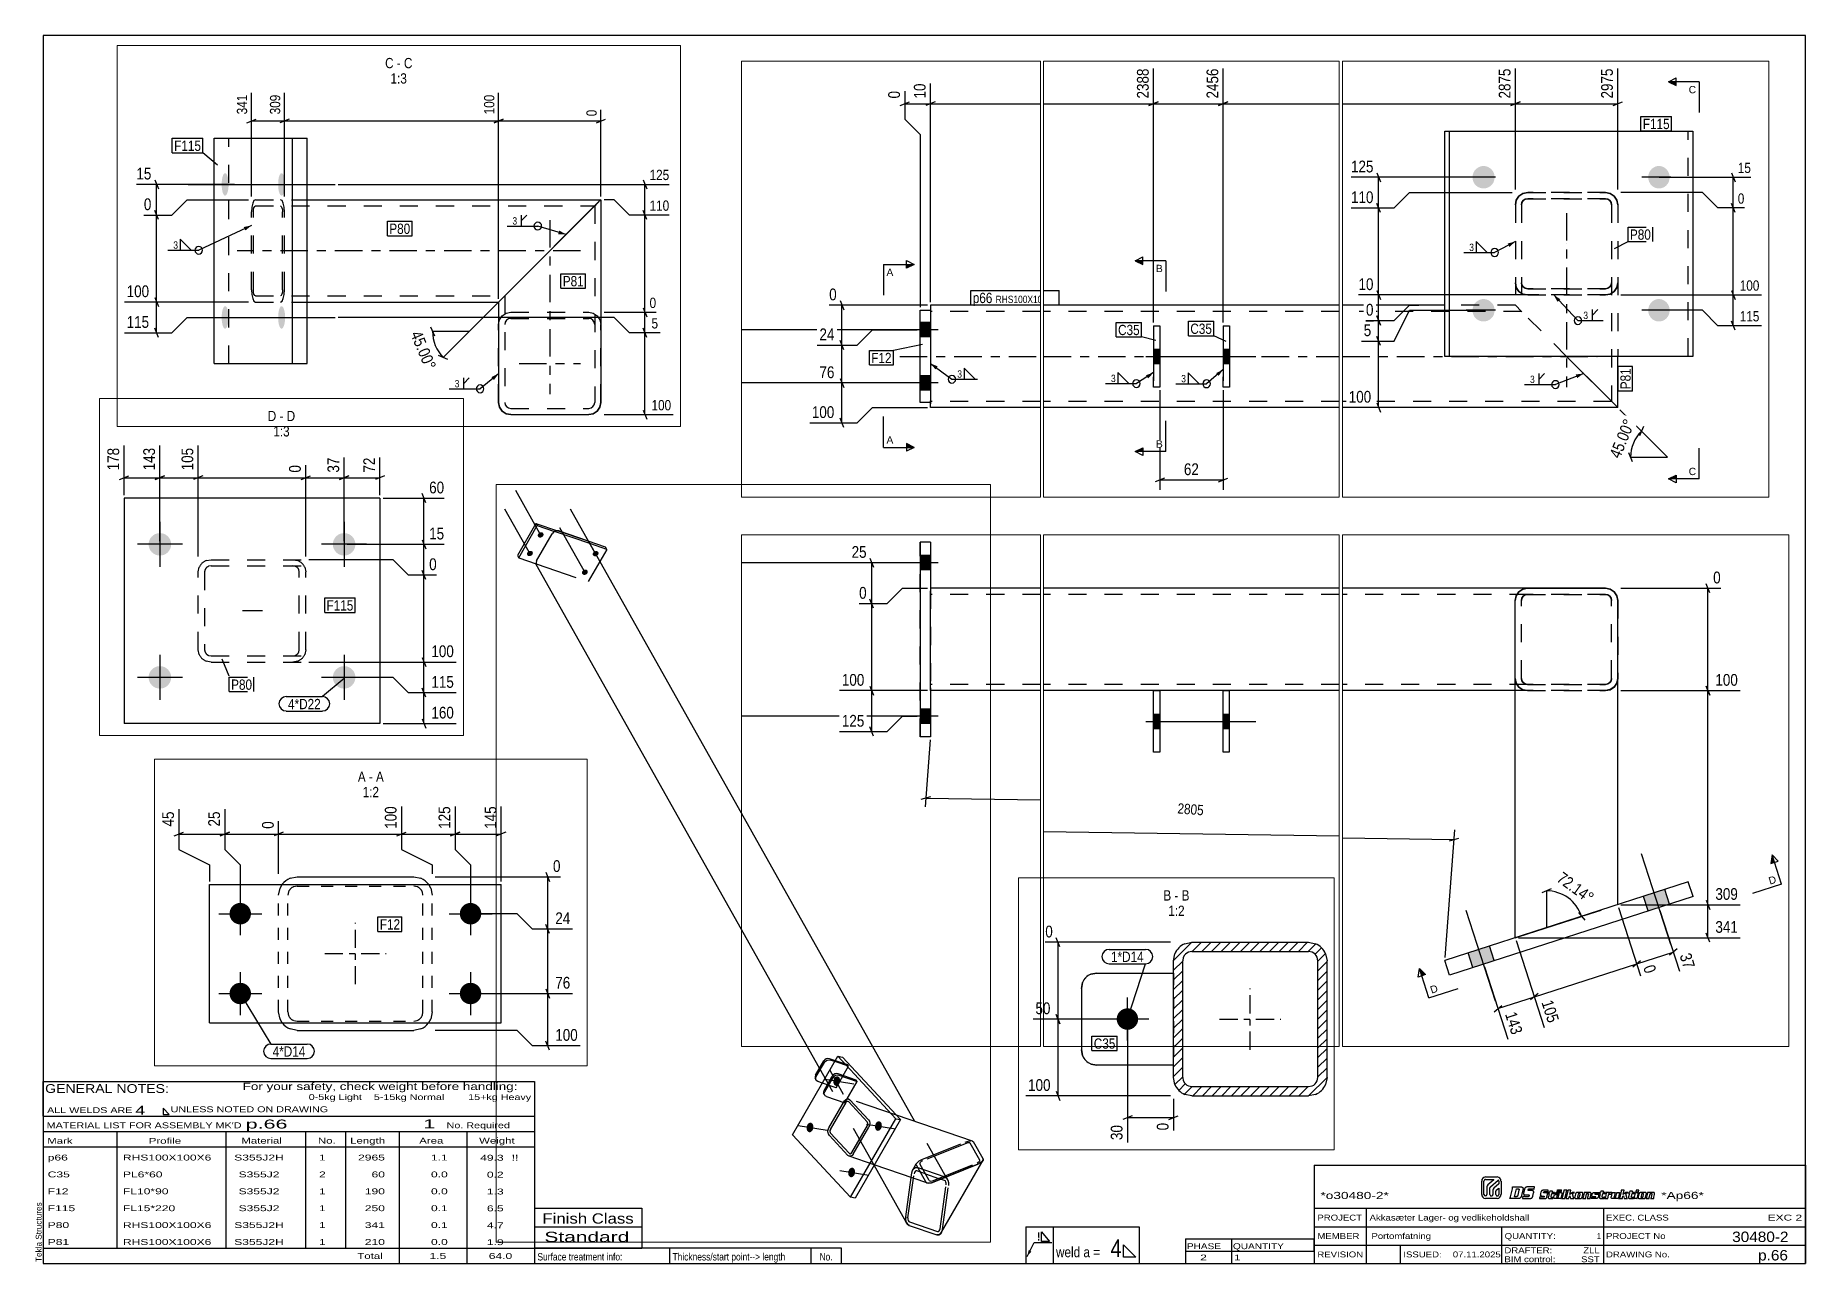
# Paper-space layout 'Layout1' of a CAD drawing. Header units: millimetres. Extents: x 2 to 579, y 5 to 405.
# The model-space entities are those that its viewports show. They can reach past a viewport. Long polylines and large blocks are cut down to what shows.
import ezdxf

# ---------------------------------------------------------------- set-up
doc = ezdxf.new("R2010")
doc.units = ezdxf.units.MM
doc.linetypes.add('DXK_LINE_DOT2', pattern=[3.9198, 1.9599, -1.9599])
doc.linetypes.add('DXK_LINE_DOT3', pattern=[5.9187, 2.979, -0.9799, 0.9799, -0.9799])
for name, color, linetype in [('GRAPHICAL_OBJECTS', 7, 'Continuous'), ('MÅLSÆTNING', 7, 'Continuous'), ('STÅL', 7, 'Continuous'), ('TEKST', 7, 'Continuous')]:
    doc.layers.add(name, color=color, linetype=linetype)
doc.layers.add('Viewport layer', color=7, linetype='Continuous', plot=False)
doc.styles.add('Arial', font='ARIAL.TTF', dxfattribs={"height": 0.2})
doc.styles.add('Arial Narrow', font='ARIALN.TTF', dxfattribs={"height": 0.2})
doc.styles.add('Arial Narrow Bold', font='ARIALNB.TTF', dxfattribs={"height": 0.2})
doc.styles.add('Arial Rounded MT Bold', font='ARLRDBD.TTF', dxfattribs={"height": 0.2})
doc.styles.add('IDAutomationHC39M', font='IDAUTOMATIONHC39M.TTF', dxfattribs={"height": 0.2})

psp = doc.layouts.get("Layout1")

# ---------------------------------------------------------------- texts
at = {"layer": 'GRAPHICAL_OBJECTS', "color": 7}
for s, height, style, width, p in [('GENERAL NOTES:', 2.8633, 'Arial Narrow', 1.4, (5.65, 60.56)), ('ALL WELDS ARE', 1.9089, 'Arial Narrow', 1.6, (6.29, 54)), ('UNLESS NOTED ON DRAWING', 1.9089, 'Arial Narrow', 1.6, (46.52, 54.28)), ('p.66', 2.912, 'Arial Rounded MT Bold', 1.794707, (70.97, 48.97)), ('1', 2.91, 'Arial Rounded MT Bold', 1.794707, (128.86, 49.06)), ("MATERIAL LIST FOR ASSEMBLY MK'D", 1.9089, 'Arial Narrow', 1.6, (6.15, 49.06)), ('No. Required', 1.9089, 'Arial Narrow', 1.6, (136.41, 49.06)), ('Mark', 1.909, 'Arial Narrow', 1.7, (6.34, 44)), ('Profile', 1.909, 'Arial Narrow', 1.7, (39.41, 44)), ('Material', 1.909, 'Arial Narrow', 1.7, (69.54, 44.06)), ('No.', 1.909, 'Arial Narrow', 1.7, (94.5, 44.06)), ('Length', 1.909, 'Arial Narrow', 1.7, (105, 44.06)), ('Area', 1.909, 'Arial Narrow', 1.7, (127.5, 44.06)), ('Weight', 1.909, 'Arial Narrow', 1.7, (147, 44.06)), ('PHASE', 1.909, 'Arial Narrow', 1.5, (377.5, 9.69)), ('QUANTITY', 1.909, 'Arial Narrow', 1.5, (392.5, 9.69))]:
    psp.add_text(s, height=height, dxfattribs=dict(at, style=style, width=width)).set_placement(p)
at = {"layer": 'GRAPHICAL_OBJECTS', "color": 7, "linetype": 'Continuous'}
for s, height, style, width, p in [('For your safety, check weight before handling:  ', 2.3861, 'Arial Narrow', 1.6, (70, 61.5)), ('0-5kg Light    5-15kg Normal        15+kg Heavy', 1.9089, 'Arial Narrow', 1.6, (91.5, 58.25)), ('4', 2.86, 'Arial Narrow', 1.794707, (35, 53.5)), ('p66', 1.909, 'Arial Narrow', 1.794707, (6.5, 38.56)), ('RHS100X100X6', 1.9089, 'Arial Narrow', 1.794707, (31, 38.56)), ('S355J2H', 1.909, 'Arial Narrow', 1.794707, (67.24, 38.56)), ('1', 1.91, 'Arial Narrow', 1.794707, (94.86, 38.56)), ('2965', 1.909, 'Arial Narrow', 1.794707, (107.58, 38.56)), ('1.1', 1.909, 'Arial Narrow', 1.794707, (131.32, 38.56)), ('49.3', 1.909, 'Arial Narrow', 1.794707, (147.34, 38.5)), ('!!', 1.909, 'Arial Narrow', 1.794707, (157.6, 38.5)), ('C35', 1.909, 'Arial Narrow', 1.794707, (6.5, 33.06)), ('PL6*60', 1.909, 'Arial Narrow', 1.794707, (31, 33.06)), ('S355J2', 1.909, 'Arial Narrow', 1.794707, (68.66, 33.06)), ('2', 1.91, 'Arial Narrow', 1.794707, (94.86, 33.06)), ('60', 1.909, 'Arial Narrow', 1.794707, (111.96, 33.06)), ('0.0', 1.909, 'Arial Narrow', 1.794707, (131.32, 33.06)), ('0.2', 1.909, 'Arial Narrow', 1.794707, (149.53, 33)), ('F12', 1.909, 'Arial Narrow', 1.794707, (6.5, 27.56)), ('FL10*90', 1.909, 'Arial Narrow', 1.794707, (31, 27.56)), ('S355J2', 1.909, 'Arial Narrow', 1.794707, (68.66, 27.56)), ('1', 1.91, 'Arial Narrow', 1.794707, (94.86, 27.56)), ('190', 1.909, 'Arial Narrow', 1.794707, (109.77, 27.56)), ('0.0', 1.909, 'Arial Narrow', 1.794707, (131.32, 27.56)), ('1.3', 1.909, 'Arial Narrow', 1.794707, (149.53, 27.5)), ('F115', 1.909, 'Arial Narrow', 1.794707, (6.5, 22.06)), ('FL15*220', 1.909, 'Arial Narrow', 1.794707, (31, 22.06)), ('S355J2', 1.909, 'Arial Narrow', 1.794707, (68.66, 22.06)), ('1', 1.91, 'Arial Narrow', 1.794707, (94.86, 22.06)), ('250', 1.909, 'Arial Narrow', 1.794707, (109.77, 22.06)), ('0.1', 1.909, 'Arial Narrow', 1.794707, (131.32, 22.06)), ('6.5', 1.909, 'Arial Narrow', 1.794707, (149.53, 22)), ('*o30480-2*', 2.333, 'IDAutomationHC39M', 1.425378, (421, 26)), ('*Ap66*', 2.333, 'IDAutomationHC39M', 1.425378, (532, 26.01)), ('P80', 1.909, 'Arial Narrow', 1.794707, (6.5, 16.56)), ('RHS100X100X6', 1.9089, 'Arial Narrow', 1.794707, (31, 16.56)), ('S355J2H', 1.909, 'Arial Narrow', 1.794707, (67.24, 16.56)), ('1', 1.91, 'Arial Narrow', 1.794707, (94.86, 16.56)), ('341', 1.909, 'Arial Narrow', 1.794707, (109.77, 16.56)), ('0.1', 1.909, 'Arial Narrow', 1.794707, (131.32, 16.56)), ('4.7', 1.909, 'Arial Narrow', 1.794707, (149.53, 16.5)), ('Finish Class', 3.3405, 'Arial Narrow', 1.425378, (167.62, 18)), ('PROJECT', 1.909, 'Arial Narrow', 1.425378, (420, 19)), ('Akkasæter Lager- og vedlikeholdshall', 1.9089, 'Arial Narrow', 1.425378, (437, 19)), ('EXEC. CLASS', 1.9089, 'Arial Narrow', 1.425378, (514, 19)), ('EXC 2', 1.909, 'Arial Narrow', 1.780292, (566.64, 19)), ('P81', 1.909, 'Arial Narrow', 1.794707, (6.5, 11.06)), ('RHS100X100X6', 1.9089, 'Arial Narrow', 1.794707, (31, 11.06)), ('S355J2H', 1.909, 'Arial Narrow', 1.794707, (67.24, 11.06)), ('1', 1.91, 'Arial Narrow', 1.794707, (94.86, 11.06)), ('210', 1.909, 'Arial Narrow', 1.794707, (109.77, 11.06)), ('0.0', 1.909, 'Arial Narrow', 1.794707, (131.32, 11.06)), ('1.9', 1.909, 'Arial Narrow', 1.794707, (149.53, 11)), ('Standard', 3.34, 'Arial Narrow', 1.780292, (168.26, 12)), ('MEMBER', 1.909, 'Arial Narrow', 1.425378, (420, 13)), ('Portomfatning', 1.9089, 'Arial Narrow', 1.42538, (437.61, 13)), ('QUANTITY:', 1.909, 'Arial Narrow', 1.425378, (481, 13)), ('PROJECT No', 1.909, 'Arial Narrow', 1.425378, (514, 13)), ('30480-2', 3.397, 'Arial Rounded MT Bold', 1.1, (555.09, 12)), ('Total', 1.909, 'Arial Narrow', 1.7, (107.33, 6.5)), ('1.5', 1.909, 'Arial Narrow', 1.794707, (130.83, 6.5)), ('64.0', 1.909, 'Arial Narrow', 1.794707, (150.14, 6.5)), ('2', 1.91, 'Arial Narrow', 1.794707, (381.82, 6)), ('1', 1.91, 'Arial Narrow', 1.794707, (392.86, 6)), ('REVISION', 1.909, 'Arial Narrow', 1.425378, (420, 7)), ('ISSUED:', 1.909, 'Arial Narrow', 1.425378, (448, 7)), ('07.11.2025', 1.909, 'Arial Narrow', 1.425378, (464.11, 7)), ('DRAFTER:', 1.909, 'Arial Narrow', 1.425378, (480.91, 8.35)), ('BIM control:', 1.9089, 'Arial Narrow', 1.425378, (480.9, 5.44)), ('SST', 1.909, 'Arial Narrow', 1.425378, (505.88, 5.43)), ('ZLL', 1.909, 'Arial Narrow', 1.425378, (506.58, 8.35)), ('DRAWING No.', 1.9089, 'Arial Narrow', 1.425378, (514, 7)), ('p.66', 3.397, 'Arial Rounded MT Bold', 1.1, (563.53, 6))]:
    psp.add_text(s, height=height, dxfattribs=dict(at, style=style, width=width)).set_placement(p)
at = {"layer": 'GRAPHICAL_OBJECTS', "color": 174, "linetype": 'Continuous', "style": 'Arial'}
psp.add_text('Tekla Structures', height=1.9102, rotation=90, dxfattribs=at).set_placement((4.5, 5.5))
at = {"layer": 'GRAPHICAL_OBJECTS', "color": 2, "linetype": 'Continuous', "style": 'Arial Narrow Bold', "width": 0.99921}
psp.add_text('!', height=2.73, dxfattribs=at).set_placement((328.73, 12.42))
at = {"layer": 'GRAPHICAL_OBJECTS', "color": 7, "linetype": 'Continuous', "style": 'Arial Narrow'}
for s, height, p in [('4', 5.73, (352.61, 7.11)), ('1', 1.91, (511.03, 13)), ('Surface treatment info:', 2.3861, (166, 6)), ('Thickness/start point--> length', 2.3861, (210, 6)), ('weld a =', 3.34, (334.88, 7.06))]:
    psp.add_text(s, height=height, dxfattribs=at).set_placement(p)
at = {"layer": 'GRAPHICAL_OBJECTS', "color": 7, "style": 'Arial Narrow'}
psp.add_text('No.', height=2.386, dxfattribs=at).set_placement((257.87, 6))

msp = doc.modelspace()

# ---------------------------------------------------------------- hatches: boundary and pattern name
at = {"layer": 'STÅL', "linetype": 'Continuous'}
for color, points in [(96, [(99, 1617.7), (100.3, 1618.3), (101.7, 1618.7), (103.1, 1618.8), (104.4, 1618.6), (105.7, 1618.2), (106.7, 1617.6), (107.5, 1616.7), (108.1, 1615.7), (108.4, 1614.5), (108.4, 1613.3), (108.2, 1612), (107.6, 1610.8), (106.8, 1609.6), (105.8, 1608.6), (104.6, 1607.8), (103.2, 1607.2), (101.8, 1606.8), (100.4, 1606.7), (99.1, 1606.9), (97.9, 1607.3), (96.8, 1608), (96, 1608.8), (95.4, 1609.9), (95.1, 1611), (95.1, 1612.3), (95.4, 1613.5), (95.9, 1614.8), (96.7, 1615.9), (97.8, 1616.9)]), (96, [(74.5, 1575.4), (75.9, 1576), (77.3, 1576.4), (78.7, 1576.5), (80, 1576.3), (81.2, 1575.9), (82.3, 1575.2), (83.1, 1574.4), (83.7, 1573.3), (84, 1572.2), (84, 1570.9), (83.7, 1569.7), (83.2, 1568.4), (82.4, 1567.3), (81.3, 1566.3), (80.1, 1565.5), (78.8, 1564.9), (77.4, 1564.5), (76, 1564.4), (74.7, 1564.6), (73.4, 1565), (72.4, 1565.6), (71.6, 1566.5), (71, 1567.5), (70.7, 1568.7), (70.7, 1570), (70.9, 1571.2), (71.5, 1572.4), (72.3, 1573.6), (73.3, 1574.6)]), (96, [(224.3, 1575), (225.6, 1575.6), (227, 1576), (228.4, 1576.1), (229.8, 1575.9), (231, 1575.5), (232, 1574.8), (232.9, 1574), (233.5, 1572.9), (233.8, 1571.8), (233.8, 1570.5), (233.5, 1569.3), (232.9, 1568), (232.1, 1566.9), (231.1, 1565.9), (229.9, 1565.1), (228.6, 1564.5), (227.2, 1564.1), (225.8, 1564), (224.4, 1564.2), (223.2, 1564.6), (222.2, 1565.2), (221.3, 1566.1), (220.7, 1567.1), (220.4, 1568.3), (220.4, 1569.5), (220.7, 1570.8), (221.2, 1572), (222.1, 1573.2), (223.1, 1574.2)]), (96, [(199.9, 1532.7), (201.2, 1533.3), (202.6, 1533.6), (204, 1533.7), (205.3, 1533.6), (206.5, 1533.2), (207.6, 1532.5), (208.4, 1531.6), (209, 1530.6), (209.3, 1529.4), (209.3, 1528.2), (209.1, 1526.9), (208.5, 1525.7), (207.7, 1524.6), (206.7, 1523.6), (205.5, 1522.7), (204.1, 1522.1), (202.7, 1521.8), (201.3, 1521.7), (200, 1521.8), (198.8, 1522.3), (197.7, 1522.9), (196.9, 1523.8), (196.3, 1524.8), (196, 1526), (196, 1527.2), (196.3, 1528.5), (196.8, 1529.7), (197.6, 1530.8), (198.7, 1531.8)]), (96, [(24412.2, 465.7), (24412.2, 479.7), (24402.2, 479.7), (24402.2, 465.7)]), (96, [(24412.2, 465.7), (24412.2, 479.7), (24402.2, 479.7), (24402.2, 465.7)]), (4, [(784.4, 366.3), (783.9, 364.1), (783, 362), (781.9, 360.2), (780.6, 358.7), (779.1, 357.6), (777.5, 356.9), (775.9, 356.7), (774.3, 356.9), (772.8, 357.6), (771.5, 358.8), (770.5, 360.3), (769.7, 362.2), (769.2, 364.3), (769.1, 366.5), (769.3, 368.8), (769.8, 371), (770.7, 373.1), (771.8, 375), (773.1, 376.5), (774.6, 377.6), (776.2, 378.3), (777.8, 378.5), (779.4, 378.2), (780.9, 377.5), (782.2, 376.4), (783.2, 374.8), (784, 373), (784.5, 370.9), (784.6, 368.6)]), (96, [(24412.2, 315.7), (24412.2, 329.7), (24402.2, 329.7), (24402.2, 315.7)]), (96, [(24412.2, 315.7), (24412.2, 329.7), (24402.2, 329.7), (24402.2, 315.7)]), (96, [(26796.2, 310.7), (26796.2, 324.7), (26790.2, 324.7), (26790.2, 310.7)]), (96, [(26864.2, 310.7), (26864.2, 324.7), (26858.2, 324.7), (26858.2, 310.7)]), (4, [(36562.2, 312.5), (36562.4, 314.8), (36563.1, 317), (36564.2, 319), (36565.8, 320.7), (36567.6, 322), (36569.7, 323), (36571.9, 323.5), (36574.1, 323.5), (36576.3, 323), (36578.4, 322), (36580.2, 320.7), (36581.8, 319), (36582.9, 317), (36583.6, 314.8), (36583.8, 312.5), (36583.6, 310.2), (36582.9, 308), (36581.8, 306), (36580.2, 304.3), (36578.4, 303), (36576.3, 302.1), (36574.1, 301.6), (36571.9, 301.6), (36569.7, 302.1), (36567.6, 303), (36565.8, 304.3), (36564.2, 306), (36563.1, 308), (36562.4, 310.2)]), (4, [(36733.9, 312.5), (36734.1, 314.8), (36734.8, 317), (36735.9, 319), (36737.3, 320.7), (36739.1, 322), (36741.1, 323), (36743.2, 323.5), (36745.4, 323.5), (36747.6, 323), (36749.6, 322), (36751.3, 320.7), (36752.8, 319), (36753.9, 317), (36754.6, 314.8), (36754.8, 312.5), (36754.6, 310.2), (36753.9, 308), (36752.8, 306), (36751.3, 304.3), (36749.6, 303), (36747.6, 302.1), (36745.4, 301.6), (36743.2, 301.6), (36741.1, 302.1), (36739.1, 303), (36737.3, 304.3), (36735.9, 306), (36734.8, 308), (36734.1, 310.2)]), (4, [(723.3, 260.5), (722.8, 258.3), (722, 256.2), (720.9, 254.4), (719.5, 252.9), (718, 251.8), (716.4, 251.1), (714.8, 250.9), (713.2, 251.1), (711.8, 251.8), (710.5, 253), (709.4, 254.5), (708.6, 256.4), (708.1, 258.5), (708, 260.7), (708.2, 263), (708.8, 265.3), (709.6, 267.3), (710.7, 269.2), (712, 270.7), (713.5, 271.8), (715.1, 272.5), (716.8, 272.7), (718.3, 272.5), (719.8, 271.7), (721.1, 270.6), (722.2, 269), (722.9, 267.2), (723.4, 265.1), (723.5, 262.8)]), (4, [(879.4, 263.8), (878.8, 261.6), (878, 259.5), (876.9, 257.7), (875.5, 256.2), (874, 255.1), (872.4, 254.4), (870.8, 254.1), (869.2, 254.4), (867.8, 255.1), (866.5, 256.3), (865.4, 257.8), (864.6, 259.7), (864.2, 261.8), (864, 264), (864.2, 266.3), (864.8, 268.5), (865.6, 270.6), (866.7, 272.5), (868, 274), (869.5, 275.1), (871.1, 275.8), (872.8, 276), (874.3, 275.7), (875.8, 275), (877.1, 273.9), (878.2, 272.3), (879, 270.5), (879.4, 268.4), (879.6, 266.1)]), (4, [(17762.5, 236.7), (17762.4, 234.4), (17762.2, 232.2), (17761.8, 230.2), (17761.3, 228.5), (17760.8, 227.2), (17760.1, 226.2), (17759.4, 225.8), (17758.7, 225.8), (17758, 226.2), (17757.4, 227.2), (17756.8, 228.5), (17756.4, 230.2), (17756, 232.2), (17755.8, 234.4), (17755.7, 236.7), (17755.8, 239), (17756, 241.2), (17756.4, 243.2), (17756.8, 244.9), (17757.4, 246.2), (17758, 247.2), (17758.7, 247.6), (17759.4, 247.6), (17760.1, 247.2), (17760.8, 246.2), (17761.3, 244.9), (17761.8, 243.2), (17762.2, 241.2), (17762.4, 239)]), (4, [(17817.6, 236.7), (17817.6, 234.4), (17817.4, 232.2), (17817, 230.2), (17816.5, 228.5), (17816, 227.2), (17815.3, 226.2), (17814.6, 225.8), (17813.9, 225.8), (17813.2, 226.2), (17812.6, 227.2), (17812, 228.5), (17811.5, 230.2), (17811.2, 232.2), (17811, 234.4), (17810.9, 236.7), (17811, 239), (17811.2, 241.2), (17811.5, 243.2), (17812, 244.9), (17812.6, 246.2), (17813.2, 247.2), (17813.9, 247.6), (17814.6, 247.6), (17815.3, 247.2), (17816, 246.2), (17816.5, 244.9), (17817, 243.2), (17817.4, 241.2), (17817.6, 239)]), (4, [(42272.4, 175.7, -1), (42272.4, 197.7, -1)]), (4, [(42452.4, 175.7, -1), (42452.4, 197.7, -1)]), (4, [(36562.2, 182.5), (36562.4, 184.8), (36563.1, 187), (36564.2, 189), (36565.8, 190.7), (36567.6, 192), (36569.7, 193), (36571.9, 193.5), (36574.1, 193.5), (36576.3, 193), (36578.4, 192), (36580.2, 190.7), (36581.8, 189), (36582.9, 187), (36583.6, 184.8), (36583.8, 182.5), (36583.6, 180.2), (36582.9, 178), (36581.8, 176), (36580.2, 174.3), (36578.4, 173), (36576.3, 172.1), (36574.1, 171.6), (36571.9, 171.6), (36569.7, 172.1), (36567.6, 173), (36565.8, 174.3), (36564.2, 176), (36563.1, 178), (36562.4, 180.2)]), (4, [(36733.9, 182.5), (36734.1, 184.8), (36734.8, 187), (36735.9, 189), (36737.3, 190.7), (36739.1, 192), (36741.1, 193), (36743.2, 193.5), (36745.4, 193.5), (36747.6, 193), (36749.6, 192), (36751.3, 190.7), (36752.8, 189), (36753.9, 187), (36754.6, 184.8), (36754.8, 182.5), (36754.6, 180.2), (36753.9, 178), (36752.8, 176), (36751.3, 174.3), (36749.6, 173), (36747.6, 172.1), (36745.4, 171.6), (36743.2, 171.6), (36741.1, 172.1), (36739.1, 173), (36737.3, 174.3), (36735.9, 176), (36734.8, 178), (36734.1, 180.2)]), (4, [(818.3, 158), (817.7, 155.8), (816.9, 153.7), (815.8, 151.9), (814.4, 150.4), (813, 149.3), (811.4, 148.6), (809.7, 148.4), (808.2, 148.6), (806.7, 149.3), (805.4, 150.5), (804.3, 152), (803.5, 153.9), (803.1, 156), (802.9, 158.2), (803.1, 160.5), (803.7, 162.7), (804.5, 164.8), (805.6, 166.7), (807, 168.2), (808.5, 169.3), (810.1, 170), (811.7, 170.2), (813.3, 169.9), (814.7, 169.2), (816, 168.1), (817.1, 166.5), (817.9, 164.7), (818.3, 162.6), (818.5, 160.3)]), (96, [(33729.1, 170.5), (33729.1, 156.5), (33739.1, 156.5), (33739.1, 170.5)]), (96, [(33729.1, 170.5), (33729.1, 156.5), (33739.1, 156.5), (33739.1, 170.5)]), (4, [(27407, 132.4), (27428, 139.1), (27423.4, 153.4), (27402.4, 146.7)]), (4, [(27407, 132.4), (27428, 139.1), (27423.4, 153.4), (27402.4, 146.7)]), (96, [(36123.1, 130.5), (36123.1, 144.5), (36117.1, 144.5), (36117.1, 130.5)]), (96, [(36191.1, 130.5), (36191.1, 144.5), (36185.1, 144.5), (36185.1, 130.5)]), (4, [(17762.5, 106.7), (17762.4, 104.4), (17762.2, 102.2), (17761.8, 100.2), (17761.3, 98.5), (17760.8, 97.2), (17760.1, 96.2), (17759.4, 95.8), (17758.7, 95.8), (17758, 96.2), (17757.4, 97.2), (17756.8, 98.5), (17756.4, 100.2), (17756, 102.2), (17755.8, 104.4), (17755.7, 106.7), (17755.8, 109), (17756, 111.2), (17756.4, 113.2), (17756.8, 114.9), (17757.4, 116.2), (17758, 117.2), (17758.7, 117.6), (17759.4, 117.6), (17760.1, 117.2), (17760.8, 116.2), (17761.3, 114.9), (17761.8, 113.2), (17762.2, 111.2), (17762.4, 109)]), (4, [(17817.6, 106.7), (17817.6, 104.4), (17817.4, 102.2), (17817, 100.2), (17816.5, 98.5), (17816, 97.2), (17815.3, 96.2), (17814.6, 95.8), (17813.9, 95.8), (17813.2, 96.2), (17812.6, 97.2), (17812, 98.5), (17811.5, 100.2), (17811.2, 102.2), (17811, 104.4), (17810.9, 106.7), (17811, 109), (17811.2, 111.2), (17811.5, 113.2), (17812, 114.9), (17812.6, 116.2), (17813.2, 117.2), (17813.9, 117.6), (17814.6, 117.6), (17815.3, 117.2), (17816, 116.2), (17816.5, 114.9), (17817, 113.2), (17817.4, 111.2), (17817.6, 109)]), (96, [(33729.1, 118.5), (33729.1, 104.5), (33739.1, 104.5), (33739.1, 118.5)]), (96, [(33729.1, 118.5), (33729.1, 104.5), (33739.1, 104.5), (33739.1, 118.5)]), (96, [(6465.4, 106.1, -1), (6465.4, 92.1, -1)]), (96, [(6615.4, 106.1, -1), (6615.4, 92.1, -1)]), (4, [(27235.7, 77.2), (27256.6, 83.9), (27252, 98.2), (27231.1, 91.5)]), (4, [(27235.7, 77.2), (27256.6, 83.9), (27252, 98.2), (27231.1, 91.5)]), (96, [(11968.2, 78.1, -1), (11968.2, 92.1, -1)]), (4, [(42272.4, 45.7, -1), (42272.4, 67.7, -1)]), (4, [(42452.4, 45.7, -1), (42452.4, 67.7, -1)]), (96, [(6465.4, 54.1, -1), (6465.4, 40.1, -1)]), (96, [(6615.4, 54.1, -1), (6615.4, 40.1, -1)])]:
    msp.add_hatch(color=color, dxfattribs=at).paths.add_polyline_path(points)
h = msp.add_hatch(dxfattribs=at)
h.set_pattern_fill('', scale=1.4, style=0, pattern_type=0)
h.set_pattern_definition([(45, (12086.1624, 35.086), (-3.14309, 3.14309), [])])
h.paths.add_polyline_path([(12010.2, 35.1), (12086.2, 35.1), (12090.8, 36), (12094.6, 38.6), (12097.2, 42.5), (12098.2, 47.1), (12098.2, 123.1), (12097.2, 127.7), (12094.6, 131.6), (12090.8, 134.2), (12086.2, 135.1), (12010.2, 135.1), (12005.6, 134.2), (12001.7, 131.6), (11999.1, 127.7), (11998.2, 123.1), (11998.2, 47.1), (11999.1, 42.5), (12001.7, 38.6), (12005.6, 36)])
h.paths.add_polyline_path([(12005.9, 42.8), (12004.6, 44.8), (12004.2, 47.1), (12004.2, 123.1), (12004.6, 125.4), (12005.9, 127.3), (12007.9, 128.6), (12010.2, 129.1), (12086.2, 129.1), (12088.5, 128.6), (12090.4, 127.3), (12091.7, 125.4), (12092.2, 123.1), (12092.2, 47.1), (12091.7, 44.8), (12090.4, 42.8), (12088.5, 41.5), (12086.2, 41.1), (12010.2, 41.1), (12007.9, 41.5)])
at = {"layer": 'TEKST', "linetype": 'Continuous'}
for color, points in [(30, [(36761.1, 405.8), (36761.1, 402.1), (36753.6, 405.8)]), (3, [(36596.6, 247.8), (36604.1, 249.7), (36598.3, 244.5)]), (30, [(36106.6, 231), (36106.6, 227.3), (36099.1, 231)]), (30, [(33715.6, 223.6), (33715.6, 227.4), (33723.1, 227.4)]), (3, [(17777.3, 195), (17784.8, 196.5), (17778.9, 191.6)]), (3, [(36645.3, 190.8), (36641.5, 197.5), (36648, 193.4)]), (3, [(18085.6, 191.6), (18092.2, 187.7), (18084.5, 188)]), (30, [(27530.5, 180), (27526.9, 178.9), (27528.2, 187.2)]), (3, [(33744, 124.7), (33739.1, 130.6), (33746.2, 127.7)]), (3, [(36109.7, 119.1), (36117.1, 121.6), (36111.7, 116)]), (3, [(36178.2, 121.2), (36185.1, 124.7), (36180.6, 118.4)]), (3, [(36663.1, 119.8), (36670.8, 120.8), (36664.5, 116.3)]), (30, [(27189.4, 70.2), (27185.9, 69), (27183.6, 76.2)]), (3, [(18019.3, 48.4), (18026.3, 51.7), (18021.7, 45.5)]), (30, [(33715.6, 48.6), (33715.6, 52.3), (33723.1, 48.6)]), (30, [(36106.6, 48.3), (36106.6, 44.6), (36099.1, 44.6)]), (30, [(36761.1, 21.5), (36761.1, 17.7), (36753.6, 17.7)])]:
    msp.add_hatch(color=color, dxfattribs=at).paths.add_polyline_path(points)

# ---------------------------------------------------------------- linework, layer by layer
at = {"layer": 'MÅLSÆTNING', "color": 7, "linetype": 'Continuous'}
for p, q in [((24353.1, 477.2), (24356.7, 468.2)), ((24399.2, 472.7), (24335.2, 472.7)), ((24354.9, 432.7), (24354.9, 472.7)), ((27467.2, 443.2), (27463.6, 452.2)), ((24369.9, 432.7), (24384.9, 447.7)), ((24369.9, 432.7), (24384.9, 447.7)), ((24384.9, 447.7), (24409.2, 447.7)), ((24384.9, 447.7), (24409.2, 447.7)), ((27380.2, 447.7), (27477.9, 447.7)), ((27465.4, 347.7), (27465.4, 447.7)), ((24342.5, 432.7), (24369.9, 432.7)), ((24342.5, 432.7), (24369.9, 432.7)), ((24356.7, 428.2), (24353.1, 437.2)), ((24356.7, 428.2), (24353.1, 437.2)), ((36117.1, 170.5), (36117.1, 418.8)), ((36117.1, 170.5), (36117.1, 418.8)), ((36185.1, 170.5), (36185.1, 418.8)), ((36185.1, 170.5), (36185.1, 418.8)), ((36604.1, 300.5), (36604.1, 418.8)), ((36604.1, 300.5), (36604.1, 418.8)), ((36704.1, 300.5), (36704.1, 418.8)), ((33739.1, 190.5), (33739.1, 404.2)), ((33739.1, 190.5), (33739.1, 404.2)), ((33714.1, 396.8), (33714.1, 369.4)), ((33709.6, 382.6), (33718.6, 386.2)), ((33714.1, 384.4), (33739.1, 384.4)), ((33743.6, 386.2), (33734.6, 382.6)), ((33743.6, 386.2), (33734.6, 382.6)), ((33739.1, 384.4), (36117.1, 384.4)), ((36121.6, 386.2), (36112.6, 382.6)), ((36112.6, 382.6), (36121.6, 386.2)), ((36117.1, 384.4), (36185.1, 384.4)), ((36189.6, 386.2), (36180.6, 382.6)), ((36180.6, 382.6), (36189.6, 386.2)), ((36185.1, 384.4), (36604.1, 384.4)), ((36608.6, 386.2), (36599.6, 382.6)), ((36599.6, 382.6), (36608.6, 386.2)), ((36604.1, 384.4), (36704.1, 384.4)), ((36699.6, 382.6), (36708.6, 386.2)), ((33714.1, 369.4), (33729.1, 354.4)), ((24409.2, 347.7), (24323.5, 347.7)), ((24353.1, 352.2), (24356.7, 343.2)), ((24354.9, 307.7), (24354.9, 347.7)), ((27380.2, 347.7), (27496.8, 347.7)), ((27380.2, 347.7), (27496.8, 347.7)), ((27463.6, 352.2), (27467.2, 343.2)), ((27467.2, 343.2), (27463.6, 352.2)), ((27465.4, 138.5), (27465.4, 347.7)), ((33729.1, 354.4), (33729.1, 185.5)), ((17784.8, 224.7), (17784.8, 326.2)), ((17817.1, 224.7), (17817.1, 326.2)), ((17817.1, 224.7), (17817.1, 326.2)), ((18026.3, 124.7), (18026.3, 326.2)), ((18026.3, 124.7), (18026.3, 326.2)), ((24356.7, 303.2), (24353.1, 312.2)), ((24369.9, 307.7), (24384.9, 322.7)), ((24384.9, 322.7), (24399.2, 322.7)), ((36567.4, 312.5), (36443.5, 312.5)), ((36468.7, 317), (36472.3, 308)), ((36744.7, 312.5), (36834.2, 312.5)), ((36815.1, 317), (36818.7, 308)), ((36816.9, 282.5), (36816.9, 312.5)), ((17780.3, 296.9), (17789.3, 300.5)), ((17821.6, 300.5), (17812.6, 296.9)), ((17821.6, 300.5), (17812.6, 296.9)), ((18030.8, 300.5), (18021.8, 296.9)), ((18021.8, 296.9), (18030.8, 300.5)), ((18121.8, 296.9), (18130.8, 300.5)), ((18126.3, 224.7), (18126.3, 309.6)), ((24323.5, 307.7), (24369.9, 307.7)), ((17784.8, 298.7), (17817.1, 298.7)), ((17817.1, 298.7), (18026.3, 298.7)), ((18026.3, 298.7), (18126.3, 298.7)), ((24412, 299.7), (24406.9, 234.3)), ((36485.5, 282.5), (36500.5, 297.5)), ((36485.5, 282.5), (36500.5, 297.5)), ((36500.5, 297.5), (36601.1, 297.5)), ((36500.5, 297.5), (36601.1, 297.5)), ((36786.9, 297.5), (36707.1, 297.5)), ((36786.9, 297.5), (36707.1, 297.5)), ((36801.9, 282.5), (36786.9, 297.5)), ((36801.9, 282.5), (36786.9, 297.5)), ((36443.5, 282.5), (36485.5, 282.5)), ((36472.3, 278), (36468.7, 287)), ((36827.8, 282.5), (36801.9, 282.5)), ((36827.8, 282.5), (36801.9, 282.5)), ((36818.7, 278), (36815.1, 287)), ((36818.7, 278), (36815.1, 287)), ((36816.9, 197.5), (36816.9, 282.5)), ((42237.4, 234.7), (42237.4, 283.1)), ((42272.4, 189.7), (42272.4, 283.1)), ((42272.4, 189.7), (42272.4, 283.1)), ((42309.8, 174.7), (42309.8, 283.1)), ((42309.8, 174.7), (42309.8, 283.1)), ((42452.4, 189.7), (42452.4, 271.4)), ((42452.4, 189.7), (42452.4, 271.4)), ((42487.4, 234.7), (42487.4, 271.4)), ((42414.9, 174.7), (42414.9, 264.1)), ((42414.9, 174.7), (42414.9, 264.1)), ((24412.1, 244.1), (24402.9, 241.2)), ((24407.5, 242.6), (27217.5, 202.3)), ((42232.9, 249.9), (42241.9, 253.5)), ((42237.4, 251.7), (42272.4, 251.7)), ((42267.9, 249.9), (42276.9, 253.5)), ((42276.9, 253.5), (42267.9, 249.9)), ((42272.4, 251.7), (42309.8, 251.7)), ((42314.3, 253.5), (42305.3, 249.9)), ((42314.3, 253.5), (42305.3, 249.9)), ((42309.8, 251.7), (42414.9, 251.7)), ((42410.4, 249.9), (42419.4, 253.5)), ((42410.4, 249.9), (42419.4, 253.5)), ((42414.9, 251.7), (42452.4, 251.7)), ((42447.9, 249.9), (42456.9, 253.5)), ((42456.9, 253.5), (42447.9, 249.9)), ((42452.4, 251.7), (42487.4, 251.7)), ((42491.9, 253.5), (42482.9, 249.9)), ((17768.4, 236.7), (17672.4, 236.7)), ((17690.3, 241.2), (17693.9, 232.2)), ((17869.6, 236.7), (18193, 236.7)), ((18167.5, 241.2), (18171.1, 232.2)), ((18169.3, 206.7), (18169.3, 236.7)), ((42490.4, 231.7), (42550.2, 231.7)), ((42532.2, 227.2), (42528.6, 236.2)), ((42530.4, 186.7), (42530.4, 231.7)), ((17707.1, 206.7), (17722.1, 221.7)), ((17707.1, 206.7), (17722.1, 221.7)), ((17722.1, 221.7), (17781.8, 221.7)), ((17722.1, 221.7), (17781.8, 221.7)), ((18124.1, 219.6), (17972.2, 67.6)), ((18139.3, 221.7), (18129.3, 221.7)), ((18139.3, 221.7), (18129.3, 221.7)), ((18154.3, 206.7), (18139.3, 221.7)), ((18154.3, 206.7), (18139.3, 221.7)), ((17693.9, 202.2), (17690.3, 211.2)), ((18171.1, 202.2), (18167.5, 211.2)), ((18171.1, 202.2), (18167.5, 211.2)), ((27208.5, 87.1), (27218.2, 211.8)), ((17679.7, 206.7), (17707.1, 206.7)), ((17692.1, 121.7), (17692.1, 206.7)), ((18193, 206.7), (18154.3, 206.7)), ((18193, 206.7), (18154.3, 206.7)), ((18169.3, 111.7), (18169.3, 206.7)), ((27212.9, 200.8), (27222.1, 203.7)), ((36627.1, 197.5), (36450.8, 197.5)), ((36468.7, 202), (36472.3, 193)), ((36707.1, 197.5), (36844.5, 197.5)), ((36707.1, 197.5), (36844.5, 197.5)), ((36815.1, 202), (36818.7, 193)), ((36815.1, 202), (36818.7, 193)), ((36816.9, 167.5), (36816.9, 197.5)), ((33736.1, 187.5), (33640.1, 187.5)), ((33650.7, 192), (33654.3, 183)), ((33652.5, 148.5), (33652.5, 187.5)), ((36485.5, 172.5), (36500.5, 187.5)), ((36485.5, 172.5), (36500.5, 187.5)), ((36500.5, 187.5), (36509.7, 187.5)), ((36500.5, 187.5), (36509.7, 187.5)), ((42455.4, 186.7), (42550.2, 186.7)), ((42455.4, 186.7), (42550.2, 186.7)), ((42528.6, 191.2), (42532.2, 182.2)), ((42528.6, 191.2), (42532.2, 182.2)), ((36485.5, 152.5), (36500.5, 182.5)), ((36485.5, 152.5), (36500.5, 182.5)), ((36500.5, 182.5), (36567.4, 182.5)), ((36500.5, 182.5), (36567.4, 182.5)), ((36786.9, 182.5), (36744.7, 182.5)), ((36801.9, 167.5), (36786.9, 182.5)), ((6425.4, 167.1), (6425.4, 141)), ((6455.4, 167.1), (6455.4, 141)), ((6455.4, 167.1), (6455.4, 141)), ((6570.4, 169), (6570.4, 141)), ((6570.4, 169), (6570.4, 141)), ((6605.4, 169), (6605.4, 141)), ((6605.4, 169), (6605.4, 141)), ((6635.4, 120.1), (6635.4, 169)), ((33667.5, 148.5), (33682.5, 163.5)), ((33667.5, 148.5), (33682.5, 163.5)), ((33682.5, 163.5), (33726.1, 163.5)), ((33682.5, 163.5), (33726.1, 163.5)), ((36844.5, 167.5), (36801.9, 167.5)), ((36818.7, 163), (36815.1, 172)), ((42500.4, 171.7), (42417.9, 171.7)), ((42500.4, 171.7), (42417.9, 171.7)), ((42515.4, 156.7), (42500.4, 171.7)), ((42515.4, 156.7), (42500.4, 171.7)), ((6422.4, 149.8), (6428.4, 152.2)), ((6425.4, 151), (6455.4, 151)), ((6452.4, 149.8), (6458.4, 152.2)), ((6458.4, 152.2), (6452.4, 149.8)), ((6455.4, 151), (6490.4, 151)), ((6493.4, 152.2), (6487.4, 149.8)), ((6493.4, 152.2), (6487.4, 149.8)), ((6490.4, 125.1), (6490.4, 159.3)), ((6490.4, 125.1), (6490.4, 159.3)), ((6490.4, 151), (6570.4, 151)), ((6567.4, 149.8), (6573.4, 152.2)), ((6567.4, 149.8), (6573.4, 152.2)), ((6570.4, 151), (6605.4, 151)), ((6602.4, 149.8), (6608.4, 152.2)), ((6608.4, 152.2), (6602.4, 149.8)), ((6605.4, 151), (6635.4, 151)), ((6638.4, 152.2), (6632.4, 149.8)), ((27312.1, 153.9), (27303.1, 150.3)), ((27307.6, 152.1), (27307.6, 116.1)), ((33654.3, 144), (33650.7, 153)), ((33654.3, 144), (33650.7, 153)), ((36453.8, 152.5), (36485.5, 152.5)), ((36472.3, 148), (36468.7, 157)), ((36470.5, 87.5), (36470.5, 152.5)), ((42542.8, 156.7), (42515.4, 156.7)), ((42532.2, 152.2), (42528.6, 161.2)), ((42530.4, 71.7), (42530.4, 156.7)), ((6425.4, 141), (6445.4, 131)), ((6455.4, 141), (6465.4, 131)), ((6455.4, 141), (6465.4, 131)), ((6570.4, 141), (6590.4, 131)), ((6570.4, 141), (6590.4, 131)), ((6605.4, 141), (6615.4, 131)), ((6605.4, 141), (6615.4, 131)), ((27380.2, 138.5), (27496.8, 138.5)), ((27380.2, 138.5), (27496.8, 138.5)), ((27463.6, 143), (27467.2, 134)), ((27463.6, 143), (27467.2, 134)), ((27465.4, 106.3), (27465.4, 138.5)), ((33628.4, 148.5), (33667.5, 148.5)), ((33628.4, 148.5), (33667.5, 148.5)), ((33652.5, 111.5), (33652.5, 148.5)), ((6445.4, 131), (6445.4, 120.1)), ((6465.4, 131), (6465.4, 101.1)), ((6465.4, 131), (6465.4, 101.1)), ((6590.4, 131), (6590.4, 125.1)), ((6590.4, 131), (6590.4, 125.1)), ((6615.4, 131), (6615.4, 101.1)), ((6615.4, 131), (6615.4, 101.1)), ((11996.2, 135.1), (11914.7, 135.1)), ((11924.2, 132.1), (11921.8, 138.1)), ((11923, 85.1), (11923, 135.1)), ((27280.1, 107.2), (27341.9, 127.1)), ((27341.9, 127.1), (27307.6, 116.1)), ((27338.8, 130.9), (27345, 123.4)), ((27378.1, 135.7), (27399.6, 69)), ((6592.4, 123.1), (6674, 123.1)), ((6664.5, 126.1), (6666.9, 120.1)), ((6665.7, 89.1), (6665.7, 123.1)), ((17781.8, 121.7), (17660.7, 121.7)), ((17781.8, 121.7), (17660.7, 121.7)), ((17690.3, 126.2), (17693.9, 117.2)), ((17690.3, 126.2), (17693.9, 117.2)), ((17692.1, 91.7), (17692.1, 121.7)), ((18167.5, 116.2), (18171.1, 107.2)), ((18167.5, 116.2), (18171.1, 107.2)), ((33650.7, 116), (33654.3, 107)), ((33650.7, 116), (33654.3, 107)), ((17707.1, 91.7), (17722.1, 106.7)), ((17722.1, 106.7), (17768.4, 106.7)), ((18139.3, 106.7), (17869.6, 106.7)), ((18139.3, 106.7), (17869.6, 106.7)), ((18129.3, 111.7), (18180.2, 111.7)), ((18129.3, 111.7), (18180.2, 111.7)), ((18154.3, 91.7), (18139.3, 106.7)), ((18154.3, 91.7), (18139.3, 106.7)), ((18169.3, 91.7), (18169.3, 111.7)), ((27280.2, 106.3), (27496.8, 106.3)), ((27467.2, 101.8), (27463.6, 110.8)), ((33726.1, 111.5), (33628.4, 111.5)), ((33726.1, 111.5), (33628.4, 111.5)), ((33652.5, 72.5), (33652.5, 111.5)), ((36123.1, 104.5), (36123.1, 7.2)), ((36185.1, 104.5), (36185.1, 7.2)), ((6645.7, 99.1), (6617.4, 99.1)), ((6645.7, 99.1), (6617.4, 99.1)), ((6655.7, 89.1), (6645.7, 99.1)), ((6655.7, 89.1), (6645.7, 99.1)), ((17693.9, 87.2), (17690.3, 96.2)), ((17959.9, 97.6), (17963.5, 88.6)), ((17961.7, 93.1), (17997.7, 93.1)), ((17972.2, 67.6), (17997.7, 93.1)), ((18171.1, 87.2), (18167.5, 96.2)), ((18171.1, 87.2), (18167.5, 96.2)), ((27278.1, 103.5), (27305.5, 18.7)), ((27435.2, 95.4), (27427.8, 89.2)), ((6681.8, 89.1), (6655.7, 89.1)), ((6681.8, 89.1), (6655.7, 89.1)), ((6666.9, 86.1), (6664.5, 92.1)), ((6666.9, 86.1), (6664.5, 92.1)), ((6665.7, 47.1), (6665.7, 89.1)), ((11966.2, 85.1), (11906.9, 85.1)), ((11966.2, 85.1), (11906.9, 85.1)), ((11921.8, 88.1), (11924.2, 82.1)), ((11924.2, 82.1), (11921.8, 88.1)), ((11923, 35.1), (11923, 85.1)), ((11968.2, 83.1), (11968.2, 4.8)), ((17660.7, 91.7), (17707.1, 91.7)), ((18184, 91.7), (18154.3, 91.7)), ((18184, 91.7), (18154.3, 91.7)), ((18169.3, 11.7), (18169.3, 91.7)), ((27392.1, 77.7), (27399.6, 83.9)), ((33667.5, 72.5), (33682.5, 87.5)), ((33682.5, 87.5), (33736.1, 87.5)), ((36509.1, 87.5), (36439.1, 87.5)), ((36468.7, 92), (36472.3, 83)), ((36706.2, 85.4), (36727.2, 64.4)), ((17976.7, 65.7), (17967.7, 69.5)), ((27247.1, 77.7), (27269.8, 7.2)), ((33621.1, 72.5), (33667.5, 72.5)), ((33654.3, 68), (33650.7, 77)), ((42417.9, 71.7), (42561.8, 71.7)), ((42417.9, 71.7), (42561.8, 71.7)), ((42528.6, 76.2), (42532.2, 67.2)), ((42528.6, 76.2), (42532.2, 67.2)), ((36729.1, 68.9), (36725.3, 59.9)), ((36727.2, 64.4), (36752.6, 38.9)), ((6617.4, 47.1), (6681.8, 47.1)), ((6617.4, 47.1), (6681.8, 47.1)), ((6664.5, 50.1), (6666.9, 44.1)), ((6664.5, 50.1), (6666.9, 44.1)), ((6665.7, 13.1), (6665.7, 47.1)), ((27260.2, 37.1), (27295.8, 48.6)), ((27299.6, 51.7), (27292.1, 45.5)), ((42500.4, 56.7), (42455.4, 56.7)), ((42500.4, 56.7), (42455.4, 56.7)), ((42515.4, 41.7), (42500.4, 56.7)), ((42515.4, 41.7), (42500.4, 56.7)), ((42532.2, 37.2), (42528.6, 46.2)), ((11996.2, 35.1), (11902, 35.1)), ((11921.8, 38.1), (11924.2, 32.1)), ((27256.4, 34), (27263.9, 40.2)), ((36718.4, 34.4), (36714.8, 43.4)), ((36716.6, 38.9), (36752.6, 38.9)), ((42561.8, 41.7), (42515.4, 41.7)), ((42530.4, 11.7), (42530.4, 41.7)), ((6645.7, 23.1), (6592.4, 23.1)), ((6655.7, 13.1), (6645.7, 23.1)), ((11998.2, 33.1), (11998.2, 12.6)), ((6686.7, 13.1), (6655.7, 13.1)), ((6666.9, 10.1), (6664.5, 16.1)), ((11971.2, 22.1), (11965.2, 19.7)), ((11968.2, 20.9), (11998.2, 20.9)), ((11995.2, 19.7), (12001.2, 22.1)), ((18129.3, 11.7), (18196.8, 11.7)), ((18167.5, 16.2), (18171.1, 7.2)), ((36127.6, 18.6), (36118.6, 15)), ((36123.1, 16.8), (36185.1, 16.8)), ((36180.6, 15), (36189.6, 18.6)), ((42490.4, 11.7), (42561.8, 11.7)), ((42528.6, 16.2), (42532.2, 7.2))]:
    msp.add_line(p, q, dxfattribs=at)
for centre, start, end in [((27307.6, 116.1), 17.8568, 89.9994), ((17997.7, 93.1), 180.0063, 225.003), ((36752.6, 38.9), 134.9985, 179.9969)]:
    msp.add_arc(centre, 36, start, end, dxfattribs=at)
at = {"layer": 'STÅL', "color": 96, "linetype": 'Continuous'}
for p, q in [((103.9, 1609), (44.8, 1714.1)), ((79.5, 1566.6), (20.4, 1671.7)), ((229.2, 1566.2), (170.1, 1671.3)), ((204.8, 1523.9), (145.7, 1629)), ((24412.2, 479.7), (24402.2, 479.7)), ((24412.2, 479.7), (24402.2, 479.7)), ((24419.7, 472.7), (24212.2, 472.7)), ((24419.7, 472.7), (24212.2, 472.7)), ((24412.2, 465.7), (24402.2, 465.7)), ((24412.2, 465.7), (24402.2, 465.7)), ((24412.2, 329.7), (24402.2, 329.7)), ((24412.2, 329.7), (24402.2, 329.7)), ((26790.2, 324.7), (26796.2, 324.7)), ((26858.2, 324.7), (26864.2, 324.7)), ((24419.7, 322.7), (24212.2, 322.7)), ((24419.7, 322.7), (24212.2, 322.7)), ((24412.2, 315.7), (24402.2, 315.7)), ((24412.2, 315.7), (24402.2, 315.7)), ((26782.7, 317.7), (26890.2, 317.7)), ((26790.2, 310.7), (26796.2, 310.7)), ((26858.2, 310.7), (26864.2, 310.7)), ((33746.6, 163.5), (33539.1, 163.5)), ((33746.6, 163.5), (33539.1, 163.5)), ((33739.1, 170.5), (33729.1, 170.5)), ((33739.1, 170.5), (33729.1, 170.5)), ((33739.1, 156.5), (33729.1, 156.5)), ((33739.1, 156.5), (33729.1, 156.5)), ((36117.1, 144.5), (36123.1, 144.5)), ((36185.1, 144.5), (36191.1, 144.5)), ((36109.6, 137.5), (36217.1, 137.5)), ((36117.1, 130.5), (36123.1, 130.5)), ((36185.1, 130.5), (36191.1, 130.5)), ((33739.1, 118.5), (33729.1, 118.5)), ((33739.1, 118.5), (33729.1, 118.5)), ((6465.4, 113.1), (6465.4, 85.1)), ((6615.4, 113.1), (6615.4, 85.1)), ((33746.6, 111.5), (33539.1, 111.5)), ((33746.6, 111.5), (33539.1, 111.5)), ((33739.1, 104.5), (33729.1, 104.5)), ((33739.1, 104.5), (33729.1, 104.5)), ((6451.4, 99.1), (6479.4, 99.1)), ((6601.4, 99.1), (6629.4, 99.1)), ((11968.2, 71.1), (11968.2, 99.1)), ((11982.2, 85.1), (11954.2, 85.1)), ((6465.4, 61.1), (6465.4, 33.1)), ((6615.4, 61.1), (6615.4, 33.1)), ((6451.4, 47.1), (6479.4, 47.1)), ((6601.4, 47.1), (6629.4, 47.1))]:
    msp.add_line(p, q, dxfattribs=at)
at = {"layer": 'STÅL', "color": 2, "linetype": 'Continuous'}
for p, q in [((91.1, 1639), (48.8, 1565.7)), ((91.1, 1639), (94, 1633.9)), ((91.1, 1639), (140.2, 1622.2)), ((51.7, 1560.7), (94, 1633.9)), ((94, 1633.9), (133.7, 1620.4)), ((92.6, 1553.6), (128.3, 1615.4)), ((131.2, 1618.9), (128.3, 1615.4)), ((135.2, 1621.3), (131.2, 1618.9)), ((139.7, 1622.3), (135.2, 1621.3)), ((144, 1621.8), (139.7, 1622.3)), ((144, 1621.8), (207.5, 1600.1)), ((210.9, 1598), (207.5, 1600.1)), ((249.9, 1584.9), (210.4, 1598.3)), ((212.9, 1594.8), (210.9, 1598)), ((954.9, 275.6), (212.9, 1594.8)), ((252.7, 1579.8), (213.9, 1593)), ((252.7, 1579.8), (236.8, 1552.3)), ((252.7, 1579.8), (249.9, 1584.9)), ((48.8, 1565.7), (51.7, 1560.7)), ((51.7, 1560.7), (91.4, 1547.1)), ((92.6, 1553.6), (91.2, 1549.6)), ((91.2, 1549.6), (91.5, 1545.6)), ((737.7, 396.9), (91.5, 1545.6)), ((24412.2, 492.7), (24402.2, 492.7)), ((24402.2, 492.7), (24402.2, 302.7)), ((24412.2, 492.7), (24412.2, 445.2)), ((24519.7, 447.7), (24412.2, 447.7)), ((24412.2, 435.7), (24412.2, 445.2)), ((26971.7, 447.7), (26682.7, 447.7)), ((27289.2, 447.7), (27108.2, 447.7)), ((27278.1, 440.3), (27277.2, 435.7)), ((27277.2, 435.7), (27278.1, 440.3)), ((27280.7, 444.2), (27278.1, 440.3)), ((27278.1, 440.3), (27280.7, 444.2)), ((27284.6, 446.8), (27280.7, 444.2)), ((27280.7, 444.2), (27284.6, 446.8)), ((27289.2, 447.7), (27284.6, 446.8)), ((27284.6, 446.8), (27289.2, 447.7)), ((27365.2, 447.7), (27289.2, 447.7)), ((27289.2, 447.7), (27365.2, 447.7)), ((27369.8, 446.8), (27365.2, 447.7)), ((27365.2, 447.7), (27369.8, 446.8)), ((27373.7, 444.2), (27369.8, 446.8)), ((27369.8, 446.8), (27373.7, 444.2)), ((27376.3, 440.3), (27373.7, 444.2)), ((27373.7, 444.2), (27376.3, 440.3)), ((27377.2, 435.7), (27376.3, 440.3)), ((27376.3, 440.3), (27377.2, 435.7)), ((24412.2, 350.3), (24412.2, 435.7)), ((27277.2, 435.7), (27277.2, 435.7)), ((27277.2, 106.3), (27277.2, 435.7)), ((27377.2, 138.5), (27377.2, 435.7)), ((676.2, 245.1), (779.5, 424.1)), ((749.7, 416.3), (747.2, 413.4)), ((753, 418.3), (749.7, 416.3)), ((751.4, 413.2), (754.7, 415.2)), ((756.7, 419.1), (753, 418.3)), ((754.7, 415.2), (758.4, 416.1)), ((760.3, 418.6), (756.7, 419.1)), ((758.4, 416.1), (762, 415.6)), ((773.7, 414.1), (760.3, 418.6)), ((772.5, 412), (762, 415.6)), ((779.5, 424.1), (790.2, 422.4)), ((911.4, 281.8), (779.5, 424.1)), ((922, 280), (790.2, 422.4)), ((728.4, 380.8), (747.2, 413.4)), ((730.1, 377.8), (748.9, 410.3)), ((748.9, 410.3), (751.4, 413.2)), ((728.4, 380.8), (727.3, 377.5)), ((727.3, 377.5), (727.6, 374.2)), ((729.3, 371.2), (727.6, 374.2)), ((729, 374.4), (730.1, 377.8)), ((729.3, 371.2), (729, 374.4)), ((731, 368.5), (729.3, 371.2)), ((733.8, 366.8), (731, 368.5)), ((744.4, 363.2), (733.8, 366.8)), ((36535.1, 357.5), (36777.6, 357.5)), ((36535.1, 137.5), (36535.1, 357.5)), ((36539.7, 137.5), (36539.7, 357.5)), ((36777.6, 357.5), (36777.6, 137.5)), ((24412.2, 350.3), (24412.2, 302.7)), ((24519.7, 347.7), (24412.2, 347.7)), ((26971.7, 347.7), (26682.7, 347.7)), ((26790.2, 287.7), (26790.2, 347.7)), ((26796.2, 347.7), (26796.2, 287.7)), ((26858.2, 287.7), (26858.2, 347.7)), ((26864.2, 347.7), (26864.2, 287.7)), ((27277.2, 347.7), (27108.2, 347.7)), ((24412.2, 302.7), (24402.2, 302.7)), ((1086.4, 230.8), (912.8, 290)), ((808, 102.7), (911.4, 281.8)), ((922, 280), (818.6, 101)), ((911.4, 281.8), (922, 280)), ((17748.3, 281.7), (17839.3, 281.7)), ((17748.3, 61.7), (17748.3, 281.7)), ((17825, 61.7), (17825, 281.7)), ((17839.3, 61.7), (17839.3, 281.7)), ((26796.2, 287.7), (26790.2, 287.7)), ((26864.2, 287.7), (26858.2, 287.7)), ((676.2, 245.1), (808, 102.7)), ((1086.4, 230.8), (1086.4, 230.8)), ((1086.4, 230.8), (1088.9, 229)), ((1086.4, 230.8), (1088.9, 228.9)), ((42487.4, 231.7), (42237.4, 231.7)), ((42237.4, 231.7), (42237.4, 11.7)), ((42487.4, 231.7), (42487.4, 11.7)), ((1110.5, 190.5), (1088.9, 229)), ((1110.5, 190.5), (1088.9, 228.9)), ((17839.3, 221.7), (18126.3, 221.7)), ((18122.7, 218.2), (18125.3, 220.8)), ((18125.3, 220.8), (18122.7, 218.2)), ((18125.3, 220.8), (18126.3, 221.7)), ((18126.3, 221.7), (18125.3, 220.8)), ((18126.3, 221.7), (18126.3, 221.7)), ((18126.3, 221.7), (18126.3, 23.7)), ((18126.3, 221.7), (18126.3, 221.7)), ((18114.3, 209.7), (18033.7, 129.1)), ((18038.3, 133.7), (18122.7, 218.2)), ((18122.7, 218.2), (18114.3, 209.7)), ((1015.9, 23.5), (1110.6, 187.6)), ((1110.6, 187.6), (1108.3, 184.3)), ((1108.4, 184.3), (1110.6, 187.6)), ((1110.5, 190.5), (1110.6, 187.6)), ((1110.6, 187.6), (1110.5, 190.5)), ((33739.1, 187.5), (33739.1, 182.5)), ((33846.6, 187.5), (33739.1, 187.5)), ((36298.6, 187.5), (36009.6, 187.5)), ((36535.1, 187.5), (36435.1, 187.5)), ((935.3, 45.6), (862, 176)), ((982.5, 135.7), (862.3, 176.7)), ((999.1, 137.8), (1098.3, 178)), ((1098.3, 178), (999.1, 137.8)), ((1104, 180.9), (1098.3, 178)), ((1098.3, 178), (1104, 180.9)), ((1108.3, 184.3), (1104, 180.9)), ((1104, 180.9), (1108.3, 184.3)), ((33729.1, 182.5), (33739.1, 182.5)), ((33729.1, 92.5), (33729.1, 182.5)), ((33739.1, 182.5), (33739.1, 92.5)), ((36117.1, 167.5), (36117.1, 113.7)), ((36117.1, 167.5), (36123.1, 167.5)), ((36123.1, 167.5), (36123.1, 166.8)), ((36123.1, 166.8), (36123.1, 107.5)), ((36185.1, 167.5), (36185.1, 113.7)), ((36185.1, 167.5), (36191.1, 167.5)), ((36191.1, 167.5), (36191.1, 166.8)), ((36191.1, 166.8), (36191.1, 107.5)), ((27446.2, 160.8), (27208.2, 84.1)), ((27450.8, 146.5), (27446.2, 160.8)), ((933.9, 57.8), (946.6, 148)), ((933.9, 57.8), (946.6, 148)), ((27450.8, 146.5), (27212.8, 69.8)), ((987, 135.1), (982.5, 135.7)), ((982.5, 135.7), (987, 135.1)), ((992.8, 135.9), (987, 135.1)), ((987, 135.1), (992.8, 135.9)), ((999.1, 137.8), (992.8, 135.9)), ((992.8, 135.9), (999.1, 137.8)), ((11998.2, 123.1), (11999.1, 127.7)), ((12005.6, 134.2), (12010.2, 135.1)), ((12010.2, 129.1), (12007.9, 128.6)), ((12010.2, 135.1), (12086.2, 135.1)), ((12010.2, 129.1), (12086.2, 129.1)), ((12086.2, 135.1), (12090.8, 134.2)), ((12088.5, 128.6), (12086.2, 129.1)), ((12097.2, 127.7), (12098.2, 123.1)), ((18033.7, 129.1), (18027.2, 122.6)), ((18029.8, 125.2), (18038.3, 133.7)), ((36777.6, 137.5), (36535.1, 137.5)), ((36692.1, 99.5), (36654.1, 137.5)), ((36704.1, 87.5), (36654.1, 137.5)), ((36704.1, 87.5), (36704.1, 137.5)), ((6445.4, 28.1), (6445.4, 118.1)), ((6445.4, 118.1), (6635.4, 118.1)), ((6497.9, 122.2), (6502.4, 123.1)), ((6502.4, 123.1), (6578.4, 123.1)), ((6578.4, 123.1), (6583, 122.2)), ((6635.4, 28.1), (6635.4, 118.1)), ((11998.2, 47.1), (11998.2, 123.1)), ((12004.6, 125.4), (12004.2, 123.1)), ((12004.2, 47.1), (12004.2, 123.1)), ((12092.2, 123.1), (12091.7, 125.4)), ((12092.2, 47.1), (12092.2, 123.1)), ((12098.2, 47.1), (12098.2, 123.1)), ((17839.3, 121.7), (18026.3, 121.7)), ((18026.3, 121.7), (18027.2, 122.6)), ((18027.2, 122.6), (18026.3, 121.7)), ((18026.3, 121.7), (18026.3, 121.7)), ((18026.3, 121.7), (18026.3, 23.7)), ((18026.3, 121.7), (18026.3, 121.7)), ((18027.2, 122.6), (18029.8, 125.2)), ((11938.2, 105.1), (11938.9, 108.9)), ((11938.2, 105.1), (11938.2, 65.1)), ((11944.3, 114.3), (11948.2, 115.1)), ((11948.2, 115.1), (11998.2, 115.1)), ((36117.1, 108.3), (36117.1, 113.7)), ((36117.1, 107.5), (36117.1, 108.3)), ((36123.1, 107.5), (36117.1, 107.5)), ((36185.1, 108.3), (36185.1, 113.7)), ((36185.1, 107.5), (36185.1, 108.3)), ((36191.1, 107.5), (36185.1, 107.5)), ((818.6, 101), (808, 102.7)), ((33739.1, 92.5), (33729.1, 92.5)), ((33739.1, 88.4), (33739.1, 92.5)), ((36704.1, 87.5), (36692.1, 99.5)), ((27212.8, 69.8), (27208.2, 84.1)), ((33739.1, 87.5), (33739.1, 88.4)), ((33846.6, 87.5), (33739.1, 87.5)), ((36298.6, 87.5), (36009.6, 87.5)), ((36704.1, 87.5), (36435.1, 87.5)), ((933.9, 57.8), (933.8, 51.5)), ((933.8, 51.5), (933.9, 57.8)), ((11938.9, 61.3), (11938.2, 65.1)), ((17748.3, 61.7), (17839.3, 61.7)), ((933.8, 51.5), (935.3, 45.6)), ((935.3, 45.6), (933.8, 51.5)), ((11948.2, 55.1), (11944.3, 55.8)), ((11998.2, 55.1), (11948.2, 55.1)), ((11999.1, 42.5), (11998.2, 47.1)), ((12004.2, 47.1), (12004.6, 44.8)), ((12091.7, 44.8), (12092.2, 47.1)), ((12098.2, 47.1), (12097.2, 42.5)), ((935.3, 45.6), (938.1, 41.1)), ((938.1, 41.1), (935.3, 45.6)), ((938.1, 41.1), (941.7, 38.6)), ((941.7, 38.6), (938.1, 41.1)), ((941.7, 38.6), (1005.2, 16.9)), ((941.7, 38.6), (1005.2, 16.9)), ((12010.2, 35.1), (12005.6, 36)), ((12007.9, 41.5), (12010.2, 41.1)), ((12010.2, 41.1), (12086.2, 41.1)), ((12010.2, 35.1), (12086.2, 35.1)), ((12086.2, 41.1), (12088.5, 41.5)), ((12090.8, 36), (12086.2, 35.1)), ((1013, 19.1), (1015.9, 23.5)), ((1015.9, 23.5), (1013, 19.1)), ((6445.4, 28.1), (6635.4, 28.1)), ((6502.4, 23.1), (6497.9, 24)), ((6502.4, 23.1), (6578.4, 23.1)), ((6583, 24), (6578.4, 23.1)), ((18026.3, 23.7), (18027.2, 19.1)), ((18027.2, 19.1), (18026.3, 23.7)), ((18125.3, 19.1), (18126.3, 23.7)), ((18126.3, 23.7), (18125.3, 19.1)), ((1005.2, 16.9), (1009.2, 16.8)), ((1009.2, 16.8), (1005.2, 16.9)), ((1009.2, 16.8), (1013, 19.1)), ((1013, 19.1), (1009.2, 16.8)), ((18027.2, 19.1), (18029.8, 15.2)), ((18029.8, 15.2), (18027.2, 19.1)), ((18029.8, 15.2), (18033.7, 12.6)), ((18033.7, 12.6), (18029.8, 15.2)), ((18033.7, 12.6), (18038.3, 11.7)), ((18038.3, 11.7), (18033.7, 12.6)), ((18038.3, 11.7), (18114.3, 11.7)), ((18038.3, 11.7), (18114.3, 11.7)), ((18114.3, 11.7), (18118.8, 12.6)), ((18118.8, 12.6), (18114.3, 11.7)), ((18118.8, 12.6), (18122.7, 15.2)), ((18122.7, 15.2), (18118.8, 12.6)), ((18122.7, 15.2), (18125.3, 19.1)), ((18125.3, 19.1), (18122.7, 15.2)), ((42487.4, 11.7), (42237.4, 11.7))]:
    msp.add_line(p, q, dxfattribs=at)
at = {"layer": 'STÅL', "color": 7, "linetype": 'DXK_LINE_DOT2'}
for p, q in [((213.9, 1593), (133.7, 1620.4)), ((210.4, 1598.3), (140.2, 1622.2)), ((91.4, 1547.1), (210.4, 1506.5)), ((236.8, 1552.3), (210.4, 1506.5)), ((24402.2, 302.7), (24402.2, 492.7)), ((24412.2, 447.7), (24412.2, 445.2)), ((24412.2, 445.2), (24412.2, 350.3)), ((24519.7, 441.7), (24412.2, 441.7)), ((26971.7, 441.7), (26682.7, 441.7)), ((27289.2, 441.7), (27108.2, 441.7)), ((27277.2, 435.7), (27278.1, 440.3)), ((27278.1, 440.3), (27280.7, 444.2)), ((27280.7, 444.2), (27284.6, 446.8)), ((27283.7, 438), (27285, 440)), ((27285, 440), (27283.7, 438)), ((27285, 440), (27283.7, 438)), ((27284.6, 446.8), (27289.2, 447.7)), ((27285, 440), (27286.9, 441.3)), ((27286.9, 441.3), (27285, 440)), ((27286.9, 441.3), (27285, 440)), ((27286.9, 441.3), (27289.2, 441.7)), ((27289.2, 441.7), (27286.9, 441.3)), ((27289.2, 441.7), (27286.9, 441.3)), ((27365.2, 447.7), (27289.2, 447.7)), ((27365.2, 441.7), (27289.2, 441.7)), ((27289.2, 441.7), (27365.2, 441.7)), ((27365.2, 447.7), (27369.8, 446.8)), ((27365.2, 441.7), (27367.5, 441.3)), ((27367.5, 441.3), (27365.2, 441.7)), ((27367.5, 441.3), (27365.2, 441.7)), ((27367.5, 441.3), (27369.5, 440)), ((27369.5, 440), (27367.5, 441.3)), ((27369.5, 440), (27367.5, 441.3)), ((27369.5, 440), (27370.8, 438)), ((27370.8, 438), (27369.5, 440)), ((27370.8, 438), (27369.5, 440)), ((27369.8, 446.8), (27373.7, 444.2)), ((27373.7, 444.2), (27376.3, 440.3)), ((27376.3, 440.3), (27377.2, 435.7)), ((27277.2, 359.7), (27277.2, 435.7)), ((27277.2, 359.7), (27277.2, 435.7)), ((27283.2, 435.7), (27283.7, 438)), ((27283.7, 438), (27283.2, 435.7)), ((27283.7, 438), (27283.2, 435.7)), ((27283.2, 359.7), (27283.2, 435.7)), ((27283.2, 435.7), (27283.2, 435.7)), ((27283.2, 359.7), (27283.2, 435.7)), ((27370.8, 438), (27371.2, 435.7)), ((27371.2, 435.7), (27370.8, 438)), ((27371.2, 435.7), (27370.8, 438)), ((27371.2, 359.7), (27371.2, 435.7)), ((27371.2, 435.7), (27371.2, 435.7)), ((27371.2, 359.7), (27371.2, 435.7)), ((27377.2, 359.7), (27377.2, 435.7)), ((27377.2, 435.7), (27377.2, 435.7)), ((27377.2, 435.7), (27377.2, 359.7)), ((803.8, 401.4), (772.5, 412)), ((802.1, 404.4), (773.7, 414.1)), ((803.8, 401.4), (802.1, 404.4)), ((862, 176), (737.7, 396.9)), ((775.6, 352.5), (803.8, 401.4)), ((769, 381.8), (766.6, 378.9)), ((772.4, 383.8), (769, 381.8)), ((770.7, 378.8), (774.1, 380.8)), ((776.1, 384.7), (772.4, 383.8)), ((774.1, 380.8), (777.8, 381.6)), ((779.7, 384.2), (776.1, 384.7)), ((777.8, 381.6), (781.4, 381.2)), ((821.4, 370), (779.7, 384.2)), ((781.4, 381.2), (823.1, 366.9)), ((747.8, 346.4), (766.6, 378.9)), ((749.5, 343.3), (768.3, 375.9)), ((768.3, 375.9), (770.7, 378.8)), ((823.1, 366.9), (821.4, 370)), ((775.6, 352.5), (744.4, 363.2)), ((794.9, 318.1), (823.1, 366.9)), ((27277.2, 359.7), (27277.2, 359.7)), ((27277.2, 359.7), (27278.1, 355.1)), ((27278.1, 355.1), (27277.2, 359.7)), ((27278.1, 355.1), (27277.2, 359.7)), ((27283.2, 359.7), (27283.2, 359.7)), ((27283.7, 357.4), (27283.2, 359.7)), ((27283.2, 359.7), (27283.7, 357.4)), ((27285, 355.5), (27283.7, 357.4)), ((27283.7, 357.4), (27285, 355.5)), ((27283.7, 357.4), (27283.7, 357.4)), ((27283.7, 357.4), (27285, 355.5)), ((27370.8, 357.4), (27369.5, 355.5)), ((27369.5, 355.5), (27370.8, 357.4)), ((27369.5, 355.5), (27370.8, 357.4)), ((27371.2, 359.7), (27370.8, 357.4)), ((27370.8, 357.4), (27371.2, 359.7)), ((27370.8, 357.4), (27371.2, 359.7)), ((27371.2, 359.7), (27371.2, 359.7)), ((27376.3, 355.1), (27377.2, 359.7)), ((27377.2, 359.7), (27376.3, 355.1)), ((27377.2, 359.7), (27376.3, 355.1)), ((27377.2, 359.7), (27377.2, 359.7)), ((36773, 137.5), (36773, 357.5)), ((747.8, 346.4), (746.6, 343)), ((24519.7, 353.7), (24412.2, 353.7)), ((24412.2, 347.7), (24412.2, 350.3)), ((26971.7, 353.7), (26682.7, 353.7)), ((26790.2, 347.7), (26796.2, 347.7)), ((26858.2, 347.7), (26864.2, 347.7)), ((27289.2, 353.7), (27108.2, 353.7)), ((27289.2, 347.7), (27277.2, 347.7)), ((27278.1, 355.1), (27280.7, 351.2)), ((27280.7, 351.2), (27278.1, 355.1)), ((27280.7, 351.2), (27278.1, 355.1)), ((27280.7, 351.2), (27284.6, 348.6)), ((27284.6, 348.6), (27280.7, 351.2)), ((27284.6, 348.6), (27280.7, 351.2)), ((27284.6, 348.6), (27289.2, 347.7)), ((27289.2, 347.7), (27284.6, 348.6)), ((27289.2, 347.7), (27284.6, 348.6)), ((27286.9, 354.2), (27285, 355.5)), ((27285, 355.5), (27286.9, 354.2)), ((27285, 355.5), (27286.9, 354.2)), ((27289.2, 353.7), (27286.9, 354.2)), ((27286.9, 354.2), (27289.2, 353.7)), ((27286.9, 354.2), (27289.2, 353.7)), ((27365.2, 353.7), (27289.2, 353.7)), ((27289.2, 353.7), (27365.2, 353.7)), ((27365.2, 347.7), (27289.2, 347.7)), ((27289.2, 347.7), (27365.2, 347.7)), ((27367.5, 354.2), (27365.2, 353.7)), ((27365.2, 353.7), (27367.5, 354.2)), ((27365.2, 353.7), (27367.5, 354.2)), ((27369.8, 348.7), (27365.2, 347.7)), ((27365.2, 347.7), (27369.8, 348.6)), ((27369.8, 348.6), (27365.2, 347.7)), ((27369.5, 355.5), (27367.5, 354.2)), ((27367.5, 354.2), (27369.5, 355.5)), ((27367.5, 354.2), (27369.5, 355.5)), ((27373.7, 351.3), (27369.8, 348.7)), ((27369.8, 348.6), (27373.7, 351.2)), ((27373.7, 351.2), (27369.8, 348.6)), ((27373.7, 351.2), (27376.3, 355.1)), ((27376.3, 355.1), (27373.7, 351.2)), ((27376.3, 355.1), (27373.7, 351.3)), ((746.6, 343), (746.9, 339.8)), ((748.6, 336.7), (746.9, 339.8)), ((748.4, 340), (749.5, 343.3)), ((748.6, 336.7), (748.4, 340)), ((750.3, 334), (748.6, 336.7)), ((753.2, 332.3), (750.3, 334)), ((753.2, 332.3), (794.9, 318.1)), ((794.6, 322.5), (797.2, 325.7)), ((797.2, 325.7), (800.5, 327.3)), ((800.5, 327.3), (803.9, 327.1)), ((803.9, 327.1), (806.8, 325.1)), ((912.8, 290), (803.9, 327.1)), ((848.9, 279.6), (806.8, 325.1)), ((758.8, 260.7), (794.6, 322.5)), ((762.2, 257.1), (797.9, 318.9)), ((799.2, 320.5), (797.9, 318.9)), ((800.8, 321.3), (799.2, 320.5)), ((802.5, 321.2), (800.8, 321.3)), ((804, 320.2), (802.5, 321.2)), ((846.1, 274.8), (804, 320.2)), ((26790.2, 287.7), (26790.2, 288.5)), ((26796.2, 288.5), (26796.2, 287.7)), ((26858.2, 287.7), (26858.2, 288.5)), ((26864.2, 288.5), (26864.2, 287.7)), ((36605, 290.1), (36604.1, 285.5)), ((36604.1, 285.5), (36605, 290.1)), ((36607.6, 294), (36605, 290.1)), ((36605, 290.1), (36607.6, 294)), ((36611.5, 296.6), (36607.6, 294)), ((36607.6, 294), (36611.5, 296.6)), ((36610.5, 287.8), (36611.8, 289.8)), ((36611.8, 289.8), (36610.5, 287.8)), ((36616.1, 297.5), (36611.5, 296.6)), ((36611.5, 296.6), (36616.1, 297.5)), ((36611.8, 289.8), (36613.8, 291.1)), ((36613.8, 291.1), (36611.8, 289.8)), ((36613.8, 291.1), (36616.1, 291.5)), ((36616.1, 291.5), (36613.8, 291.1)), ((36616.1, 297.5), (36692.1, 297.5)), ((36692.1, 297.5), (36616.1, 297.5)), ((36616.1, 291.5), (36692.1, 291.5)), ((36692.1, 291.5), (36616.1, 291.5)), ((36696.7, 296.6), (36692.1, 297.5)), ((36692.1, 297.5), (36696.7, 296.6)), ((36692.1, 291.5), (36694.4, 291.1)), ((36694.4, 291.1), (36692.1, 291.5)), ((36694.4, 291.1), (36696.3, 289.8)), ((36696.3, 289.8), (36694.4, 291.1)), ((36696.3, 289.8), (36697.6, 287.8)), ((36697.6, 287.8), (36696.3, 289.8)), ((36700.6, 294), (36696.7, 296.6)), ((36696.7, 296.6), (36700.5, 294)), ((36700.5, 294), (36703.2, 290.1)), ((36703.2, 290.1), (36700.6, 294)), ((36704.1, 285.5), (36703.2, 290.1)), ((36703.2, 290.1), (36704.1, 285.5)), ((848.9, 279.6), (851.1, 276.2)), ((17762.6, 61.7), (17762.6, 281.7)), ((36604.1, 285.5), (36604.1, 187.5)), ((36604.1, 285.5), (36604.1, 209.5)), ((36610.1, 285.5), (36610.5, 287.8)), ((36610.5, 287.8), (36610.1, 285.5)), ((36610.1, 285.5), (36610.1, 181.5)), ((36610.1, 285.5), (36610.1, 209.5)), ((36697.6, 287.8), (36698.1, 285.5)), ((36698.1, 285.5), (36697.6, 287.8)), ((36698.1, 285.5), (36698.1, 93.5)), ((36698.1, 285.5), (36698.1, 209.5)), ((36704.1, 285.5), (36704.1, 137.5)), ((36704.1, 285.5), (36704.1, 209.5)), ((810.9, 204.4), (846.6, 266.3)), ((847.2, 273), (846.1, 274.8)), ((846.6, 266.3), (847.5, 268.4)), ((847.7, 270.8), (847.2, 273)), ((847.5, 268.4), (847.7, 270.8)), ((851.6, 267), (850, 262.7)), ((851.1, 276.2), (852, 271.7)), ((852, 271.7), (851.6, 267)), ((1030.2, 141.9), (954.9, 275.6)), ((756.8, 251.7), (757.2, 256.4)), ((757.2, 256.4), (758.8, 260.7)), ((761.3, 255), (761.1, 252.6)), ((762.2, 257.1), (761.3, 255)), ((814.3, 200.9), (850, 262.7)), ((757.7, 247.2), (756.8, 251.7)), ((759.9, 243.7), (757.7, 247.2)), ((802, 198.3), (759.9, 243.7)), ((761.1, 252.6), (761.6, 250.4)), ((761.6, 250.4), (762.7, 248.6)), ((804.8, 203.2), (762.7, 248.6)), ((1069.8, 228.7), (1076, 230.6)), ((1076, 230.6), (1081.9, 231.4)), ((1086.4, 230.8), (1081.9, 231.4)), ((970.6, 188.5), (1069.8, 228.7)), ((1071.5, 225.6), (972.3, 185.4)), ((1074.6, 226.6), (1071.5, 225.6)), ((1077.5, 227), (1074.6, 226.6)), ((1079.8, 226.7), (1077.5, 227)), ((1081, 225.8), (1079.8, 226.7)), ((1102.7, 187.3), (1081, 225.8)), ((17787.2, 220.8), (17786, 218.2)), ((17788.7, 221.7), (17787.2, 220.8)), ((17788.7, 221.7), (17839.3, 221.7)), ((17814.7, 220.8), (17813.2, 221.7)), ((17815.9, 218.2), (17814.7, 220.8)), ((18125.3, 220.8), (18122.7, 218.2)), ((18126.3, 221.7), (18125.3, 220.8)), ((18125.3, 220.8), (18125.3, 220.8)), ((18126.3, 221.7), (18126.3, 221.7)), ((17785.1, 214.3), (17784.8, 209.7)), ((17784.8, 133.7), (17784.8, 209.7)), ((17786, 218.2), (17785.1, 214.3)), ((17786.8, 209.7), (17786.9, 212)), ((17786.8, 133.7), (17786.8, 209.7)), ((17786.9, 212), (17787.3, 213.9)), ((17787.3, 213.9), (17788, 215.2)), ((17788, 215.2), (17788.7, 215.7)), ((17788.7, 215.7), (18120.3, 215.7)), ((17813.2, 215.7), (17813.9, 215.2)), ((17813.9, 215.2), (17814.6, 213.9)), ((17814.6, 213.9), (17815, 212)), ((17815, 212), (17815.1, 209.7)), ((17815.1, 133.7), (17815.1, 209.7)), ((17816.8, 214.3), (17815.9, 218.2)), ((17817.1, 209.7), (17816.8, 214.3)), ((17817.1, 133.7), (17817.1, 209.7)), ((18118.8, 214.3), (18038.3, 133.7)), ((18118.5, 213.9), (18038.3, 133.7)), ((18118.5, 213.9), (18038.3, 133.7)), ((18114.3, 209.7), (18114.3, 209.7)), ((18118.5, 213.9), (18120.3, 215.7)), ((18119.8, 215.2), (18118.5, 213.9)), ((18119.8, 215.2), (18118.5, 213.9)), ((18122.7, 218.2), (18118.8, 214.3)), ((18120.3, 215.7), (18118.8, 214.3)), ((18120.3, 215.7), (18119.8, 215.2)), ((18120.3, 215.7), (18119.8, 215.2)), ((18122.7, 218.2), (18120.3, 215.7)), ((18120.3, 215.7), (18120.3, 215.7)), ((18120.3, 215.7), (18120.3, 23.7)), ((18120.3, 215.7), (18120.3, 215.7)), ((18122.7, 218.2), (18122.7, 218.2)), ((36604.1, 209.5), (36605, 204.9)), ((36605, 204.9), (36604.1, 209.5)), ((36610.5, 207.2), (36610.1, 209.5)), ((36610.1, 209.5), (36610.5, 207.2)), ((36698.1, 209.5), (36697.6, 207.2)), ((36697.6, 207.2), (36698.1, 209.5)), ((36703.1, 204.9), (36704.1, 209.5)), ((36704.1, 209.5), (36703.2, 204.9)), ((804.9, 196.3), (802, 198.3)), ((804.8, 203.2), (806.3, 202.1)), ((808.3, 196.1), (804.9, 196.3)), ((862.3, 176.7), (804.9, 196.3)), ((806.3, 202.1), (808, 202)), ((808, 202), (809.6, 202.8)), ((811.6, 197.7), (808.3, 196.1)), ((809.6, 202.8), (810.9, 204.4)), ((814.3, 200.9), (811.6, 197.7)), ((36605, 204.9), (36607.6, 201)), ((36607.6, 201), (36605, 204.9)), ((36607.6, 201), (36611.5, 198.4)), ((36611.5, 198.4), (36607.6, 201)), ((36611.8, 205.3), (36610.5, 207.2)), ((36610.5, 207.2), (36611.8, 205.3)), ((36611.5, 198.4), (36616.1, 197.5)), ((36616.1, 197.5), (36611.5, 198.4)), ((36613.8, 204), (36611.8, 205.3)), ((36611.8, 205.3), (36613.8, 204)), ((36616.1, 203.5), (36613.8, 204)), ((36613.8, 204), (36616.1, 203.5)), ((36616.1, 203.5), (36692.1, 203.5)), ((36692.1, 203.5), (36616.1, 203.5)), ((36616.1, 197.5), (36692.1, 197.5)), ((36692.1, 197.5), (36616.1, 197.5)), ((36694.4, 204), (36692.1, 203.5)), ((36692.1, 203.5), (36694.4, 204)), ((36692.1, 197.5), (36696.7, 198.4)), ((36696.7, 198.4), (36692.1, 197.5)), ((36696.3, 205.3), (36694.4, 204)), ((36694.4, 204), (36696.3, 205.3)), ((36697.6, 207.2), (36696.3, 205.3)), ((36696.3, 205.3), (36697.6, 207.2)), ((36696.7, 198.4), (36700.5, 201)), ((36700.5, 201), (36696.7, 198.4)), ((36700.5, 201), (36703.1, 204.9)), ((36703.2, 204.9), (36700.5, 201)), ((960.5, 182.2), (964.8, 185.6)), ((964.8, 185.6), (970.6, 188.5)), ((972.3, 185.4), (969.4, 184)), ((1101.6, 184.2), (1102.7, 185.9)), ((1102.7, 185.9), (1102.7, 187.3)), ((36604.1, 187.5), (36535.1, 187.5)), ((36610.1, 181.5), (36604.1, 187.5)), ((949.6, 164), (958.2, 178.9)), ((958.2, 178.9), (960.5, 182.2)), ((958.3, 176.1), (958.2, 178.9)), ((980, 137.6), (958.3, 176.1)), ((967.2, 182.3), (966.1, 180.6)), ((966.1, 180.6), (966.2, 179.2)), ((987.8, 140.7), (966.2, 179.2)), ((969.4, 184), (967.2, 182.3)), ((997.3, 140.9), (1096.6, 181.1)), ((1096.6, 181.1), (1099.4, 182.5)), ((1098.3, 178), (1098.3, 178)), ((1099.4, 182.5), (1101.6, 184.2)), ((1108.3, 184.3), (1108.4, 184.3)), ((33739.1, 182.5), (33739.1, 94)), ((33846.6, 181.5), (33739.1, 181.5)), ((36298.6, 181.5), (36009.6, 181.5)), ((36610.1, 181.5), (36435.1, 181.5)), ((36610.5, 181.1), (36610.1, 181.5)), ((36654.1, 137.5), (36610.5, 181.1)), ((948, 158.2), (949.6, 164)), ((949.6, 164), (952.5, 168.4)), ((952.5, 168.4), (956.2, 170.7)), ((955.3, 161.6), (953.8, 159.4)), ((957.1, 162.7), (955.3, 161.6)), ((956.2, 170.7), (960.2, 170.6)), ((959.1, 162.7), (957.1, 162.7)), ((979.4, 155.8), (959.1, 162.7)), ((1023.7, 148.9), (960.2, 170.6)), ((36123.1, 167.5), (36123.1, 161.3)), ((36191.1, 167.5), (36191.1, 161.3)), ((42309.8, 159.7), (42310.8, 164.3)), ((42316.6, 162), (42316.1, 159.7)), ((42317.6, 170.8), (42322.4, 171.7)), ((42322.4, 165.7), (42320, 165.2)), ((42322.4, 171.7), (42412.6, 171.7)), ((42322.4, 165.7), (42412.6, 165.7)), ((42402.3, 171.7), (42407.1, 170.8)), ((42404.7, 165.2), (42402.3, 165.7)), ((42408.6, 159.7), (42408.1, 162)), ((42413.9, 164.3), (42414.9, 159.7)), ((938.9, 56.1), (953, 156.5)), ((946.6, 148), (948, 158.2)), ((953.8, 159.4), (953, 156.5)), ((979.4, 155.8), (1009.1, 145.6)), ((42309.8, 83.7), (42309.8, 159.7)), ((42316.1, 159.7), (42316.1, 83.7)), ((42408.6, 83.7), (42408.6, 159.7)), ((42414.9, 83.7), (42414.9, 159.7)), ((987.8, 140.7), (989.1, 139.8)), ((989.1, 139.8), (991.3, 139.5)), ((991.3, 139.5), (994.2, 139.9)), ((994.2, 139.9), (997.3, 140.9)), ((1022.6, 141), (1009.1, 145.6)), ((1024.5, 139.8), (1022.6, 141)), ((1023.7, 148.9), (1027.4, 146.4)), ((1025.8, 137.5), (1024.5, 139.8)), ((1027.4, 146.4), (1030.2, 141.9)), ((1030.2, 141.9), (1031.6, 136)), ((27277.2, 106.3), (27377.2, 138.5)), ((980, 137.6), (980.1, 137.5)), ((980.1, 137.5), (982.5, 135.7)), ((999.1, 137.8), (999.1, 137.8)), ((1012.5, 31), (1026.5, 131.4)), ((1017.5, 29.3), (1031.5, 129.7)), ((1026.6, 134.5), (1025.8, 137.5)), ((1026.5, 131.4), (1026.6, 134.5)), ((1031.6, 136), (1031.5, 129.7)), ((17784.8, 133.7), (17785.1, 129.1)), ((17785.1, 129.1), (17786, 125.2)), ((17786.9, 131.4), (17786.8, 133.7)), ((17787.3, 129.5), (17786.9, 131.4)), ((17788, 128.2), (17787.3, 129.5)), ((17788.7, 127.7), (17788, 128.2)), ((17788.7, 127.7), (18032.3, 127.7)), ((17813.9, 128.2), (17813.2, 127.7)), ((17814.6, 129.5), (17813.9, 128.2)), ((17815, 131.4), (17814.6, 129.5)), ((17815.1, 133.7), (17815, 131.4)), ((17815.9, 125.2), (17816.8, 129.1)), ((17816.8, 129.1), (17817.1, 133.7)), ((18038.3, 133.7), (18029.8, 125.2)), ((18029.8, 125.2), (18032.3, 127.7)), ((18038.3, 133.7), (18032.3, 127.7)), ((18032.3, 127.7), (18032.7, 128.2)), ((18032.7, 128.2), (18032.3, 127.7)), ((18032.3, 127.7), (18032.7, 128.2)), ((18032.3, 127.7), (18032.3, 127.7)), ((18032.3, 127.7), (18032.3, 23.7)), ((18032.3, 127.7), (18032.3, 127.7)), ((18032.7, 128.2), (18038.3, 133.7)), ((18034, 129.5), (18038.3, 133.7)), ((18038.3, 133.7), (18038.3, 133.7)), ((18038.3, 133.7), (18038.3, 133.7)), ((6490.4, 111.1), (6491.4, 115.7)), ((6502.4, 117.1), (6500.2, 116.6)), ((6502.4, 117.1), (6578.4, 117.1)), ((6580.7, 116.6), (6578.4, 117.1)), ((6589.5, 115.7), (6590.4, 111.1)), ((17786, 125.2), (17787.2, 122.6)), ((17787.2, 122.6), (17788.7, 121.7)), ((17788.7, 121.7), (17839.3, 121.7)), ((17813.2, 121.7), (17814.7, 122.6)), ((17814.7, 122.6), (17815.9, 125.2)), ((18027.2, 122.6), (18026.3, 121.7)), ((18026.3, 121.7), (18026.3, 121.7)), ((18029.8, 125.2), (18027.2, 122.6)), ((18027.2, 122.6), (18027.2, 122.6)), ((36117.1, 110.4), (36117.1, 117.5)), ((36185.1, 110.4), (36185.1, 117.5)), ((6490.4, 35.1), (6490.4, 111.1)), ((6496.9, 113.4), (6496.4, 111.1)), ((6496.4, 35.1), (6496.4, 111.1)), ((6584.4, 111.1), (6584, 113.4)), ((6584.4, 35.1), (6584.4, 111.1)), ((6590.4, 35.1), (6590.4, 111.1)), ((11938.9, 108.9), (11938.2, 105.1)), ((11948.2, 115.1), (11944.3, 114.3)), ((11998.2, 115.1), (11998.2, 55.1)), ((18026.3, 99.7), (18027.2, 104.3)), ((18027.2, 104.3), (18029.8, 108.2)), ((18029.8, 108.2), (18033.7, 110.8)), ((18034, 103.9), (18032.7, 102)), ((18033.7, 110.8), (18038.3, 111.7)), ((18036, 105.2), (18034, 103.9)), ((18038.3, 105.7), (18036, 105.2)), ((18038.3, 111.7), (18114.3, 111.7)), ((18038.3, 105.7), (18114.3, 105.7)), ((18114.3, 111.7), (18118.8, 110.8)), ((18116.6, 105.2), (18114.3, 105.7)), ((18118.5, 103.9), (18116.6, 105.2)), ((18119.8, 102), (18118.5, 103.9)), ((18118.8, 110.8), (18122.7, 108.2)), ((18122.7, 108.2), (18125.3, 104.3)), ((18125.3, 104.3), (18126.3, 99.7)), ((18026.3, 23.7), (18026.3, 99.7)), ((18032.7, 102), (18032.3, 99.7)), ((18120.3, 99.7), (18119.8, 102)), ((18126.3, 23.7), (18126.3, 99.7)), ((33739.1, 93.5), (33739.1, 94)), ((33846.6, 93.5), (33739.1, 93.5)), ((33739.1, 93.5), (33739.1, 91)), ((36298.6, 93.5), (36009.6, 93.5)), ((36698.1, 93.5), (36435.1, 93.5)), ((36692.1, 99.5), (36703.1, 88.4)), ((42310.8, 79.1), (42309.8, 83.7)), ((42316.1, 83.7), (42316.6, 81.4)), ((42408.1, 81.4), (42408.6, 83.7)), ((42414.9, 83.7), (42413.9, 79.1)), ((42322.4, 71.7), (42317.6, 72.6)), ((42320, 78.2), (42322.4, 77.7)), ((42322.4, 77.7), (42412.6, 77.7)), ((42322.4, 71.7), (42412.6, 71.7)), ((42402.3, 77.7), (42404.7, 78.2)), ((42407.1, 72.6), (42402.3, 71.7)), ((11938.2, 65.1), (11938.9, 61.3)), ((938.9, 56.1), (938.9, 52.9)), ((938.9, 52.9), (939.6, 50)), ((939.6, 50), (941, 47.7)), ((941, 47.7), (941.7, 47.3)), ((941.7, 47.3), (942.8, 46.5)), ((942.8, 46.5), (1006.3, 24.8)), ((11944.3, 55.8), (11948.2, 55.1)), ((6491.4, 30.5), (6490.4, 35.1)), ((6496.4, 35.1), (6496.9, 32.8)), ((6584, 32.8), (6584.4, 35.1)), ((6590.4, 35.1), (6589.5, 30.5)), ((1006.3, 24.8), (1008.3, 24.8)), ((1008.3, 24.8), (1010.2, 25.9)), ((1010.2, 25.9), (1011.7, 28.1)), ((1011.7, 28.1), (1012.5, 31)), ((1017.5, 29.3), (1015.9, 23.5)), ((6500.2, 29.5), (6502.4, 29.1)), ((6502.4, 29.1), (6578.4, 29.1)), ((6578.4, 29.1), (6580.7, 29.5)), ((18032.3, 23.7), (18032.7, 21.4)), ((18119.8, 21.4), (18120.3, 23.7)), ((18032.7, 21.4), (18034, 19.5)), ((18034, 19.5), (18036, 18.2)), ((18036, 18.2), (18038.3, 17.7)), ((18038.3, 17.7), (18114.3, 17.7)), ((18114.3, 17.7), (18116.6, 18.2)), ((18116.6, 18.2), (18118.5, 19.5)), ((18118.5, 19.5), (18119.8, 21.4))]:
    msp.add_line(p, q, dxfattribs=at)
at = {"layer": 'STÅL', "color": 96, "linetype": 'DXK_LINE_DOT2'}
msp.add_line((760.8, 392.3), (791.4, 337.9), dxfattribs=at)
at = {"layer": 'STÅL', "color": 4, "linetype": 'Continuous'}
for p, q in [((750, 372), (815.8, 361.2)), ((36584.7, 312.5), (36556.1, 312.5)), ((36756, 312.5), (36727.5, 312.5)), ((688.9, 266.2), (754.7, 255.4)), ((844.9, 269.5), (910.7, 258.7)), ((17722.9, 236.7), (17811.4, 236.7)), ((17778.1, 236.7), (17866.6, 236.7)), ((42272.4, 208.7), (42272.4, 164.7)), ((42452.4, 208.7), (42452.4, 164.7)), ((27429.1, 99.6), (27400.6, 188.1)), ((27429.1, 99.6), (27400.6, 188.1)), ((42294.4, 186.7), (42250.4, 186.7)), ((42474.4, 186.7), (42430.4, 186.7)), ((36584.7, 182.5), (36556.1, 182.5)), ((36756, 182.5), (36727.5, 182.5)), ((783.8, 163.7), (849.6, 152.9)), ((27428, 139.1), (27423.4, 153.4)), ((27428, 139.1), (27423.4, 153.4)), ((27407, 132.4), (27402.4, 146.7)), ((27407, 132.4), (27402.4, 146.7)), ((27257.8, 44.4), (27229.3, 132.9)), ((27257.8, 44.4), (27229.3, 132.9)), ((17722.9, 106.7), (17811.4, 106.7)), ((17778.1, 106.7), (17866.6, 106.7)), ((27256.6, 83.9), (27252, 98.2)), ((27256.6, 83.9), (27252, 98.2)), ((27235.7, 77.2), (27231.1, 91.5)), ((27235.7, 77.2), (27231.1, 91.5)), ((42272.4, 78.7), (42272.4, 34.7)), ((42452.4, 78.7), (42452.4, 34.7)), ((42294.4, 56.7), (42250.4, 56.7)), ((42474.4, 56.7), (42430.4, 56.7))]:
    msp.add_line(p, q, dxfattribs=at)
at = {"layer": 'STÅL', "color": 7, "linetype": 'DXK_LINE_DOT3'}
for p, q in [((36654.1, 277.5), (36654.1, 107.5)), ((36654.1, 247.5), (36654.1, 247.5)), ((18076.3, 201.7), (18076.3, 31.7)), ((18106.3, 171.7), (17771, 171.7)), ((33709.1, 137.5), (33846.6, 137.5)), ((36009.6, 137.5), (36298.6, 137.5)), ((36435.1, 137.5), (36684.1, 137.5)), ((42372.7, 121.7), (42353.2, 121.7)), ((12048.2, 65.1), (12048.2, 105.1)), ((6540.4, 53.1), (6540.4, 93.1)), ((12028.2, 85.1), (12068.2, 85.1)), ((6520.4, 73.1), (6560.4, 73.1)), ((18046.3, 61.7), (18106.3, 61.7))]:
    msp.add_line(p, q, dxfattribs=at)
at = {"layer": 'STÅL', "color": 7, "linetype": 'DXK_LINE_DOT2'}
for centre, radius, start, end in [((42322, 159.3), 12.3, 111.1108, 156.0615), ((42322.2, 159.5), 6.16, 111.1108, 156.0615), ((42402.5, 159.5), 6.16, 23.9385, 68.8892), ((42402.7, 159.3), 12.3, 23.9385, 68.8892), ((6502.4, 111.1), 12, 143.5514, 157.5), ((6502.4, 111.1), 6, 112.5, 157.5), ((6578.4, 111.1), 6, 22.5, 67.5), ((6578.4, 111.1), 12, 22.5, 36.4486), ((11948.2, 105.1), 10, 112.5, 157.5), ((42322.2, 83.9), 6.16, 203.9385, 248.8892), ((42402.5, 83.9), 6.16, 291.1108, 336.0615), ((42322, 84.1), 12.3, 203.9385, 248.8892), ((42402.7, 84.1), 12.3, 291.1108, 336.0615), ((11948.2, 65.1), 10, 202.5, 247.5), ((6502.4, 35.1), 12, 202.5, 216.4486), ((6502.4, 35.1), 6, 202.5, 247.5), ((6578.4, 35.1), 6, 292.5, 337.5), ((6578.4, 35.1), 12, 323.5514, 337.5)]:
    msp.add_arc(centre, radius, start, end, dxfattribs=at)
at = {"layer": 'STÅL', "color": 2, "linetype": 'Continuous'}
for centre, radius, start, end in [((12010.2, 123.1), 12, 112.5, 157.5), ((12010.2, 123.1), 6, 112.5, 157.5), ((12086.2, 123.1), 6, 22.5, 67.5), ((12086.2, 123.1), 12, 22.5, 67.5), ((6502.4, 111.1), 12, 112.5, 143.5514), ((6578.4, 111.1), 12, 36.4486, 67.5), ((11948.2, 105.1), 10, 112.5, 157.5), ((11948.2, 65.1), 10, 202.5, 247.5), ((12010.2, 47.1), 12, 202.5, 247.5), ((12010.2, 47.1), 6, 202.5, 247.5), ((12086.2, 47.1), 6, 292.5, 337.5), ((12086.2, 47.1), 12, 292.5, 337.5), ((6502.4, 35.1), 12, 216.4486, 247.5), ((6578.4, 35.1), 12, 292.5, 323.5514)]:
    msp.add_arc(centre, radius, start, end, dxfattribs=at)
at = {"layer": 'TEKST', "color": 30, "linetype": 'Continuous'}
for p, q in [((36753.6, 405.8), (36761.1, 409.6)), ((36753.6, 405.8), (36761.1, 402.1)), ((36761.1, 402.1), (36761.1, 409.6)), ((33715.6, 223.6), (33715.6, 231.1)), ((33715.6, 231.1), (33723.1, 227.4)), ((36099.1, 231), (36106.6, 234.8)), ((36099.1, 231), (36106.6, 227.3)), ((36106.6, 227.3), (36106.6, 234.8)), ((33723.1, 227.4), (33715.6, 223.6)), ((27528.2, 187.2), (27526.9, 178.9)), ((27528.2, 187.2), (27534.1, 181.2)), ((27526.9, 178.9), (27534.1, 181.2)), ((27182.3, 67.9), (27183.6, 76.2)), ((27189.4, 70.2), (27182.3, 67.9)), ((27183.6, 76.2), (27189.4, 70.2)), ((33723.1, 48.6), (33715.6, 52.3)), ((33715.6, 52.3), (33715.6, 44.8)), ((33723.1, 48.6), (33715.6, 44.8)), ((36099.1, 44.6), (36106.6, 48.3)), ((36106.6, 48.3), (36106.6, 40.8)), ((36106.6, 40.8), (36099.1, 44.6)), ((36753.6, 17.7), (36761.1, 21.5)), ((36761.1, 14), (36753.6, 17.7)), ((36761.1, 21.5), (36761.1, 14))]:
    msp.add_line(p, q, dxfattribs=at)
at = {"layer": 'TEKST', "color": 3, "linetype": 'Continuous'}
for p, q in [((36604.1, 249.7), (36583.8, 239)), ((17784.8, 196.5), (17733.3, 172.3)), ((18092.2, 187.7), (18064.6, 195.9)), ((36117.1, 121.6), (36100.3, 110.9)), ((36185.1, 124.7), (36168.9, 110.7)), ((36670.8, 120.8), (36643.2, 110)), ((18026.3, 51.7), (18008.2, 36.9))]:
    msp.add_line(p, q, dxfattribs=at)
for centre, start, end in [((36583.8, 239), 90, 270), ((36583.8, 239), 270, 90), ((18064.6, 195.9), 90, 270), ((18064.6, 195.9), 270, 90), ((17733.3, 172.3), 90, 270), ((17733.3, 172.3), 270, 90), ((36100.3, 110.9), 90, 270), ((36100.3, 110.9), 270, 90), ((36168.9, 110.7), 90, 270), ((36168.9, 110.7), 270, 90), ((36643.2, 110), 90, 270), ((36643.2, 110), 270, 90), ((18008.2, 36.9), 90, 270), ((18008.2, 36.9), 270, 90)]:
    msp.add_arc(centre, 3.75, start, end, dxfattribs=at)

# ---------------------------------------------------------------- wipeouts: each hides what was drawn before it
at = {"color": 0, "linetype": 'Continuous'}
for points in [[(36780.6, 394.6), (36780.6, 402.1), (36773.4, 402.1), (36773.4, 394.6)], [(17923.7, 350.2), (17923.7, 360.7), (17915.4, 360.7), (17915.4, 350.2)], [(42386.1, 307.1), (42386.1, 317.6), (42377.8, 317.6), (42377.8, 307.1)], [(33702.7, 216.1), (33702.7, 223.6), (33696.1, 223.6), (33696.1, 216.1)], [(6547.1, 185), (6547.1, 192), (6542, 192), (6542, 185)], [(11996.7, 162.3), (11996.7, 169.3), (11991.6, 169.3), (11991.6, 162.3)], [(27532.9, 160.3), (27530.6, 167.5), (27523.7, 165.3), (27526, 158.1)], [(27202.3, 53.8), (27200, 61), (27193.1, 58.7), (27195.4, 51.6)], [(33702.7, 52.3), (33702.7, 59.8), (33696.1, 59.8), (33696.1, 52.3)], [(36780.6, 21.5), (36780.6, 29), (36773.4, 29), (36773.4, 21.5)]]:
    msp.add_wipeout(points, dxfattribs=at).dxf.layer = 'TEKST'
at = {"color": 0}
for points in [[(17735.5, 269.4), (17735.5, 279.9), (17709.3, 279.9), (17709.3, 269.4)], [(36736.5, 251.5), (36736.5, 262), (36716, 262), (36716, 251.5)], [(36564.2, 239.9), (36564.2, 248.6), (36558.4, 248.6), (36558.4, 239.9)], [(17940, 188.3), (17940, 198.8), (17919.5, 198.8), (17919.5, 188.3)], [(17713.7, 173.2), (17713.7, 181.9), (17707.9, 181.9), (17707.9, 173.2)], [(36675.6, 173.4), (36675.6, 182.1), (36669.9, 182.1), (36669.9, 173.4)], [(36103.5, 158.3), (36103.5, 168.8), (36082.4, 168.8), (36082.4, 158.3)], [(36174.1, 159.5), (36174.1, 170), (36153, 170), (36153, 159.5)], [(33701.1, 130.9), (33701.1, 141.4), (33681.2, 141.4), (33681.2, 130.9)], [(11978.8, 122.3), (11978.8, 129.3), (11957.5, 129.3), (11957.5, 122.3)], [(42461.4, 122), (42461.4, 132.5), (42435.2, 132.5), (42435.2, 122)], [(33770.5, 116.1), (33770.5, 124.8), (33764.7, 124.8), (33764.7, 116.1)], [(36080.6, 111.8), (36080.6, 120.5), (36074.9, 120.5), (36074.9, 111.8)], [(36149.3, 111.6), (36149.3, 120.3), (36143.5, 120.3), (36143.5, 111.6)], [(36623.6, 110.9), (36623.6, 119.6), (36617.8, 119.6), (36617.8, 110.9)], [(6569.5, 88.8), (6569.5, 95.8), (6556.3, 95.8), (6556.3, 88.8)], [(17988.6, 37.8), (17988.6, 46.5), (17982.8, 46.5), (17982.8, 37.8)], [(42362.5, 44.6), (42362.5, 55.1), (42342, 55.1), (42342, 44.6)], [(42429.5, 25.6), (42429.5, 36.1), (42397.6, 36.1), (42397.6, 25.6)], [(6507.8, 6), (6507.8, 13), (6486.5, 13), (6486.5, 6)]]:
    msp.add_wipeout(points, dxfattribs=at).dxf.layer = 'TEKST'

# ---------------------------------------------------------------- next in the draw order: linework, layer by layer
at = {"layer": 'TEKST', "color": 7, "linetype": 'Continuous'}
for p, q in [((36783.6, 405.8), (36753.6, 405.8)), ((36783.6, 405.8), (36783.6, 375.8)), ((33693.1, 227.4), (33693.1, 197.4)), ((33693.1, 227.4), (33723.1, 227.4)), ((27537.4, 158.6), (27528.2, 187.2)), ((27537.4, 158.6), (27508.8, 149.4)), ((27192.8, 47.6), (27183.6, 76.2)), ((33693.1, 48.6), (33693.1, 78.6)), ((27192.8, 47.6), (27221.3, 56.8)), ((33693.1, 48.6), (33723.1, 48.6)), ((36783.6, 17.7), (36783.6, 47.7)), ((36783.6, 17.7), (36753.6, 17.7))]:
    msp.add_line(p, q, dxfattribs=at)
at = {"layer": 'TEKST', "color": 3, "linetype": 'Continuous'}
for p, q in [((36576.4, 239), (36565.7, 249.7)), ((36565.7, 249.7), (36565.7, 239)), ((36553.8, 239), (36583.8, 239)), ((36565.7, 239), (36576.4, 239)), ((36641.5, 197.5), (36665.2, 172.5)), ((17725.9, 172.3), (17715.2, 183)), ((17715.2, 183), (17715.2, 172.3)), ((36679.3, 177.9), (36679.3, 183.2)), ((36679.3, 177.9), (36684.7, 183.2)), ((36679.3, 172.5), (36679.3, 177.9)), ((17703.2, 172.3), (17733.3, 172.3)), ((17715.2, 172.3), (17725.9, 172.3)), ((36665.2, 172.5), (36690, 172.5)), ((33739.1, 130.6), (33760, 115.2)), ((33782.7, 115.2), (33772, 125.9)), ((33772, 125.9), (33772, 115.2)), ((36092.9, 110.9), (36082.2, 121.6)), ((36082.2, 121.6), (36082.2, 110.9)), ((36161.5, 110.7), (36150.8, 121.4)), ((36150.8, 121.4), (36150.8, 110.7)), ((36627.2, 115.3), (36627.2, 120.7)), ((36627.2, 115.3), (36632.6, 120.7)), ((36627.2, 110), (36627.2, 115.3)), ((33760, 115.2), (33784.9, 115.2)), ((33772, 115.2), (33782.7, 115.2)), ((36070.2, 110.9), (36100.3, 110.9)), ((36082.2, 110.9), (36092.9, 110.9)), ((36138.9, 110.7), (36168.9, 110.7)), ((36150.8, 110.7), (36161.5, 110.7)), ((36613.1, 110), (36643.2, 110)), ((17992.2, 42.2), (17992.2, 47.6)), ((17992.2, 42.2), (17997.6, 47.6)), ((17978.1, 36.9), (18008.2, 36.9)), ((17992.2, 36.9), (17992.2, 42.2))]:
    msp.add_line(p, q, dxfattribs=at)
for centre, start, end in [((36665.2, 172.5), 90, 270), ((36665.2, 172.5), 270, 90), ((33760, 115.2), 90, 270), ((33760, 115.2), 270, 90)]:
    msp.add_arc(centre, 3.75, start, end, dxfattribs=at)

# ---------------------------------------------------------------- next in the draw order: texts
at = {"layer": 'TEKST', "color": 3, "linetype": 'Continuous', "style": 'Arial'}
for s, p in [('C', (36773.4, 394.6)), ('A', (33696.1, 216.1)), ('A', (33696.1, 52.3)), ('C', (36773.4, 21.5))]:
    msp.add_text(s, height=7.16, dxfattribs=at).set_placement(p)
at = {"layer": 'TEKST', "color": 3, "style": 'Arial Narrow'}
for p in [(36559, 240.5), (17708.5, 173.8), (36670.5, 174), (33765.3, 116.7), (36075.5, 112.4), (36144.1, 112.2), (36618.4, 111.5), (17983.4, 38.4)]:
    msp.add_text('3', height=7.16, dxfattribs=at).set_placement(p)
at = {"layer": 'TEKST', "color": 3, "linetype": 'Continuous', "style": 'Arial'}
for p in [(27526, 158.1), (27195.4, 51.6)]:
    msp.add_text('D', height=7.16, rotation=17.8591, dxfattribs=at).set_placement(p)

# ---------------------------------------------------------------- next in the draw order: wipeouts: each hides what was drawn before it
at = {"color": 0, "linetype": 'Continuous'}
for points, layer in [([(24352.2, 475.1), (24352.2, 491.9), (24332.8, 491.9), (24332.8, 475.1)], 'MÅLSÆTNING'), ([(27480.3, 450.1), (27480.3, 466.9), (27468.1, 466.9), (27468.1, 450.1)], 'MÅLSÆTNING'), ([(36114.7, 421.2), (36097.9, 421.2), (36097.9, 387.1), (36114.7, 387.1)], 'MÅLSÆTNING'), ([(36182.7, 421.2), (36165.9, 421.2), (36165.9, 387.1), (36182.7, 387.1)], 'MÅLSÆTNING'), ([(36601.7, 421.2), (36584.9, 421.2), (36584.9, 387.1), (36601.7, 387.1)], 'MÅLSÆTNING'), ([(36701.7, 421.2), (36684.9, 421.2), (36684.9, 387.1), (36701.7, 387.1)], 'MÅLSÆTNING'), ([(33736.7, 406.6), (33719.9, 406.6), (33719.9, 387.1), (33736.7, 387.1)], 'MÅLSÆTNING'), ([(33711.7, 399.2), (33694.9, 399.2), (33694.9, 387.1), (33711.7, 387.1)], 'MÅLSÆTNING'), ([(24350, 350.1), (24350, 366.9), (24323.3, 366.9), (24323.3, 350.1)], 'MÅLSÆTNING'), ([(27497.1, 350.1), (27497.1, 366.9), (27470.3, 366.9), (27470.3, 350.1)], 'MÅLSÆTNING'), ([(17782.7, 326.4), (17768, 326.4), (17768, 303), (17782.7, 303)], 'MÅLSÆTNING'), ([(17815, 326.4), (17800.3, 326.4), (17800.3, 303), (17815, 303)], 'MÅLSÆTNING'), ([(18024.2, 326.4), (18009.5, 326.4), (18009.5, 303), (18024.2, 303)], 'MÅLSÆTNING'), ([(24350, 310.1), (24350, 326.9), (24323.3, 326.9), (24323.3, 310.1)], 'MÅLSÆTNING'), ([(36836.3, 314.6), (36836.3, 329.3), (36819.3, 329.3), (36819.3, 314.6)], 'MÅLSÆTNING'), ([(18124.2, 311.7), (18109.5, 311.7), (18109.5, 301.1), (18124.2, 301.1)], 'MÅLSÆTNING'), ([(36829.9, 284.6), (36829.9, 299.3), (36819.3, 299.3), (36819.3, 284.6)], 'MÅLSÆTNING'), ([(42235, 283.3), (42218.2, 283.3), (42218.2, 256.6), (42235, 256.6)], 'MÅLSÆTNING'), ([(42270, 283.3), (42253.2, 283.3), (42253.2, 256.6), (42270, 256.6)], 'MÅLSÆTNING'), ([(42307.4, 283.3), (42290.6, 283.3), (42290.6, 256.6), (42307.4, 256.6)], 'MÅLSÆTNING'), ([(42412.5, 266.5), (42395.7, 266.5), (42395.7, 254.4), (42412.5, 254.4)], 'MÅLSÆTNING'), ([(42450, 273.8), (42433.2, 273.8), (42433.2, 254.4), (42450, 254.4)], 'MÅLSÆTNING'), ([(42485, 273.8), (42468.2, 273.8), (42468.2, 254.4), (42485, 254.4)], 'MÅLSÆTNING'), ([(18195.1, 238.8), (18195.1, 253.5), (18171.7, 253.5), (18171.7, 238.8)], 'MÅLSÆTNING'), ([(42552.6, 234.1), (42552.6, 250.9), (42533.1, 250.9), (42533.1, 234.1)], 'MÅLSÆTNING'), ([(17689.4, 209.1), (17689.4, 225.9), (17677.3, 225.9), (17677.3, 209.1)], 'MÅLSÆTNING'), ([(18195.1, 208.8), (18195.1, 223.5), (18171.7, 223.5), (18171.7, 208.8)], 'MÅLSÆTNING'), ([(36844.6, 199.6), (36844.6, 214.3), (36821.2, 214.3), (36821.2, 199.6)], 'MÅLSÆTNING'), ([(33649.8, 189.9), (33649.8, 206.7), (33637.7, 206.7), (33637.7, 189.9)], 'MÅLSÆTNING'), ([(36844.6, 169.6), (36844.6, 184.3), (36821.2, 184.3), (36821.2, 169.6)], 'MÅLSÆTNING'), ([(42545.2, 159.1), (42545.2, 175.9), (42533.1, 175.9), (42533.1, 159.1)], 'MÅLSÆTNING'), ([(6423.8, 167.2), (6412.6, 167.2), (6412.6, 154.3), (6423.8, 154.3)], 'MÅLSÆTNING'), ([(6453.8, 167.2), (6442.6, 167.2), (6442.6, 154.3), (6453.8, 154.3)], 'MÅLSÆTNING'), ([(6603.8, 170.6), (6592.6, 170.6), (6592.6, 152.8), (6603.8, 152.8)], 'MÅLSÆTNING'), ([(6633.8, 170.6), (6622.6, 170.6), (6622.6, 152.8), (6633.8, 152.8)], 'MÅLSÆTNING'), ([(33647.6, 150.9), (33647.6, 167.7), (33628.2, 167.7), (33628.2, 150.9)], 'MÅLSÆTNING'), ([(36465.6, 154.9), (36465.6, 171.7), (36453.5, 171.7), (36453.5, 154.9)], 'MÅLSÆTNING'), ([(6488.8, 160.9), (6477.6, 160.9), (6477.6, 152.8), (6488.8, 152.8)], 'MÅLSÆTNING'), ([(27497.1, 140.9), (27497.1, 157.7), (27470.3, 157.7), (27470.3, 140.9)], 'MÅLSÆTNING'), ([(11921.2, 136.7), (11921.2, 147.9), (11913.1, 147.9), (11913.1, 136.7)], 'MÅLSÆTNING'), ([(17687.2, 124.1), (17687.2, 140.9), (17660.5, 140.9), (17660.5, 124.1)], 'MÅLSÆTNING'), ([(6675.6, 124.7), (6675.6, 135.9), (6667.5, 135.9), (6667.5, 124.7)], 'MÅLSÆTNING'), ([(18182.3, 113.8), (18182.3, 128.5), (18171.7, 128.5), (18171.7, 113.8)], 'MÅLSÆTNING'), ([(33647.6, 113.9), (33647.6, 130.7), (33628.2, 130.7), (33628.2, 113.9)], 'MÅLSÆTNING'), ([(27497.1, 108.7), (27497.1, 125.5), (27470.3, 125.5), (27470.3, 108.7)], 'MÅLSÆTNING'), ([(17687.2, 94.1), (17687.2, 110.9), (17660.5, 110.9), (17660.5, 94.1)], 'MÅLSÆTNING'), ([(36465.6, 89.9), (36465.6, 106.7), (36438.9, 106.7), (36438.9, 89.9)], 'MÅLSÆTNING'), ([(6681.9, 90.7), (6681.9, 101.9), (6669, 101.9), (6669, 90.7)], 'MÅLSÆTNING'), ([(11919.7, 86.7), (11919.7, 97.9), (11906.7, 97.9), (11906.7, 86.7)], 'MÅLSÆTNING'), ([(33647.6, 74.9), (33647.6, 91.7), (33620.8, 91.7), (33620.8, 74.9)], 'MÅLSÆTNING'), ([(6681.9, 48.7), (6681.9, 59.9), (6669, 59.9), (6669, 48.7)], 'MÅLSÆTNING'), ([(42562.1, 44.1), (42562.1, 60.9), (42535.3, 60.9), (42535.3, 44.1)], 'MÅLSÆTNING'), ([(11919.7, 36.7), (11919.7, 47.9), (11901.9, 47.9), (11901.9, 36.7)], 'MÅLSÆTNING'), ([(27307.8, 19.2), (27323.8, 24.4), (27315.6, 49.8), (27299.6, 44.7)], 'MÅLSÆTNING'), ([(27272.1, 7.7), (27288.1, 12.9), (27279.9, 38.3), (27263.9, 33.2)], 'MÅLSÆTNING'), ([(6686.8, 14.7), (6686.8, 25.9), (6669, 25.9), (6669, 14.7)], 'MÅLSÆTNING'), ([(18197, 13.8), (18197, 28.5), (18173.6, 28.5), (18173.6, 13.8)], 'MÅLSÆTNING'), ([(42562.1, 14.1), (42562.1, 30.9), (42535.3, 30.9), (42535.3, 14.1)], 'MÅLSÆTNING'), ([(11966.6, 17.6), (11955.4, 17.6), (11955.4, 4.7), (11966.6, 4.7)], 'MÅLSÆTNING'), ([(11996.6, 19.1), (11985.4, 19.1), (11985.4, 11), (11996.6, 11)], 'MÅLSÆTNING'), ([(17930.6, 350.2), (17930.6, 360.7), (17926.8, 360.7), (17926.8, 350.2)], 'TEKST'), ([(42393.1, 307.1), (42393.1, 317.6), (42389.3, 317.6), (42389.3, 307.1)], 'TEKST'), ([(36126.1, 219.8), (36126.1, 227.3), (36119.4, 227.3), (36119.4, 219.8)], 'TEKST'), ([(6551.7, 185), (6551.7, 192), (6549.2, 192), (6549.2, 185)], 'TEKST'), ([(12001.4, 162.3), (12001.4, 169.3), (11998.8, 169.3), (11998.8, 162.3)], 'TEKST'), ([(36126.1, 48.3), (36126.1, 55.8), (36119.4, 55.8), (36119.4, 48.3)], 'TEKST')]:
    msp.add_wipeout(points, dxfattribs=at).dxf.layer = layer
at = {"color": 0}
for points, layer in [([(26840.8, 223.5), (26841.9, 238.2), (26812.2, 240.5), (26811.1, 225.8)], 'MÅLSÆTNING'), ([(27349.1, 135.6), (27359, 149.2), (27323.3, 175.1), (27313.4, 161.6)], 'MÅLSÆTNING'), ([(17953.8, 51), (17969.3, 57.5), (17952.4, 98.2), (17936.9, 91.8)], 'MÅLSÆTNING'), ([(36724.3, 74.6), (36708.7, 81), (36691.9, 40.2), (36707.4, 33.8)], 'MÅLSÆTNING'), ([(36163.8, 19.1), (36163.8, 35.8), (36144.3, 35.8), (36144.3, 19.1)], 'MÅLSÆTNING'), ([(36754.8, 359.6), (36754.8, 370.1), (36728.6, 370.1), (36728.6, 359.6)], 'TEKST'), ([(17735.5, 269.4), (17735.5, 279.9), (17709.3, 279.9), (17709.3, 269.4)], 'TEKST'), ([(36736.5, 251.5), (36736.5, 262), (36716, 262), (36716, 251.5)], 'TEKST'), ([(17940, 188.3), (17940, 198.8), (17919.5, 198.8), (17919.5, 188.3)], 'TEKST'), ([(18045, 196.8), (18045, 205.5), (18039.2, 205.5), (18039.2, 196.8)], 'TEKST'), ([(33799.6, 189.6), (33799.6, 200.1), (33780.4, 200.1), (33780.4, 189.6)], 'TEKST'), ([(36103.5, 158.3), (36103.5, 168.8), (36082.4, 168.8), (36082.4, 158.3)], 'TEKST'), ([(36174.1, 159.5), (36174.1, 170), (36153, 170), (36153, 159.5)], 'TEKST'), ([(18109.5, 137.1), (18109.5, 147.6), (18089, 147.6), (18089, 137.1)], 'TEKST'), ([(33701.1, 130.9), (33701.1, 141.4), (33681.2, 141.4), (33681.2, 130.9)], 'TEKST'), ([(11978.8, 122.3), (11978.8, 129.3), (11957.5, 129.3), (11957.5, 122.3)], 'TEKST'), ([(42461.4, 122), (42461.4, 132.5), (42435.2, 132.5), (42435.2, 122)], 'TEKST'), ([(36716.7, 125.8), (36706.2, 125.8), (36706.2, 105.4), (36716.7, 105.4)], 'TEKST'), ([(6569.5, 88.8), (6569.5, 95.8), (6556.3, 95.8), (6556.3, 88.8)], 'TEKST'), ([(11960.4, 65.8), (11960.4, 72.8), (11946.3, 72.8), (11946.3, 65.8)], 'TEKST'), ([(42362.5, 44.6), (42362.5, 55.1), (42342, 55.1), (42342, 44.6)], 'TEKST'), ([(42429.5, 25.6), (42429.5, 36.1), (42397.6, 36.1), (42397.6, 25.6)], 'TEKST'), ([(6507.8, 6), (6507.8, 13), (6486.5, 13), (6486.5, 6)], 'TEKST')]:
    msp.add_wipeout(points, dxfattribs=at).dxf.layer = layer

# ---------------------------------------------------------------- next in the draw order: linework, layer by layer
at = {"layer": 'MÅLSÆTNING', "color": 7, "linetype": 'Continuous'}
for p, q in [((24354.9, 347.7), (24354.9, 432.7)), ((24409.2, 347.7), (24323.5, 347.7)), ((24353.1, 352.2), (24356.7, 343.2)), ((17692.1, 206.7), (17692.1, 236.7)), ((17693.9, 202.2), (17690.3, 211.2)), ((17679.7, 206.7), (17707.1, 206.7)), ((36470.5, 172.5), (36470.5, 197.5)), ((42530.4, 156.7), (42530.4, 186.7)), ((36472.3, 168), (36468.7, 177)), ((36468.7, 177), (36472.3, 168)), ((36458.1, 172.5), (36485.5, 172.5)), ((36458.1, 172.5), (36485.5, 172.5)), ((36470.5, 152.5), (36470.5, 172.5)), ((36453.8, 152.5), (36485.5, 152.5)), ((36472.3, 148), (36468.7, 157)), ((42542.8, 156.7), (42515.4, 156.7)), ((42532.2, 152.2), (42528.6, 161.2)), ((27278.1, 103.5), (27305.5, 18.7)), ((27295.8, 48.6), (27395.8, 80.8)), ((42530.4, 41.7), (42530.4, 71.7)), ((27299.6, 51.7), (27292.1, 45.5)), ((42532.2, 37.2), (42528.6, 46.2)), ((42561.8, 41.7), (42515.4, 41.7))]:
    msp.add_line(p, q, dxfattribs=at)
at = {"layer": 'TEKST', "color": 7, "linetype": 'Continuous'}
for p, q in [((17707.5, 281.7), (17737.3, 281.7)), ((17707.5, 267.6), (17707.5, 281.7)), ((17737.3, 267.6), (17737.3, 281.7)), ((17707.5, 267.6), (17737.3, 267.6)), ((17751.7, 255.4), (17737.3, 267.6)), ((36129.1, 231), (36099.1, 231)), ((36129.1, 231), (36129.1, 201)), ((17917.7, 200.6), (17941.8, 200.6)), ((17917.7, 186.5), (17917.7, 200.6)), ((17941.8, 186.5), (17941.8, 200.6)), ((17917.7, 186.5), (17941.8, 186.5)), ((36080.6, 170.6), (36105.3, 170.6)), ((36080.6, 156.5), (36080.6, 170.6)), ((36105.3, 156.5), (36105.3, 170.6)), ((36151.2, 171.8), (36175.9, 171.8)), ((36151.2, 157.7), (36151.2, 171.8)), ((36175.9, 157.7), (36175.9, 171.8)), ((36080.6, 156.5), (36105.3, 156.5)), ((36119.2, 153), (36105.3, 156.5)), ((36151.2, 157.7), (36175.9, 157.7)), ((36188, 152.1), (36175.9, 157.7)), ((33679.4, 143.2), (33702.9, 143.2)), ((33679.4, 129.1), (33679.4, 143.2)), ((33731.4, 149), (33702.9, 143.2)), ((33702.9, 129.1), (33702.9, 143.2)), ((11956.3, 130.5), (11980, 130.5)), ((33679.4, 129.1), (33702.9, 129.1)), ((42433.4, 134.3), (42463.2, 134.3)), ((42433.4, 120.2), (42433.4, 134.3)), ((42463.2, 120.2), (42463.2, 134.3)), ((11956.3, 121.1), (11980, 121.1)), ((11968.2, 85.1), (11980, 121.1)), ((42433.4, 120.2), (42463.2, 120.2)), ((6555.1, 97), (6570.7, 97)), ((6555.1, 87.6), (6555.1, 97)), ((6570.7, 87.6), (6570.7, 97)), ((6555.1, 87.6), (6570.7, 87.6)), ((36129.1, 44.6), (36129.1, 74.6)), ((6465.4, 47.1), (6485.3, 14.2)), ((42452.4, 55.6), (42431.3, 37.9)), ((36129.1, 44.6), (36099.1, 44.6)), ((42395.8, 37.9), (42431.3, 37.9)), ((42395.8, 23.8), (42431.3, 23.8)), ((6485.3, 14.2), (6509, 14.2)), ((6485.3, 4.8), (6509, 4.8))]:
    msp.add_line(p, q, dxfattribs=at)
at = {"layer": 'TEKST', "color": 7, "linetype": 'DXK_LINE_DOT2'}
for p, q in [((36714.2, 263.8), (36738.3, 263.8)), ((36714.2, 249.7), (36714.2, 263.8)), ((36738.3, 249.7), (36738.3, 263.8)), ((36700.9, 242.8), (36714.2, 249.7)), ((36714.2, 249.7), (36738.3, 249.7)), ((42333, 74.7), (42340.2, 56.9)), ((42340.2, 56.9), (42364.3, 56.9)), ((42340.2, 42.8), (42340.2, 56.9)), ((42364.3, 42.8), (42364.3, 56.9)), ((42340.2, 42.8), (42364.3, 42.8))]:
    msp.add_line(p, q, dxfattribs=at)
at = {"layer": 'TEKST', "color": 3, "linetype": 'Continuous'}
for p, q in [((18048.7, 201.3), (18048.7, 206.6)), ((18048.7, 201.3), (18054, 206.6)), ((18048.7, 195.9), (18048.7, 201.3)), ((18034.5, 195.9), (18064.6, 195.9))]:
    msp.add_line(p, q, dxfattribs=at)
at = {"layer": 'TEKST', "color": 7, "linetype": 'Continuous'}
for centre, radius, start, end in [((11956.3, 125.8), 4.7, 90, 270), ((11980, 125.8), 4.7, 270, 90), ((42395.8, 30.9), 7.05, 90, 270), ((42431.3, 30.9), 7.05, 270, 90), ((6485.3, 9.5), 4.7, 90, 270), ((6509, 9.5), 4.7, 270, 90)]:
    msp.add_arc(centre, radius, start, end, dxfattribs=at)

# ---------------------------------------------------------------- next in the draw order: texts
at = {"layer": 'MÅLSÆTNING', "color": 3, "linetype": 'Continuous', "style": 'Arial Narrow'}
for s, height, p in [('25', 11.45, (24335.2, 477.5)), ('0', 11.5, (27470.5, 452.5)), ('100', 11.45, (24325.7, 352.5)), ('100', 11.45, (27472.7, 352.5)), ('125', 11.45, (24325.7, 312.5)), ('15', 10.02, (36821.4, 316.7)), ('0', 10, (36821.4, 286.7)), ('125', 10.02, (18173.8, 240.9)), ('60', 11.45, (42535.5, 236.5)), ('0', 11.5, (17679.7, 211.5)), ('110', 10.02, (18173.8, 210.9)), ('100', 10.02, (36823.3, 201.7)), ('0', 11.5, (33640.1, 192.3)), ('115', 10.02, (36823.3, 171.7)), ('0', 11.5, (42535.5, 161.5)), ('24', 11.45, (33630.6, 153.3)), ('5', 11.5, (36455.9, 157.3)), ('309', 11.45, (27472.7, 143.3)), ('0', 7.64, (11914.7, 138.3)), ('0', 7.64, (6669.1, 126.3)), ('100', 11.45, (17662.9, 126.5)), ('76', 11.45, (33630.6, 116.3)), ('0', 10, (18173.8, 115.9)), ('341', 11.45, (27472.7, 111.1)), ('115', 11.45, (17662.9, 96.5)), ('100', 11.45, (36441.3, 92.3)), ('24', 7.64, (6670.6, 92.3)), ('50', 7.64, (11908.3, 88.3)), ('100', 11.45, (33623.2, 77.3)), ('76', 7.64, (6670.6, 50.3)), ('115', 11.45, (42537.7, 46.5)), ('100', 7.64, (11903.5, 38.3)), ('100', 7.64, (6670.6, 16.3)), ('100', 10.02, (18175.7, 15.9)), ('160', 11.45, (42537.7, 16.5))]:
    msp.add_text(s, height=height, dxfattribs=at).set_placement(p)
for s, height, rotation, p in [('2388', 11.45, 90.0002, (36112.3, 389.5)), ('2456', 11.45, 90.0002, (36180.3, 389.5)), ('2875', 11.45, 90.0002, (36599.3, 389.5)), ('2975', 11.45, 90.0002, (36699.3, 389.5)), ('10', 11.45, 90.0002, (33734.3, 389.5)), ('0', 11.5, 90.0002, (33709.3, 389.5)), ('341', 10.02, 90.0002, (17780.6, 305.1)), ('309', 10.02, 90.0002, (17812.9, 305.1)), ('100', 10.02, 90.0002, (18022.1, 305.1)), ('0', 10, 90.0002, (18122.1, 303.2)), ('178', 11.45, 90.0002, (42232.6, 259)), ('143', 11.45, 90.0002, (42267.6, 259)), ('105', 11.45, 90.0002, (42305, 259)), ('37', 11.45, 90.0002, (42447.6, 256.8)), ('72', 11.45, 90.0002, (42482.6, 256.8)), ('0', 11.5, 90.0002, (42410.1, 256.8)), ('45', 7.64, 90.0002, (6422.2, 155.9)), ('25', 7.64, 90.0002, (6452.2, 155.9)), ('125', 7.64, 90.0002, (6602.2, 154.4)), ('145', 7.64, 90.0002, (6632.2, 154.4)), ('0', 7.64, 90.0002, (6487.2, 154.4)), ('105', 11.45, -72.1411, (27302.6, 43.1)), ('143', 11.45, -72.1411, (27267, 31.6)), ('30', 7.64, 90.0002, (11965, 6.3)), ('0', 7.64, 90.0002, (11995, 12.6))]:
    msp.add_text(s, height=height, rotation=rotation, dxfattribs=at).set_placement(p)
at = {"layer": 'MÅLSÆTNING', "color": 3, "style": 'Arial Narrow'}
for s, height, rotation, p in [('2805', 10.02, -4.4691, (26813.3, 227.8)), ('72.14°', 11.45, -36.0734, (27316.8, 162.1)), ('45.00°', 11.45, -67.4944, (17940, 90.5)), ('45.00°', 11.45, 67.5002, (36706.1, 36.9))]:
    msp.add_text(s, height=height, rotation=rotation, dxfattribs=at).set_placement(p)
msp.add_text('62', height=11.45, dxfattribs=at).set_placement((36146.7, 21.5))
at = {"layer": 'TEKST', "color": 3, "style": 'Arial Narrow'}
for s, height, p in [('F115', 10.02, (17709.3, 269.4)), ('P80', 10.02, (36716, 251.5)), ('P80', 10.02, (17919.5, 188.3)), ('3', 7.16, (18039.8, 197.4)), ('C35', 10.02, (36082.4, 158.3)), ('C35', 10.02, (36153, 159.5)), ('F12', 10.02, (33681.2, 130.9)), ('1*D14', 6.68, (11957.5, 122.3)), ('F115', 10.02, (42435.2, 122)), ('F12', 6.68, (6556.3, 88.8)), ('P80', 10.02, (42342, 44.6)), ('4*D22', 10.02, (42397.6, 25.6)), ('4*D14', 6.68, (6486.5, 6))]:
    msp.add_text(s, height=height, dxfattribs=at).set_placement(p)
at = {"layer": 'TEKST', "color": 3, "linetype": 'Continuous', "style": 'Arial'}
for p in [(36119.4, 219.8), (36119.4, 48.3)]:
    msp.add_text('B', height=7.16, dxfattribs=at).set_placement(p)

# ---------------------------------------------------------------- next in the draw order: wipeouts: each hides what was drawn before it
at = {"color": 0, "linetype": 'Continuous'}
for points, layer in [([(18184.2, 93.8), (18184.2, 108.5), (18173.6, 108.5), (18173.6, 93.8)], 'MÅLSÆTNING'), ([(17942.1, 350.2), (17942.1, 360.7), (17933.8, 360.7), (17933.8, 350.2)], 'TEKST'), ([(42404.6, 307.1), (42404.6, 317.6), (42396.3, 317.6), (42396.3, 307.1)], 'TEKST'), ([(6558.9, 185), (6558.9, 192), (6553.8, 192), (6553.8, 185)], 'TEKST'), ([(12008.6, 162.3), (12008.6, 169.3), (12003.5, 169.3), (12003.5, 162.3)], 'TEKST')]:
    msp.add_wipeout(points, dxfattribs=at).dxf.layer = layer
at = {"color": 0}
for points in [[(36754.8, 359.6), (36754.8, 370.1), (36728.6, 370.1), (36728.6, 359.6)], [(33799.6, 189.6), (33799.6, 200.1), (33780.4, 200.1), (33780.4, 189.6)], [(18109.5, 137.1), (18109.5, 147.6), (18089, 147.6), (18089, 137.1)], [(36716.7, 125.8), (36706.2, 125.8), (36706.2, 105.4), (36716.7, 105.4)], [(11960.4, 65.8), (11960.4, 72.8), (11946.3, 72.8), (11946.3, 65.8)]]:
    msp.add_wipeout(points, dxfattribs=at).dxf.layer = 'TEKST'

# ---------------------------------------------------------------- next in the draw order: linework, layer by layer
at = {"layer": 'TEKST', "color": 7, "linetype": 'Continuous'}
for p, q in [((36726.8, 371.9), (36756.6, 371.9)), ((36726.8, 357.8), (36726.8, 371.9)), ((36756.6, 357.8), (36756.6, 371.9)), ((36726.8, 357.8), (36756.6, 357.8)), ((33778.6, 187.8), (33778.6, 201.9)), ((18087.2, 149.4), (18111.3, 149.4)), ((18087.2, 135.3), (18087.2, 149.4)), ((18111.3, 135.3), (18111.3, 149.4)), ((18087.2, 135.3), (18111.3, 135.3)), ((36704.4, 103.6), (36704.4, 127.6)), ((36718.5, 127.6), (36704.4, 127.6)), ((36718.5, 103.6), (36718.5, 127.6)), ((36718.5, 103.6), (36704.4, 103.6)), ((11945.1, 74), (11961.6, 74)), ((11945.1, 64.6), (11945.1, 74)), ((11961.6, 64.6), (11961.6, 74)), ((11945.1, 64.6), (11961.6, 64.6))]:
    msp.add_line(p, q, dxfattribs=at)

# ---------------------------------------------------------------- next in the draw order: texts
at = {"layer": 'MÅLSÆTNING', "color": 3, "linetype": 'Continuous', "style": 'Arial Narrow'}
msp.add_text('5', height=10, dxfattribs=at).set_placement((18175.7, 95.9))
at = {"layer": 'TEKST', "color": 3, "style": 'Arial Narrow'}
for s, height, p in [('F115', 10.02, (36728.6, 359.6)), ('P81', 10.02, (18089, 137.1)), ('C35', 6.68, (11946.3, 65.8))]:
    msp.add_text(s, height=height, dxfattribs=at).set_placement(p)
at = {"layer": 'TEKST', "color": 3, "linetype": 'Continuous', "style": 'Arial Narrow'}
for p in [(17926.8, 350.2), (42389.3, 307.1)]:
    msp.add_text('-', height=10, dxfattribs=at).set_placement(p)
at = {"layer": 'TEKST', "color": 3, "style": 'Arial Narrow'}
msp.add_text('P81', height=10.02, rotation=89.9945, dxfattribs=at).set_placement((36716.7, 105.4))

# ---------------------------------------------------------------- next in the draw order: wipeouts: each hides what was drawn before it
at = {"color": 0, "linetype": 'Continuous'}
for points, layer in [([(24352.2, 435.1), (24352.2, 451.9), (24340.1, 451.9), (24340.1, 435.1)], 'MÅLSÆTNING'), ([(17689.4, 239.1), (17689.4, 255.9), (17670, 255.9), (17670, 239.1)], 'MÅLSÆTNING'), ([(36467.8, 199.9), (36467.8, 216.7), (36448.4, 216.7), (36448.4, 199.9)], 'MÅLSÆTNING'), ([(42552.6, 189.1), (42552.6, 205.9), (42533.1, 205.9), (42533.1, 189.1)], 'MÅLSÆTNING'), ([(27402.7, 67.4), (27418.6, 72.6), (27414.9, 84.1), (27398.9, 79)], 'MÅLSÆTNING'), ([(42562.1, 74.1), (42562.1, 90.9), (42535.3, 90.9), (42535.3, 74.1)], 'MÅLSÆTNING'), ([(17936.7, 335.2), (17936.7, 345.7), (17920.7, 345.7), (17920.7, 335.2)], 'TEKST'), ([(42399.2, 292.1), (42399.2, 302.6), (42383.2, 302.6), (42383.2, 292.1)], 'TEKST'), ([(6555.8, 175), (6555.8, 182), (6545.1, 182), (6545.1, 175)], 'TEKST'), ([(12005.4, 152.3), (12005.4, 159.3), (11994.8, 159.3), (11994.8, 152.3)], 'TEKST')]:
    msp.add_wipeout(points, dxfattribs=at).dxf.layer = layer
at = {"color": 0}
msp.add_wipeout([(36023.1, 189.6), (36023.1, 197.1), (33802.8, 197.1), (33802.8, 189.6)], dxfattribs=at).dxf.layer = 'TEKST'

# ---------------------------------------------------------------- next in the draw order: linework, layer by layer
at = {"layer": 'MÅLSÆTNING', "color": 7, "linetype": 'Continuous'}
for p, q in [((36470.5, 197.5), (36470.5, 282.5)), ((36627.1, 197.5), (36450.8, 197.5)), ((36468.7, 202), (36472.3, 193)), ((27378.1, 135.7), (27399.6, 69)), ((27418.4, 132.9), (27437.5, 73.5)), ((27395.8, 80.8), (27431.5, 92.3)), ((27392.1, 77.7), (27399.6, 83.9))]:
    msp.add_line(p, q, dxfattribs=at)

# ---------------------------------------------------------------- next in the draw order: texts
at = {"layer": 'MÅLSÆTNING', "color": 3, "linetype": 'Continuous', "style": 'Arial Narrow'}
for s, height, p in [('0', 11.5, (24342.5, 437.5)), ('15', 11.45, (17672.4, 241.5)), ('10', 11.45, (36450.8, 202.3)), ('15', 11.45, (42535.5, 191.5)), ('100', 11.45, (42537.7, 76.5))]:
    msp.add_text(s, height=height, dxfattribs=at).set_placement(p)
msp.add_text('0', height=11.5, rotation=-72.1411, dxfattribs=at).set_placement((27402, 77.4))
at = {"layer": 'TEKST', "color": 3, "linetype": 'Continuous', "style": 'Arial Narrow'}
for s, height, p in [('C', 10, (17915.4, 350.2)), ('C', 10, (17933.8, 350.2)), ('1:3', 10.02, (17920.7, 335.2)), ('D', 10, (42377.8, 307.1)), ('D', 10, (42396.3, 307.1)), ('1:3', 10.02, (42383.2, 292.1)), ('A', 6.68, (6542, 185)), ('-', 6.68, (6549.2, 185)), ('A', 6.68, (6553.8, 185)), ('1:2', 6.68, (6545.1, 175)), ('B', 6.68, (11991.6, 162.3)), ('-', 6.68, (11998.8, 162.3)), ('B', 6.68, (12003.5, 162.3)), ('1:2', 6.68, (11994.8, 152.3))]:
    msp.add_text(s, height=height, dxfattribs=at).set_placement(p)

# ---------------------------------------------------------------- next in the draw order: wipeouts: each hides what was drawn before it
at = {"color": 0}
msp.add_wipeout([(36023.1, 189.6), (36023.1, 197.1), (33802.8, 197.1), (33802.8, 189.6)], dxfattribs=at).dxf.layer = 'TEKST'

# ---------------------------------------------------------------- next in the draw order: linework, layer by layer
at = {"layer": 'TEKST', "color": 7, "linetype": 'Continuous'}
for p, q in [((33778.6, 201.9), (36024.9, 201.9)), ((36024.9, 187.8), (36024.9, 201.9)), ((33778.6, 187.8), (36024.9, 187.8))]:
    msp.add_line(p, q, dxfattribs=at)

# ---------------------------------------------------------------- next in the draw order: texts
at = {"layer": 'TEKST', "color": 3, "style": 'Arial Narrow'}
for s, height, p in [('p66', 10.02, (33780.4, 189.6)), ('RHS100X100X6', 7.158, (33802.8, 189.6))]:
    msp.add_text(s, height=height, dxfattribs=at).set_placement(p)

# ---------------------------------------------------------------- next in the draw order: wipeouts: each hides what was drawn before it
at = {"color": 0, "linetype": 'Continuous'}
for points in [[(36467.8, 284.9), (36467.8, 301.7), (36441.1, 301.7), (36441.1, 284.9)], [(36467.8, 174.9), (36467.8, 191.7), (36455.7, 191.7), (36455.7, 174.9)], [(6568.8, 170.6), (6557.6, 170.6), (6557.6, 152.8), (6568.8, 152.8)], [(27440.6, 72), (27456.6, 77.1), (27450.6, 95.6), (27434.6, 90.5)]]:
    msp.add_wipeout(points, dxfattribs=at).dxf.layer = 'MÅLSÆTNING'

# ---------------------------------------------------------------- next in the draw order: linework, layer by layer
at = {"layer": 'MÅLSÆTNING', "color": 7, "linetype": 'Continuous'}
for p, q in [((36470.5, 282.5), (36470.5, 312.5)), ((36443.5, 282.5), (36485.5, 282.5)), ((36472.3, 278), (36468.7, 287))]:
    msp.add_line(p, q, dxfattribs=at)

# ---------------------------------------------------------------- next in the draw order: texts
at = {"layer": 'MÅLSÆTNING', "color": 3, "linetype": 'Continuous', "style": 'Arial Narrow'}
for s, height, p in [('110', 11.45, (36443.5, 287.3)), ('0', 11.5, (36458.1, 177.3))]:
    msp.add_text(s, height=height, dxfattribs=at).set_placement(p)
for s, height, rotation, p in [('100', 7.64, 90.0002, (6567.2, 154.4)), ('37', 11.45, -72.1411, (27437.6, 88.9))]:
    msp.add_text(s, height=height, rotation=rotation, dxfattribs=at).set_placement(p)

# ---------------------------------------------------------------- next in the draw order: wipeouts: each hides what was drawn before it
at = {"color": 0, "linetype": 'Continuous'}
msp.add_wipeout([(36467.8, 314.9), (36467.8, 331.7), (36441.1, 331.7), (36441.1, 314.9)], dxfattribs=at).dxf.layer = 'MÅLSÆTNING'

# ---------------------------------------------------------------- next in the draw order: texts
at = {"layer": 'MÅLSÆTNING', "color": 3, "linetype": 'Continuous', "style": 'Arial Narrow'}
msp.add_text('125', height=11.45, dxfattribs=at).set_placement((36443.5, 317.3))

# ---------------------------------------------------------------- hatches: boundary and pattern name
at = {"layer": 'GRAPHICAL_OBJECTS', "linetype": 'Continuous'}
for color, points in [(7, [(504.9, 27.55), (504.91, 27.6)]), (7, [(510.36, 28.16), (510.32, 28.15), (511.73, 28.16)]), (7, [(514.11, 27.95), (514.1, 27.89), (514.11, 28.01)]), (7, [(521.36, 26.72), (521.35, 26.68), (521.61, 27.78)]), (7, [(521.37, 26.77), (521.36, 26.72), (521.61, 27.78)]), (2, [(326.04, 9.5), (326.83, 8.82), (325.47, 7.33), (325.47, 7.33)])]:
    psp.add_hatch(color=color, dxfattribs=at).paths.add_polyline_path(points)

# ---------------------------------------------------------------- linework, layer by layer
at = {"layer": 'GRAPHICAL_OBJECTS', "color": 5, "linetype": 'Continuous'}
for p, q in [((579, 405), (5, 405)), ((5, 405), (5, 5)), ((579, 5), (579, 405)), ((5, 5), (579, 5))]:
    psp.add_line(p, q, dxfattribs=at)
at = {"layer": 'GRAPHICAL_OBJECTS', "color": 7, "linetype": 'Continuous'}
for p, q in [((5, 64.25), (165, 64.25)), ((5, 53), (5, 64.25)), ((165, 64.25), (165, 53)), ((5, 53), (165, 53)), ((5, 53), (5, 48)), ((44.06, 55.59), (46.06, 53.59)), ((44.06, 55.59), (44.06, 53.59)), ((44.06, 53.59), (46.06, 53.59)), ((165, 53), (165, 48)), ((5, 48), (165, 48)), ((5, 48), (5, 43)), ((29, 48), (29, 43)), ((64.5, 48), (64.5, 43)), ((90.5, 48), (90.5, 43)), ((103.5, 48), (103.5, 43)), ((121, 48), (121, 43)), ((143, 48), (143, 43)), ((165, 48), (165, 43)), ((5, 43), (165, 43)), ((5, 43), (5, 37.5)), ((29, 43), (29, 37.5)), ((64.5, 43), (64.5, 37.5)), ((90.5, 43), (90.5, 37.5)), ((103.5, 43), (103.5, 37.5)), ((121, 43), (121, 37.5)), ((143, 43), (143, 37.5)), ((165, 43), (165, 37.5)), ((5, 37.5), (5, 32)), ((29, 37.5), (29, 32)), ((64.5, 37.5), (64.5, 32)), ((90.5, 37.5), (90.5, 32)), ((103.5, 37.5), (103.5, 32)), ((121, 37.5), (121, 32)), ((143, 37.5), (143, 32)), ((165, 37.5), (165, 32)), ((419, 37), (419, 5)), ((419, 37), (579, 37)), ((579, 37.01), (579, 5)), ((5, 32), (5, 26.5)), ((29, 32), (29, 26.5)), ((64.5, 32), (64.5, 26.5)), ((90.5, 32), (90.5, 26.5)), ((103.5, 32), (103.5, 26.5)), ((121, 32), (121, 26.5)), ((143, 32), (143, 26.5)), ((165, 32), (165, 26.5)), ((473.53, 27.5), (473.53, 31.84)), ((474.26, 27.47), (474.26, 31.84)), ((474.74, 33.2), (478.6, 33.2)), ((474.74, 32.38), (477.45, 32.38)), ((475.22, 29.96), (475.22, 27.5)), ((477.48, 32.28), (475.51, 30.61)), ((476.18, 27.5), (476.18, 29.61)), ((476.34, 29.95), (478.88, 32.12)), ((477.15, 28.88), (477.15, 27.5)), ((479.08, 30.93), (477.44, 29.53)), ((478.27, 28.87), (479.08, 29.57)), ((479.08, 31.84), (479.08, 30.93)), ((479.08, 29.57), (479.08, 27.5)), ((479.8, 31.84), (479.8, 27.5)), ((482.9, 26.71), (483.54, 29.38)), ((483.54, 29.95), (486.32, 29.95)), ((483.56, 29.89), (483.54, 29.95)), ((483.54, 29.38), (483.56, 29.47)), ((483.57, 29.82), (483.56, 29.89)), ((483.56, 29.47), (483.57, 29.55)), ((483.58, 29.76), (483.57, 29.82)), ((483.57, 29.55), (483.58, 29.62)), ((483.58, 29.69), (483.58, 29.76)), ((483.58, 29.62), (483.58, 29.69)), ((484.2, 26.77), (484.81, 29.32)), ((484.81, 29.32), (485.42, 29.32)), ((485.64, 28.88), (485.25, 27.24)), ((485.42, 29.32), (485.47, 29.32)), ((485.47, 29.32), (485.52, 29.32)), ((485.52, 29.32), (485.56, 29.31)), ((485.56, 29.31), (485.59, 29.3)), ((485.59, 29.3), (485.62, 29.29)), ((485.62, 29.29), (485.64, 29.27)), ((485.64, 29.27), (485.66, 29.25)), ((485.66, 28.94), (485.64, 28.88)), ((485.66, 29.25), (485.67, 29.23)), ((485.67, 29), (485.66, 28.94)), ((485.67, 29.23), (485.68, 29.2)), ((485.68, 29.05), (485.67, 29)), ((485.68, 29.2), (485.68, 29.17)), ((485.68, 29.17), (485.68, 29.14)), ((485.68, 29.14), (485.68, 29.09)), ((485.68, 29.09), (485.68, 29.05)), ((486.32, 29.95), (486.43, 29.95)), ((486.43, 29.95), (486.53, 29.93)), ((486.53, 29.93), (486.61, 29.91)), ((486.95, 28.99), (486.53, 27.19)), ((486.61, 29.91), (486.69, 29.88)), ((486.69, 29.88), (486.76, 29.84)), ((486.76, 29.84), (486.82, 29.79)), ((486.82, 29.79), (486.87, 29.73)), ((486.87, 29.73), (486.91, 29.66)), ((486.91, 29.66), (486.94, 29.58)), ((486.94, 29.58), (486.96, 29.5)), ((486.97, 29.1), (486.95, 28.99)), ((486.96, 29.5), (486.98, 29.41)), ((486.98, 29.21), (486.97, 29.1)), ((486.98, 29.41), (486.98, 29.32)), ((486.98, 29.32), (486.98, 29.24)), ((486.98, 29.24), (486.98, 29.21)), ((487.44, 29.16), (487.24, 28.32)), ((487.47, 29.26), (487.44, 29.16)), ((487.5, 29.36), (487.47, 29.26)), ((487.54, 29.45), (487.5, 29.36)), ((487.59, 29.53), (487.54, 29.45)), ((487.64, 29.61), (487.59, 29.53)), ((487.7, 29.67), (487.64, 29.61)), ((487.76, 29.73), (487.7, 29.67)), ((487.83, 29.78), (487.76, 29.73)), ((487.9, 29.82), (487.83, 29.78)), ((487.98, 29.85), (487.9, 29.82)), ((488.06, 29.88), (487.98, 29.85)), ((488.14, 29.91), (488.06, 29.88)), ((488.24, 29.93), (488.14, 29.91)), ((488.33, 29.94), (488.24, 29.93)), ((488.43, 29.95), (488.33, 29.94)), ((488.51, 29.95), (488.43, 29.95)), ((490.71, 29.95), (488.51, 29.95)), ((488.65, 28.92), (488.66, 28.96)), ((488.65, 28.89), (488.65, 28.92)), ((488.65, 28.87), (488.65, 28.89)), ((488.65, 28.84), (488.65, 28.87)), ((488.66, 28.83), (488.65, 28.84)), ((488.66, 28.96), (488.7, 29.13)), ((488.66, 28.81), (488.66, 28.83)), ((488.7, 29.13), (488.71, 29.18)), ((488.71, 29.18), (488.73, 29.22)), ((488.73, 29.22), (488.76, 29.26)), ((488.76, 29.26), (488.79, 29.28)), ((488.79, 29.28), (488.83, 29.3)), ((488.83, 29.3), (488.87, 29.31)), ((488.87, 29.31), (488.92, 29.32)), ((488.92, 29.32), (488.97, 29.32)), ((488.97, 29.32), (490.14, 29.32)), ((490.14, 29.32), (490.22, 29.32)), ((490.22, 29.32), (490.29, 29.32)), ((490.29, 29.32), (490.37, 29.31)), ((490.37, 29.31), (490.43, 29.29)), ((490.43, 29.29), (490.49, 29.27)), ((490.49, 29.27), (490.55, 29.25)), ((490.55, 29.25), (490.6, 29.21)), ((490.6, 29.21), (490.65, 29.18)), ((490.65, 29.18), (490.71, 29.95)), ((493.32, 28.83), (493.26, 28.82)), ((493.38, 28.85), (493.32, 28.83)), ((493.45, 28.86), (493.38, 28.85)), ((493.52, 28.86), (493.45, 28.86)), ((493.58, 28.86), (493.52, 28.86)), ((495.15, 28.86), (493.58, 28.86)), ((495.11, 28.31), (495.15, 28.86)), ((498.16, 28.83), (498.18, 28.87)), ((498.16, 28.81), (498.16, 28.83)), ((498.18, 28.87), (498.19, 28.89)), ((498.19, 28.89), (498.2, 28.92)), ((498.2, 28.92), (498.21, 28.94)), ((498.21, 28.94), (498.22, 28.96)), ((498.22, 28.96), (498.23, 28.97)), ((498.23, 28.97), (498.24, 28.98)), ((498.24, 28.98), (498.26, 28.99)), ((498.26, 28.99), (498.28, 29)), ((498.28, 29), (498.3, 29.01)), ((498.3, 29.01), (498.32, 29.01)), ((498.32, 29.01), (498.34, 29.02)), ((498.34, 29.02), (498.37, 29.02)), ((498.37, 29.02), (498.4, 29.02)), ((498.4, 29.02), (498.42, 29.02)), ((498.42, 29.02), (499.27, 29.02)), ((499.27, 29.02), (499.3, 29.02)), ((499.3, 29.02), (499.33, 29.02)), ((499.33, 29.02), (499.35, 29.02)), ((499.35, 29.02), (499.37, 29.01)), ((499.37, 29.01), (499.39, 29.01)), ((499.44, 28.84), (499.37, 28.57)), ((499.39, 29.01), (499.41, 29)), ((499.41, 29), (499.42, 28.99)), ((499.42, 28.99), (499.43, 28.98)), ((499.43, 28.98), (499.44, 28.97)), ((499.44, 28.97), (499.44, 28.96)), ((499.44, 28.96), (499.44, 28.94)), ((499.44, 28.94), (499.45, 28.92)), ((499.45, 28.92), (499.44, 28.89)), ((499.44, 28.89), (499.44, 28.87)), ((499.44, 28.87), (499.44, 28.84)), ((501.21, 28.86), (500.26, 28.86)), ((500.26, 28.86), (500.27, 28.83)), ((500.27, 28.83), (500.28, 28.79)), ((500.65, 26.49), (501.21, 28.86)), ((502.51, 28.86), (501.57, 28.86)), ((501.57, 28.86), (501.58, 28.83)), ((501.58, 28.83), (501.58, 28.79)), ((502.17, 27.44), (502.51, 28.86)), ((519.91, 28.86), (518.96, 28.86)), ((518.96, 28.86), (518.97, 28.83)), ((518.97, 28.83), (518.98, 28.79)), ((519.57, 27.44), (519.91, 28.86)), ((523.81, 28.86), (523.69, 28.36)), ((524.69, 28.86), (523.81, 28.86)), ((524.56, 28.36), (524.69, 28.86)), ((5, 26.5), (5, 21)), ((29, 26.5), (29, 21)), ((64.5, 26.5), (64.5, 21)), ((90.5, 26.5), (90.5, 21)), ((103.5, 26.5), (103.5, 21)), ((121, 26.5), (121, 21)), ((143, 26.5), (143, 21)), ((165, 26.5), (165, 21)), ((474.26, 27.37), (474.26, 27.37)), ((474.26, 27.37), (474.26, 27.37)), ((478.6, 26.15), (474.74, 26.15)), ((478.11, 27.5), (478.11, 28.53)), ((482.63, 26.15), (482.68, 26.21)), ((485.42, 26.15), (482.63, 26.15)), ((482.68, 26.21), (482.72, 26.27)), ((482.72, 26.27), (482.76, 26.34)), ((482.76, 26.34), (482.8, 26.41)), ((482.8, 26.41), (482.83, 26.49)), ((482.83, 26.49), (482.86, 26.57)), ((482.86, 26.57), (482.88, 26.64)), ((482.88, 26.64), (482.9, 26.71)), ((484.81, 26.77), (484.2, 26.77)), ((484.86, 26.78), (484.81, 26.77)), ((484.91, 26.78), (484.86, 26.78)), ((484.96, 26.79), (484.91, 26.78)), ((484.99, 26.8), (484.96, 26.79)), ((485.03, 26.81), (484.99, 26.8)), ((485.06, 26.83), (485.03, 26.81)), ((485.08, 26.85), (485.06, 26.83)), ((485.11, 26.87), (485.08, 26.85)), ((485.13, 26.9), (485.11, 26.87)), ((485.15, 26.93), (485.13, 26.9)), ((485.16, 26.96), (485.15, 26.93)), ((485.18, 27.01), (485.16, 26.96)), ((485.2, 27.04), (485.18, 27.01)), ((485.21, 27.07), (485.2, 27.04)), ((485.22, 27.1), (485.21, 27.07)), ((485.24, 27.17), (485.22, 27.1)), ((485.25, 27.24), (485.24, 27.17)), ((485.53, 26.15), (485.42, 26.15)), ((485.63, 26.17), (485.53, 26.15)), ((485.73, 26.19), (485.63, 26.17)), ((485.83, 26.22), (485.73, 26.19)), ((485.91, 26.26), (485.83, 26.22)), ((486, 26.31), (485.91, 26.26)), ((486.07, 26.37), (486, 26.31)), ((486.14, 26.44), (486.07, 26.37)), ((486.21, 26.52), (486.14, 26.44)), ((486.27, 26.6), (486.21, 26.52)), ((486.33, 26.69), (486.27, 26.6)), ((486.38, 26.78), (486.33, 26.69)), ((486.43, 26.89), (486.38, 26.78)), ((486.47, 27), (486.43, 26.89)), ((486.51, 27.11), (486.47, 27)), ((486.53, 27.19), (486.51, 27.11)), ((486.91, 26.91), (486.85, 26.15)), ((486.85, 26.15), (489.09, 26.15)), ((486.97, 26.87), (486.91, 26.91)), ((487.03, 26.84), (486.97, 26.87)), ((487.1, 26.82), (487.03, 26.84)), ((487.17, 26.8), (487.1, 26.82)), ((487.15, 27.84), (487.14, 27.8)), ((487.14, 27.8), (487.14, 27.75)), ((487.14, 27.75), (487.15, 27.71)), ((487.16, 27.94), (487.15, 27.89)), ((487.15, 27.89), (487.15, 27.86)), ((487.15, 27.86), (487.15, 27.84)), ((487.15, 27.71), (487.15, 27.67)), ((487.15, 27.67), (487.16, 27.64)), ((487.17, 28.02), (487.16, 28)), ((487.16, 28), (487.16, 27.95)), ((487.16, 27.95), (487.16, 27.94)), ((487.16, 27.64), (487.17, 27.61)), ((487.18, 28.06), (487.17, 28.02)), ((487.17, 27.61), (487.18, 27.57)), ((487.25, 26.79), (487.17, 26.8)), ((487.2, 28.16), (487.18, 28.06)), ((487.18, 27.57), (487.2, 27.55)), ((487.24, 28.32), (487.2, 28.16)), ((487.2, 27.55), (487.21, 27.52)), ((487.21, 27.52), (487.23, 27.5)), ((487.23, 27.5), (487.25, 27.48)), ((487.25, 27.48), (487.31, 27.44)), ((487.33, 26.78), (487.25, 26.79)), ((487.31, 27.44), (487.36, 27.41)), ((487.41, 26.78), (487.33, 26.78)), ((487.36, 27.41), (487.43, 27.39)), ((487.51, 26.77), (487.41, 26.78)), ((487.43, 27.39), (487.51, 27.36)), ((487.51, 27.36), (487.59, 27.35)), ((488.69, 26.77), (487.51, 26.77)), ((487.59, 27.35), (487.68, 27.34)), ((487.68, 27.34), (487.79, 27.33)), ((487.79, 27.33), (487.89, 27.33)), ((487.89, 27.33), (488.85, 27.33)), ((488.67, 28.8), (488.66, 28.81)), ((488.69, 28.79), (488.67, 28.8)), ((488.7, 28.78), (488.69, 28.79)), ((488.74, 26.78), (488.69, 26.77)), ((488.72, 28.78), (488.7, 28.78)), ((488.75, 28.77), (488.72, 28.78)), ((488.78, 26.78), (488.74, 26.78)), ((488.78, 28.77), (488.75, 28.77)), ((488.81, 28.77), (488.78, 28.77)), ((488.82, 26.8), (488.78, 26.78)), ((488.84, 28.76), (488.81, 28.77)), ((488.84, 26.82), (488.82, 26.8)), ((488.86, 28.76), (488.84, 28.76)), ((488.87, 26.84), (488.84, 26.82)), ((488.85, 27.33), (488.89, 27.32)), ((488.87, 28.76), (488.86, 28.76)), ((489.71, 28.76), (488.87, 28.76)), ((488.89, 26.88), (488.87, 26.84)), ((488.89, 27.32), (488.93, 27.31)), ((488.9, 26.92), (488.89, 26.88)), ((488.92, 26.97), (488.9, 26.92)), ((488.95, 27.09), (488.92, 26.97)), ((488.93, 27.31), (488.95, 27.3)), ((488.95, 27.3), (488.96, 27.27)), ((488.96, 27.15), (488.95, 27.09)), ((488.96, 27.27), (488.97, 27.24)), ((488.97, 27.2), (488.96, 27.15)), ((488.97, 27.24), (488.97, 27.2)), ((489.09, 26.15), (489.19, 26.15)), ((489.19, 26.15), (489.29, 26.16)), ((489.29, 26.16), (489.38, 26.17)), ((489.38, 26.17), (489.47, 26.19)), ((489.47, 26.19), (489.56, 26.21)), ((489.56, 26.21), (489.64, 26.25)), ((489.64, 26.25), (489.71, 26.28)), ((489.82, 28.76), (489.71, 28.76)), ((489.71, 26.28), (489.79, 26.32)), ((489.79, 26.32), (489.85, 26.37)), ((489.92, 28.75), (489.82, 28.76)), ((489.85, 26.37), (489.91, 26.42)), ((489.91, 26.42), (489.97, 26.49)), ((490.01, 28.74), (489.92, 28.75)), ((489.97, 26.49), (490.02, 26.56)), ((490.09, 28.72), (490.01, 28.74)), ((490.02, 26.56), (490.07, 26.64)), ((490.07, 26.64), (490.11, 26.73)), ((490.17, 28.7), (490.09, 28.72)), ((490.11, 26.73), (490.14, 26.83)), ((490.14, 26.83), (490.17, 26.94)), ((490.24, 28.67), (490.17, 28.7)), ((490.17, 26.94), (490.42, 27.98)), ((490.3, 28.64), (490.24, 28.67)), ((490.35, 28.61), (490.3, 28.64)), ((490.39, 28.56), (490.35, 28.61)), ((490.42, 28.51), (490.39, 28.56)), ((490.44, 28.44), (490.42, 28.51)), ((490.42, 27.98), (490.44, 28.09)), ((490.46, 28.37), (490.44, 28.44)), ((490.44, 28.09), (490.46, 28.2)), ((490.46, 28.29), (490.46, 28.37)), ((490.46, 28.2), (490.46, 28.29)), ((492.44, 26.69), (492.39, 26.15)), ((492.39, 26.15), (493.99, 26.15)), ((492.48, 26.66), (492.44, 26.69)), ((492.53, 26.64), (492.48, 26.66)), ((492.57, 26.62), (492.53, 26.64)), ((492.63, 26.61), (492.57, 26.62)), ((492.61, 27.36), (492.6, 27.33)), ((492.6, 27.33), (492.6, 27.29)), ((492.6, 27.29), (492.61, 27.27)), ((492.62, 27.47), (492.61, 27.44)), ((492.61, 27.44), (492.61, 27.43)), ((492.61, 27.43), (492.61, 27.39)), ((492.61, 27.39), (492.61, 27.37)), ((492.61, 27.37), (492.61, 27.36)), ((492.61, 27.27), (492.61, 27.24)), ((492.61, 27.24), (492.62, 27.21)), ((492.63, 27.51), (492.62, 27.49)), ((492.62, 27.49), (492.62, 27.47)), ((492.62, 27.21), (492.62, 27.19)), ((492.62, 27.19), (492.63, 27.17)), ((492.64, 27.58), (492.63, 27.51)), ((492.63, 27.17), (492.64, 27.15)), ((492.68, 26.61), (492.63, 26.61)), ((492.67, 27.7), (492.64, 27.58)), ((492.64, 27.15), (492.65, 27.13)), ((492.65, 27.13), (492.67, 27.11)), ((492.81, 28.3), (492.67, 27.7)), ((492.67, 27.11), (492.68, 27.1)), ((492.68, 27.1), (492.72, 27.07)), ((492.74, 26.6), (492.68, 26.61)), ((492.72, 27.07), (492.76, 27.05)), ((492.8, 26.6), (492.74, 26.6)), ((492.76, 27.05), (492.81, 27.03)), ((492.86, 26.6), (492.8, 26.6)), ((492.83, 28.37), (492.81, 28.3)), ((492.81, 27.03), (492.86, 27.02)), ((492.86, 28.44), (492.83, 28.37)), ((492.89, 28.51), (492.86, 28.44)), ((492.86, 27.02), (492.92, 27)), ((493.71, 26.6), (492.86, 26.6)), ((492.92, 28.57), (492.89, 28.51)), ((492.96, 28.62), (492.92, 28.57)), ((492.92, 27), (492.99, 27)), ((493, 28.67), (492.96, 28.62)), ((492.99, 27), (493.07, 26.99)), ((493.04, 28.71), (493, 28.67)), ((493.09, 28.74), (493.04, 28.71)), ((493.07, 26.99), (493.14, 26.99)), ((493.14, 28.77), (493.09, 28.74)), ((493.2, 28.79), (493.14, 28.77)), ((493.14, 26.99), (493.82, 26.99)), ((493.26, 28.82), (493.2, 28.79)), ((493.68, 28.15), (493.71, 28.28)), ((493.68, 28.13), (493.68, 28.15)), ((493.68, 28.11), (493.68, 28.13)), ((493.68, 28.09), (493.68, 28.11)), ((493.68, 28.07), (493.68, 28.09)), ((493.68, 28.06), (493.68, 28.07)), ((493.69, 28.05), (493.68, 28.06)), ((493.7, 28.04), (493.69, 28.05)), ((493.71, 28.04), (493.7, 28.04)), ((493.71, 28.28), (493.72, 28.31)), ((493.72, 28.03), (493.71, 28.04)), ((493.74, 26.6), (493.71, 26.6)), ((493.72, 28.31), (493.74, 28.34)), ((493.73, 28.03), (493.72, 28.03)), ((493.75, 28.02), (493.73, 28.03)), ((493.74, 28.34), (493.76, 28.37)), ((493.77, 26.6), (493.74, 26.6)), ((493.77, 28.02), (493.75, 28.02)), ((493.76, 28.37), (493.78, 28.39)), ((493.79, 28.02), (493.77, 28.02)), ((493.8, 26.61), (493.77, 26.6)), ((493.78, 28.39), (493.81, 28.4)), ((493.82, 28.02), (493.79, 28.02)), ((493.82, 26.63), (493.8, 26.61)), ((493.81, 28.4), (493.84, 28.41)), ((493.83, 28.02), (493.82, 28.02)), ((493.82, 26.99), (493.85, 26.99)), ((493.83, 26.64), (493.82, 26.63)), ((493.84, 28.02), (493.83, 28.02)), ((493.85, 26.67), (493.83, 26.64)), ((493.84, 28.41), (493.87, 28.41)), ((494.44, 28.02), (493.84, 28.02)), ((493.85, 26.99), (493.88, 26.98)), ((493.86, 26.7), (493.85, 26.67)), ((493.87, 26.74), (493.86, 26.7)), ((493.87, 28.41), (493.91, 28.42)), ((493.89, 26.82), (493.87, 26.74)), ((493.88, 26.98), (493.89, 26.97)), ((493.89, 26.97), (493.9, 26.95)), ((493.9, 26.86), (493.89, 26.82)), ((493.9, 26.95), (493.91, 26.93)), ((493.91, 26.9), (493.9, 26.86)), ((493.91, 28.42), (494.75, 28.42)), ((493.91, 26.93), (493.91, 26.9)), ((493.99, 26.15), (494.07, 26.15)), ((494.07, 26.15), (494.13, 26.16)), ((494.13, 26.16), (494.2, 26.16)), ((494.2, 26.16), (494.27, 26.18)), ((494.27, 26.18), (494.33, 26.2)), ((494.33, 26.2), (494.39, 26.22)), ((494.39, 26.22), (494.44, 26.24)), ((494.52, 28.01), (494.44, 28.02)), ((494.44, 26.24), (494.49, 26.27)), ((494.49, 26.27), (494.54, 26.3)), ((494.58, 28.01), (494.52, 28.01)), ((494.54, 26.3), (494.58, 26.34)), ((494.65, 28), (494.58, 28.01)), ((494.58, 26.34), (494.62, 26.39)), ((494.62, 26.39), (494.66, 26.44)), ((494.71, 27.99), (494.65, 28)), ((494.66, 26.44), (494.69, 26.5)), ((494.69, 26.5), (494.72, 26.56)), ((494.77, 27.97), (494.71, 27.99)), ((494.72, 26.56), (494.75, 26.63)), ((494.75, 28.42), (494.8, 28.41)), ((494.75, 26.63), (494.77, 26.71)), ((494.81, 27.95), (494.77, 27.97)), ((494.77, 26.71), (494.95, 27.45)), ((494.8, 28.41), (494.85, 28.41)), ((494.86, 27.93), (494.81, 27.95)), ((494.85, 28.41), (494.91, 28.4)), ((494.89, 27.9), (494.86, 27.93)), ((494.92, 27.87), (494.89, 27.9)), ((494.91, 28.4), (494.95, 28.39)), ((494.95, 27.83), (494.92, 27.87)), ((494.95, 28.39), (495, 28.38)), ((494.96, 27.79), (494.95, 27.83)), ((494.95, 27.45), (494.96, 27.53)), ((494.97, 27.74), (494.96, 27.79)), ((494.96, 27.53), (494.97, 27.61)), ((494.97, 27.68), (494.97, 27.74)), ((494.97, 27.61), (494.97, 27.68)), ((495, 28.38), (495.04, 28.36)), ((495.04, 28.36), (495.07, 28.34)), ((495.07, 28.34), (495.11, 28.31)), ((495.28, 28.16), (495.19, 27.78)), ((495.19, 27.78), (495.46, 27.78)), ((495.2, 26.63), (495.19, 26.6)), ((495.19, 26.6), (495.19, 26.56)), ((495.19, 26.56), (495.19, 26.52)), ((495.19, 26.52), (495.19, 26.49)), ((495.19, 26.49), (495.19, 26.46)), ((495.19, 26.46), (495.2, 26.42)), ((495.21, 26.72), (495.2, 26.68)), ((495.2, 26.68), (495.2, 26.63)), ((495.2, 26.42), (495.2, 26.4)), ((495.2, 26.4), (495.21, 26.37)), ((495.22, 26.77), (495.21, 26.72)), ((495.21, 26.37), (495.22, 26.34)), ((495.46, 27.78), (495.22, 26.77)), ((495.22, 26.34), (495.24, 26.32)), ((495.24, 26.32), (495.25, 26.3)), ((495.25, 26.3), (495.27, 26.28)), ((495.27, 26.28), (495.28, 26.27)), ((495.55, 28.16), (495.28, 28.16)), ((495.28, 26.27), (495.33, 26.24)), ((495.33, 26.24), (495.37, 26.22)), ((495.37, 26.22), (495.43, 26.19)), ((495.43, 26.19), (495.49, 26.18)), ((495.49, 26.18), (495.56, 26.16)), ((495.65, 28.57), (495.55, 28.16)), ((495.56, 26.16), (495.63, 26.16)), ((495.63, 26.16), (495.71, 26.15)), ((496.53, 28.61), (495.65, 28.57)), ((495.71, 26.15), (495.8, 26.15)), ((495.8, 26.15), (496.73, 26.15)), ((496.08, 26.65), (496.09, 26.68)), ((496.09, 26.63), (496.08, 26.65)), ((496.09, 26.76), (496.1, 26.8)), ((496.09, 26.72), (496.09, 26.76)), ((496.09, 26.68), (496.09, 26.72)), ((496.09, 26.61), (496.09, 26.63)), ((496.1, 26.59), (496.09, 26.61)), ((496.1, 26.8), (496.34, 27.78)), ((496.11, 26.58), (496.1, 26.59)), ((496.12, 26.56), (496.11, 26.58)), ((496.14, 26.55), (496.12, 26.56)), ((496.16, 26.55), (496.14, 26.55)), ((496.19, 26.54), (496.16, 26.55)), ((496.22, 26.53), (496.19, 26.54)), ((496.26, 26.53), (496.22, 26.53)), ((496.29, 26.53), (496.26, 26.53)), ((496.54, 26.53), (496.29, 26.53)), ((496.34, 27.78), (497.07, 27.78)), ((496.43, 28.16), (496.53, 28.61)), ((497.17, 28.16), (496.43, 28.16)), ((496.59, 26.53), (496.54, 26.53)), ((496.63, 26.54), (496.59, 26.53)), ((496.68, 26.54), (496.63, 26.54)), ((496.73, 26.55), (496.68, 26.54)), ((496.73, 26.15), (496.91, 26.64)), ((496.77, 26.57), (496.73, 26.55)), ((496.82, 26.58), (496.77, 26.57)), ((496.87, 26.61), (496.82, 26.58)), ((496.91, 26.64), (496.87, 26.61)), ((497.02, 26.56), (497.03, 26.63)), ((497.02, 26.5), (497.02, 26.56)), ((497.02, 26.44), (497.02, 26.5)), ((497.02, 26.39), (497.02, 26.44)), ((497.04, 26.34), (497.02, 26.39)), ((497.03, 26.63), (497.14, 27.1)), ((497.05, 26.31), (497.04, 26.34)), ((497.08, 26.27), (497.05, 26.31)), ((497.07, 27.78), (497.17, 28.16)), ((497.11, 26.24), (497.08, 26.27)), ((497.14, 26.22), (497.11, 26.24)), ((497.14, 27.1), (497.16, 27.15)), ((497.18, 26.2), (497.14, 26.22)), ((497.16, 27.15), (497.18, 27.2)), ((497.18, 27.2), (497.21, 27.24)), ((497.23, 26.18), (497.18, 26.2)), ((497.21, 27.24), (497.23, 27.28)), ((497.23, 27.28), (497.27, 27.32)), ((497.28, 26.17), (497.23, 26.18)), ((497.27, 27.32), (497.29, 27.35)), ((497.34, 26.16), (497.28, 26.17)), ((497.29, 27.35), (497.3, 27.36)), ((497.3, 27.36), (497.34, 27.39)), ((497.34, 27.39), (497.38, 27.41)), ((497.4, 26.15), (497.34, 26.16)), ((497.36, 27.68), (497.53, 28.16)), ((497.42, 27.71), (497.36, 27.68)), ((497.38, 27.41), (497.42, 27.44)), ((497.46, 26.15), (497.4, 26.15)), ((497.46, 27.73), (497.42, 27.71)), ((497.42, 27.44), (497.46, 27.46)), ((497.51, 27.75), (497.46, 27.73)), ((497.46, 27.46), (497.5, 27.48)), ((498.11, 26.15), (497.46, 26.15)), ((497.5, 27.48), (497.55, 27.49)), ((497.55, 27.76), (497.51, 27.75)), ((497.53, 28.16), (499.16, 28.16)), ((497.6, 27.77), (497.55, 27.76)), ((497.55, 27.49), (497.6, 27.5)), ((497.65, 27.77), (497.6, 27.77)), ((497.6, 27.5), (497.64, 27.5)), ((497.64, 27.5), (497.69, 27.5)), ((497.7, 27.78), (497.65, 27.77)), ((497.69, 27.5), (498.58, 27.5)), ((497.76, 27.78), (497.7, 27.78)), ((498.61, 27.78), (497.76, 27.78)), ((497.93, 26.75), (497.92, 26.72)), ((497.92, 26.72), (497.92, 26.69)), ((497.92, 26.69), (497.92, 26.67)), ((497.92, 26.67), (497.92, 26.64)), ((497.92, 26.64), (497.92, 26.62)), ((497.92, 26.62), (497.93, 26.6)), ((497.94, 26.8), (497.93, 26.77)), ((497.93, 26.77), (497.93, 26.75)), ((497.93, 26.6), (497.93, 26.59)), ((497.93, 26.59), (497.94, 26.57)), ((497.96, 26.87), (497.94, 26.8)), ((497.94, 26.57), (497.95, 26.56)), ((497.95, 26.56), (497.97, 26.55)), ((497.97, 26.91), (497.96, 26.87)), ((497.98, 26.94), (497.97, 26.91)), ((497.97, 26.55), (497.99, 26.54)), ((497.99, 26.97), (497.98, 26.94)), ((498, 26.99), (497.99, 26.97)), ((497.99, 26.54), (498.01, 26.53)), ((498.01, 27.02), (498, 26.99)), ((498.02, 27.04), (498.01, 27.02)), ((498.01, 26.53), (498.03, 26.53)), ((498.03, 27.06), (498.02, 27.04)), ((498.05, 27.07), (498.03, 27.06)), ((498.03, 26.53), (498.05, 26.53)), ((498.06, 27.09), (498.05, 27.07)), ((498.05, 26.53), (498.08, 26.53)), ((498.08, 27.1), (498.06, 27.09)), ((498.1, 27.11), (498.08, 27.1)), ((498.08, 26.53), (498.3, 26.53)), ((498.09, 28.51), (498.1, 28.55)), ((498.09, 28.49), (498.09, 28.51)), ((498.09, 28.47), (498.09, 28.49)), ((498.09, 28.44), (498.09, 28.47)), ((498.09, 28.43), (498.09, 28.44)), ((498.1, 28.41), (498.09, 28.43)), ((498.1, 28.55), (498.11, 28.58)), ((498.11, 28.4), (498.1, 28.41)), ((498.12, 27.12), (498.1, 27.11)), ((498.11, 28.58), (498.16, 28.81)), ((498.12, 28.39), (498.11, 28.4)), ((498.17, 26.15), (498.11, 26.15)), ((498.13, 28.38), (498.12, 28.39)), ((498.14, 27.12), (498.12, 27.12)), ((498.14, 28.38), (498.13, 28.38)), ((498.16, 28.37), (498.14, 28.38)), ((498.17, 27.13), (498.14, 27.12)), ((498.18, 28.36), (498.16, 28.37)), ((498.19, 27.13), (498.17, 27.13)), ((498.23, 26.16), (498.17, 26.15)), ((498.21, 28.36), (498.18, 28.36)), ((498.22, 27.13), (498.19, 27.13)), ((498.23, 28.36), (498.21, 28.36)), ((498.65, 27.13), (498.22, 27.13)), ((498.26, 28.36), (498.23, 28.36)), ((498.28, 26.18), (498.23, 26.16)), ((499.11, 28.36), (498.26, 28.36)), ((498.33, 26.2), (498.28, 26.18)), ((498.3, 26.53), (498.33, 26.53)), ((498.33, 26.53), (498.35, 26.53)), ((498.36, 26.21), (498.33, 26.2)), ((498.35, 26.53), (498.38, 26.53)), ((498.36, 28.69), (498.37, 28.72)), ((498.36, 28.67), (498.36, 28.69)), ((498.36, 28.65), (498.36, 28.67)), ((498.36, 28.63), (498.36, 28.65)), ((498.37, 28.62), (498.36, 28.63)), ((498.38, 26.23), (498.36, 26.21)), ((498.37, 28.72), (498.38, 28.74)), ((498.38, 28.61), (498.37, 28.62)), ((498.38, 28.74), (498.39, 28.76)), ((498.4, 28.6), (498.38, 28.61)), ((498.38, 26.53), (498.4, 26.54)), ((498.4, 26.24), (498.38, 26.23)), ((498.39, 28.76), (498.4, 28.77)), ((498.4, 28.77), (498.42, 28.78)), ((498.42, 28.6), (498.4, 28.6)), ((498.4, 26.54), (498.42, 26.55)), ((498.42, 26.26), (498.4, 26.24)), ((498.42, 28.78), (498.44, 28.78)), ((498.44, 28.6), (498.42, 28.6)), ((498.42, 26.55), (498.44, 26.56)), ((498.44, 26.29), (498.42, 26.26)), ((498.44, 28.78), (498.46, 28.78)), ((499.07, 28.6), (498.44, 28.6)), ((498.44, 26.56), (498.46, 26.57)), ((498.46, 26.31), (498.44, 26.29)), ((498.46, 28.78), (498.48, 28.79)), ((498.46, 26.57), (498.47, 26.58)), ((498.47, 26.33), (498.46, 26.31)), ((498.47, 26.58), (498.49, 26.6)), ((498.49, 26.36), (498.47, 26.33)), ((498.48, 28.79), (499.11, 28.79)), ((498.48, 26.3), (498.49, 26.36)), ((498.48, 26.25), (498.48, 26.3)), ((498.48, 26.22), (498.48, 26.25)), ((498.48, 26.2), (498.48, 26.22)), ((498.49, 26.17), (498.48, 26.2)), ((498.49, 26.6), (498.5, 26.62)), ((498.49, 26.15), (498.49, 26.17)), ((499.35, 26.15), (498.49, 26.15)), ((498.5, 26.62), (498.51, 26.64)), ((498.51, 26.64), (498.52, 26.66)), ((498.52, 26.66), (498.55, 26.72)), ((498.55, 26.75), (498.65, 27.13)), ((498.55, 26.72), (498.55, 26.75)), ((498.58, 27.5), (498.62, 27.51)), ((498.65, 27.78), (498.61, 27.78)), ((498.62, 27.51), (498.65, 27.51)), ((498.69, 27.77), (498.65, 27.78)), ((498.65, 27.51), (498.68, 27.52)), ((498.68, 27.52), (498.7, 27.53)), ((498.72, 27.76), (498.69, 27.77)), ((498.7, 27.53), (498.73, 27.55)), ((498.74, 27.75), (498.72, 27.76)), ((498.73, 27.55), (498.74, 27.57)), ((498.75, 27.75), (498.74, 27.75)), ((498.74, 27.57), (498.76, 27.6)), ((498.76, 27.74), (498.75, 27.75)), ((498.77, 27.73), (498.76, 27.74)), ((498.76, 27.6), (498.77, 27.64)), ((498.77, 27.71), (498.77, 27.73)), ((498.77, 27.7), (498.77, 27.71)), ((498.77, 27.68), (498.77, 27.7)), ((498.77, 27.66), (498.77, 27.68)), ((498.77, 27.64), (498.77, 27.66)), ((499.09, 28.6), (499.07, 28.6)), ((499.11, 28.6), (499.09, 28.6)), ((499.11, 28.79), (499.14, 28.78)), ((499.13, 28.61), (499.11, 28.6)), ((499.15, 28.36), (499.11, 28.36)), ((499.15, 28.61), (499.13, 28.61)), ((499.14, 28.78), (499.16, 28.78)), ((499.16, 28.63), (499.15, 28.61)), ((499.18, 28.36), (499.15, 28.36)), ((499.16, 28.78), (499.17, 28.78)), ((499.17, 28.64), (499.16, 28.63)), ((499.16, 28.16), (499.24, 28.16)), ((499.17, 28.78), (499.18, 28.77)), ((499.18, 28.67), (499.17, 28.64)), ((499.18, 28.77), (499.19, 28.76)), ((499.19, 28.69), (499.18, 28.67)), ((499.19, 28.36), (499.18, 28.36)), ((499.19, 28.76), (499.19, 28.74)), ((499.19, 28.74), (499.19, 28.72)), ((499.19, 28.72), (499.19, 28.69)), ((499.22, 28.37), (499.19, 28.36)), ((499.24, 28.37), (499.22, 28.37)), ((499.26, 28.38), (499.24, 28.37)), ((499.24, 28.16), (499.3, 28.16)), ((499.27, 28.39), (499.26, 28.38)), ((499.29, 28.4), (499.27, 28.39)), ((499.3, 28.41), (499.29, 28.4)), ((499.31, 28.43), (499.3, 28.41)), ((499.3, 28.16), (499.35, 28.15)), ((499.33, 28.44), (499.31, 28.43)), ((499.34, 28.46), (499.33, 28.44)), ((499.34, 26.31), (499.33, 26.26)), ((499.33, 26.26), (499.34, 26.2)), ((499.35, 28.48), (499.34, 28.46)), ((499.35, 26.39), (499.34, 26.37)), ((499.34, 26.37), (499.34, 26.31)), ((499.34, 26.2), (499.35, 26.15)), ((499.36, 28.51), (499.35, 28.48)), ((499.35, 28.15), (499.39, 28.14)), ((499.39, 26.6), (499.35, 26.39)), ((499.37, 28.54), (499.36, 28.51)), ((499.37, 28.57), (499.37, 28.54)), ((499.39, 28.14), (499.44, 28.12)), ((499.4, 26.65), (499.39, 26.6)), ((499.62, 27.59), (499.4, 26.68)), ((499.4, 26.68), (499.4, 26.67)), ((499.4, 26.67), (499.4, 26.65)), ((499.44, 28.12), (499.48, 28.1)), ((499.48, 28.1), (499.51, 28.07)), ((499.51, 28.07), (499.54, 28.04)), ((499.54, 28.04), (499.57, 28)), ((499.57, 28), (499.6, 27.96)), ((499.6, 27.96), (499.62, 27.91)), ((499.62, 27.91), (499.63, 27.87)), ((499.63, 27.65), (499.62, 27.59)), ((499.65, 26.2), (499.62, 26.15)), ((499.62, 26.15), (500.64, 26.15)), ((499.63, 27.87), (499.64, 27.82)), ((499.64, 27.71), (499.63, 27.65)), ((499.64, 27.82), (499.64, 27.76)), ((499.64, 27.76), (499.64, 27.71)), ((499.68, 26.24), (499.65, 26.2)), ((499.71, 26.3), (499.68, 26.24)), ((499.73, 26.35), (499.71, 26.3)), ((499.76, 26.47), (499.73, 26.35)), ((500.27, 28.59), (499.76, 26.47)), ((500.28, 28.7), (500.27, 28.59)), ((500.28, 28.79), (500.28, 28.77)), ((500.28, 28.77), (500.28, 28.74)), ((500.28, 28.74), (500.28, 28.7)), ((500.62, 26.33), (500.63, 26.42)), ((500.62, 26.29), (500.62, 26.33)), ((500.62, 26.24), (500.62, 26.29)), ((500.62, 26.2), (500.62, 26.24)), ((500.64, 26.15), (500.62, 26.2)), ((500.63, 26.42), (500.65, 26.49)), ((500.95, 26.2), (500.92, 26.15)), ((500.92, 26.15), (501.94, 26.15)), ((500.98, 26.24), (500.95, 26.2)), ((501.01, 26.3), (500.98, 26.24)), ((501.03, 26.35), (501.01, 26.3)), ((501.07, 26.47), (501.03, 26.35)), ((501.58, 28.59), (501.07, 26.47)), ((501.58, 28.79), (501.59, 28.77)), ((501.59, 28.7), (501.58, 28.59)), ((501.59, 28.77), (501.59, 28.74)), ((501.59, 28.74), (501.59, 28.7)), ((501.92, 26.33), (501.94, 26.42)), ((501.92, 26.29), (501.92, 26.33)), ((501.92, 26.24), (501.92, 26.29)), ((501.93, 26.2), (501.92, 26.24)), ((501.94, 26.15), (501.93, 26.2)), ((501.94, 26.42), (501.95, 26.49)), ((501.95, 26.49), (502.06, 26.94)), ((502.06, 26.94), (502.26, 27.08)), ((502.06, 26.94), (502.26, 27.08)), ((502.77, 27.89), (502.17, 27.44)), ((502.26, 27.08), (502.47, 26.15)), ((502.47, 26.15), (503.55, 26.15)), ((502.81, 27.93), (502.77, 27.89)), ((502.85, 27.96), (502.81, 27.93)), ((502.88, 28), (502.85, 27.96)), ((502.91, 28.04), (502.88, 28)), ((502.93, 28.08), (502.91, 28.04)), ((502.95, 28.12), (502.93, 28.08)), ((502.96, 28.16), (502.95, 28.12)), ((503.77, 28.16), (502.96, 28.16)), ((503.06, 27.7), (503.24, 27.84)), ((503.4, 26.47), (503.06, 27.7)), ((503.24, 27.84), (503.32, 27.9)), ((503.32, 27.9), (503.42, 27.97)), ((503.43, 26.38), (503.4, 26.47)), ((503.42, 27.97), (503.5, 28.02)), ((503.47, 26.29), (503.43, 26.38)), ((503.52, 26.19), (503.47, 26.29)), ((503.5, 28.02), (503.54, 28.05)), ((503.55, 26.15), (503.52, 26.19)), ((503.54, 28.05), (503.59, 28.07)), ((503.59, 28.07), (503.67, 28.11)), ((503.67, 28.11), (503.77, 28.16)), ((503.81, 26.66), (503.79, 26.58)), ((503.79, 26.58), (503.79, 26.51)), ((503.79, 26.51), (503.79, 26.45)), ((503.79, 26.45), (503.81, 26.39)), ((503.82, 26.74), (503.81, 26.66)), ((503.81, 26.39), (503.82, 26.34)), ((503.83, 26.77), (503.82, 26.74)), ((503.82, 26.34), (503.85, 26.3)), ((504.01, 27.54), (503.83, 26.77)), ((503.85, 26.3), (503.88, 26.27)), ((503.88, 26.27), (503.92, 26.24)), ((503.92, 26.24), (503.97, 26.21)), ((503.97, 26.21), (504.02, 26.19)), ((504.03, 27.6), (504.01, 27.54)), ((504.02, 26.19), (504.08, 26.18)), ((504.04, 27.66), (504.03, 27.6)), ((504.06, 27.71), (504.04, 27.66)), ((504.09, 27.77), (504.06, 27.71)), ((504.08, 26.18), (504.14, 26.16)), ((504.12, 27.82), (504.09, 27.77)), ((504.15, 27.87), (504.12, 27.82)), ((504.14, 26.16), (504.21, 26.16)), ((504.18, 27.92), (504.15, 27.87)), ((504.22, 27.96), (504.18, 27.92)), ((504.21, 26.16), (504.28, 26.15)), ((504.27, 28), (504.22, 27.96)), ((504.31, 28.04), (504.27, 28)), ((504.28, 26.15), (504.36, 26.15)), ((504.36, 28.07), (504.31, 28.04)), ((504.41, 28.1), (504.36, 28.07)), ((504.36, 26.15), (505.5, 26.15)), ((504.46, 28.12), (504.41, 28.1)), ((504.51, 28.14), (504.46, 28.12)), ((504.56, 28.15), (504.51, 28.14)), ((504.61, 28.16), (504.56, 28.15)), ((504.67, 28.16), (504.61, 28.16)), ((504.75, 28.16), (504.67, 28.16)), ((504.7, 26.7), (504.69, 26.67)), ((504.69, 26.67), (504.69, 26.65)), ((504.69, 26.65), (504.69, 26.63)), ((504.69, 26.63), (504.7, 26.61)), ((504.9, 27.55), (504.7, 26.73)), ((504.7, 26.73), (504.7, 26.7)), ((504.7, 26.61), (504.7, 26.59)), ((504.7, 26.59), (504.71, 26.58)), ((504.71, 26.58), (504.72, 26.56)), ((504.72, 26.56), (504.73, 26.56)), ((504.73, 26.56), (504.74, 26.55)), ((504.74, 26.55), (504.76, 26.54)), ((505.92, 28.16), (504.75, 28.16)), ((504.76, 26.54), (504.78, 26.53)), ((504.78, 26.53), (504.81, 26.53)), ((504.81, 26.53), (504.83, 26.53)), ((504.83, 26.53), (504.86, 26.53)), ((504.86, 26.53), (505.11, 26.53)), ((504.91, 27.6), (504.9, 27.55)), ((504.93, 27.65), (504.91, 27.6)), ((504.96, 27.69), (504.93, 27.65)), ((504.99, 27.72), (504.96, 27.69)), ((505.02, 27.74), (504.99, 27.72)), ((505.06, 27.76), (505.02, 27.74)), ((505.11, 27.77), (505.06, 27.76)), ((505.15, 27.78), (505.11, 27.77)), ((505.11, 26.53), (505.13, 26.53)), ((505.13, 26.53), (505.16, 26.53)), ((505.37, 27.78), (505.15, 27.78)), ((505.16, 26.53), (505.19, 26.53)), ((505.19, 26.53), (505.21, 26.54)), ((505.21, 26.54), (505.23, 26.55)), ((505.23, 26.55), (505.25, 26.56)), ((505.25, 26.56), (505.27, 26.57)), ((505.27, 26.57), (505.28, 26.59)), ((505.28, 26.59), (505.3, 26.6)), ((505.3, 26.6), (505.31, 26.62)), ((505.31, 26.62), (505.32, 26.64)), ((505.32, 26.64), (505.33, 26.66)), ((505.33, 26.66), (505.34, 26.69)), ((505.34, 26.69), (505.35, 26.72)), ((505.35, 26.72), (505.36, 26.75)), ((505.36, 26.75), (505.37, 26.78)), ((505.4, 27.78), (505.37, 27.78)), ((505.37, 26.78), (505.55, 27.53)), ((505.43, 27.77), (505.4, 27.78)), ((505.45, 27.77), (505.43, 27.77)), ((505.48, 27.76), (505.45, 27.77)), ((505.5, 27.75), (505.48, 27.76)), ((505.52, 27.74), (505.5, 27.75)), ((505.5, 26.15), (505.58, 26.14)), ((505.53, 27.73), (505.52, 27.74)), ((505.54, 27.72), (505.53, 27.73)), ((505.55, 27.7), (505.54, 27.72)), ((505.56, 27.69), (505.55, 27.7)), ((505.55, 27.53), (505.56, 27.56)), ((505.56, 27.67), (505.56, 27.69)), ((505.56, 27.64), (505.56, 27.67)), ((505.56, 27.62), (505.56, 27.64)), ((505.56, 27.59), (505.56, 27.62)), ((505.56, 27.56), (505.56, 27.59)), ((505.58, 26.14), (505.65, 26.15)), ((505.65, 26.15), (505.71, 26.15)), ((505.71, 26.15), (505.76, 26.16)), ((505.76, 26.16), (505.82, 26.18)), ((505.82, 26.18), (505.87, 26.2)), ((505.87, 26.2), (505.92, 26.23)), ((505.99, 28.15), (505.92, 28.16)), ((505.92, 26.23), (505.96, 26.26)), ((505.96, 26.26), (506, 26.29)), ((506.07, 28.15), (505.99, 28.15)), ((506, 26.29), (506.04, 26.34)), ((506.04, 26.34), (506.08, 26.38)), ((506.14, 28.14), (506.07, 28.15)), ((506.08, 26.38), (506.11, 26.43)), ((506.11, 26.43), (506.15, 26.48)), ((506.2, 28.12), (506.14, 28.14)), ((506.15, 26.48), (506.17, 26.53)), ((506.17, 26.53), (506.2, 26.59)), ((506.25, 28.1), (506.2, 28.12)), ((506.2, 26.59), (506.22, 26.66)), ((506.22, 26.66), (506.43, 27.53)), ((506.3, 28.08), (506.25, 28.1)), ((506.34, 28.05), (506.3, 28.08)), ((506.38, 28.02), (506.34, 28.05)), ((506.4, 26.2), (506.36, 26.15)), ((506.36, 26.15), (507.38, 26.15)), ((506.41, 27.98), (506.38, 28.02)), ((506.43, 26.25), (506.4, 26.2)), ((506.43, 27.94), (506.41, 27.98)), ((506.45, 27.89), (506.43, 27.94)), ((506.43, 27.53), (506.44, 27.61)), ((506.45, 26.3), (506.43, 26.25)), ((506.44, 27.61), (506.46, 27.69)), ((506.46, 27.83), (506.45, 27.89)), ((506.47, 26.34), (506.45, 26.3)), ((506.46, 27.76), (506.46, 27.83)), ((506.46, 27.69), (506.46, 27.76)), ((506.49, 26.41), (506.47, 26.34)), ((506.51, 26.48), (506.49, 26.41)), ((506.52, 26.49), (506.51, 26.48)), ((506.54, 26.57), (506.52, 26.49)), ((506.85, 27.89), (506.54, 26.57)), ((507.7, 28.16), (506.84, 28.16)), ((506.84, 28.16), (506.85, 28.12)), ((506.85, 28.12), (506.86, 28.08)), ((506.86, 28.01), (506.85, 27.89)), ((506.86, 28.08), (506.86, 28.04)), ((506.86, 28.04), (506.86, 28.01)), ((507.37, 26.39), (507.4, 26.55)), ((507.37, 26.36), (507.37, 26.39)), ((507.37, 26.35), (507.37, 26.36)), ((507.37, 26.31), (507.37, 26.35)), ((507.37, 26.26), (507.37, 26.31)), ((507.37, 26.2), (507.37, 26.26)), ((507.38, 26.15), (507.37, 26.2)), ((507.4, 26.55), (507.65, 27.59)), ((507.65, 27.59), (507.66, 27.63)), ((507.66, 27.63), (507.68, 27.67)), ((507.68, 27.67), (507.7, 27.7)), ((507.69, 27.99), (507.7, 28.16)), ((507.73, 28.04), (507.69, 27.99)), ((507.7, 27.7), (507.72, 27.73)), ((507.72, 27.73), (507.75, 27.75)), ((507.77, 28.07), (507.73, 28.04)), ((507.75, 27.75), (507.78, 27.77)), ((507.81, 28.1), (507.77, 28.07)), ((507.78, 27.77), (507.82, 27.77)), ((507.85, 28.12), (507.81, 28.1)), ((507.82, 27.77), (507.85, 27.78)), ((507.87, 26.19), (507.84, 26.15)), ((507.84, 26.15), (508.86, 26.15)), ((507.89, 28.14), (507.85, 28.12)), ((507.85, 27.78), (508.12, 27.78)), ((507.9, 26.24), (507.87, 26.19)), ((507.94, 28.15), (507.89, 28.14)), ((507.92, 26.28), (507.9, 26.24)), ((507.94, 26.33), (507.92, 26.28)), ((507.99, 28.15), (507.94, 28.15)), ((507.96, 26.38), (507.94, 26.33)), ((507.98, 26.44), (507.96, 26.38)), ((508, 26.51), (507.98, 26.44)), ((508.04, 28.16), (507.99, 28.15)), ((508.01, 26.55), (508, 26.51)), ((508.25, 27.56), (508.01, 26.55)), ((508.71, 28.16), (508.04, 28.16)), ((508.12, 27.78), (508.14, 27.78)), ((508.14, 27.78), (508.17, 27.77)), ((508.17, 27.77), (508.19, 27.77)), ((508.19, 27.77), (508.21, 27.76)), ((508.21, 27.76), (508.22, 27.76)), ((508.22, 27.76), (508.24, 27.75)), ((508.24, 27.75), (508.25, 27.73)), ((508.25, 27.73), (508.25, 27.72)), ((508.25, 27.72), (508.26, 27.71)), ((508.26, 27.62), (508.25, 27.59)), ((508.25, 27.59), (508.25, 27.56)), ((508.26, 27.71), (508.26, 27.69)), ((508.26, 27.69), (508.26, 27.67)), ((508.26, 27.67), (508.26, 27.64)), ((508.26, 27.64), (508.26, 27.62)), ((508.77, 28.15), (508.71, 28.16)), ((508.83, 28.15), (508.77, 28.15)), ((508.89, 28.13), (508.83, 28.15)), ((508.85, 26.36), (508.86, 26.4)), ((508.85, 26.31), (508.85, 26.36)), ((508.85, 26.26), (508.85, 26.31)), ((508.85, 26.2), (508.85, 26.26)), ((508.86, 26.15), (508.85, 26.2)), ((508.86, 26.4), (508.87, 26.49)), ((508.87, 26.49), (508.9, 26.59)), ((508.94, 28.11), (508.89, 28.13)), ((508.9, 26.59), (509.11, 27.5)), ((508.98, 28.09), (508.94, 28.11)), ((509.02, 28.06), (508.98, 28.09)), ((509.06, 28.02), (509.02, 28.06)), ((509.08, 27.98), (509.06, 28.02)), ((509.11, 27.94), (509.08, 27.98)), ((509.12, 27.89), (509.11, 27.94)), ((509.11, 27.5), (509.13, 27.57)), ((509.14, 27.83), (509.12, 27.89)), ((509.13, 27.57), (509.14, 27.64)), ((509.14, 27.77), (509.14, 27.83)), ((509.14, 27.71), (509.14, 27.77)), ((509.14, 27.64), (509.14, 27.71)), ((509.18, 26.15), (509.23, 26.66)), ((510.71, 26.15), (509.18, 26.15)), ((509.23, 26.66), (509.26, 26.64)), ((509.26, 26.64), (509.3, 26.62)), ((509.3, 26.62), (509.34, 26.59)), ((509.34, 26.59), (509.37, 26.58)), ((509.37, 26.58), (509.4, 26.57)), ((509.4, 27.16), (509.41, 27.21)), ((509.4, 27.1), (509.4, 27.16)), ((509.4, 27.04), (509.4, 27.1)), ((509.4, 27), (509.4, 27.04)), ((509.41, 26.95), (509.4, 27)), ((509.4, 26.57), (509.42, 26.56)), ((509.41, 27.21), (509.43, 27.29)), ((509.43, 26.91), (509.41, 26.95)), ((509.42, 26.56), (509.44, 26.55)), ((509.43, 27.29), (509.5, 27.6)), ((509.45, 26.88), (509.43, 26.91)), ((509.44, 26.55), (509.47, 26.54)), ((509.47, 26.85), (509.45, 26.88)), ((509.5, 26.82), (509.47, 26.85)), ((509.47, 26.54), (509.49, 26.54)), ((509.49, 26.54), (509.52, 26.54)), ((509.5, 27.6), (509.52, 27.68)), ((509.53, 26.8), (509.5, 26.82)), ((509.52, 27.68), (509.55, 27.74)), ((509.52, 26.54), (509.56, 26.53)), ((509.57, 26.78), (509.53, 26.8)), ((509.55, 27.74), (509.58, 27.82)), ((509.56, 26.53), (509.6, 26.53)), ((509.61, 26.77), (509.57, 26.78)), ((509.58, 27.82), (509.62, 27.88)), ((509.6, 26.53), (509.67, 26.53)), ((509.66, 26.75), (509.61, 26.77)), ((509.62, 27.88), (509.66, 27.93)), ((509.66, 27.93), (509.7, 27.97)), ((509.71, 26.75), (509.66, 26.75)), ((509.67, 26.53), (509.69, 26.53)), ((509.69, 26.53), (510.46, 26.53)), ((509.7, 27.97), (509.75, 28.01)), ((509.76, 26.75), (509.71, 26.75)), ((509.75, 28.01), (509.8, 28.04)), ((510.54, 26.75), (509.76, 26.75)), ((509.8, 28.04), (509.87, 28.07)), ((509.87, 28.07), (509.92, 28.09)), ((509.92, 28.09), (510, 28.11)), ((510, 28.11), (510.09, 28.13)), ((510.09, 28.13), (510.18, 28.15)), ((510.18, 28.15), (510.26, 28.15)), ((510.26, 28.15), (510.32, 28.15)), ((510.32, 28.15), (510.36, 28.16)), ((510.36, 28.16), (511.73, 28.16)), ((510.37, 27.71), (510.36, 27.69)), ((510.36, 27.69), (510.36, 27.67)), ((510.36, 27.67), (510.36, 27.65)), ((510.36, 27.65), (510.36, 27.63)), ((510.36, 27.63), (510.37, 27.62)), ((510.38, 27.73), (510.37, 27.71)), ((510.37, 27.62), (510.39, 27.61)), ((510.39, 27.75), (510.38, 27.73)), ((510.41, 27.76), (510.39, 27.75)), ((510.39, 27.61), (510.4, 27.6)), ((510.4, 27.6), (510.42, 27.59)), ((510.43, 27.77), (510.41, 27.76)), ((510.42, 27.59), (510.44, 27.59)), ((510.45, 27.77), (510.43, 27.77)), ((510.44, 27.59), (510.49, 27.59)), ((510.47, 27.78), (510.45, 27.77)), ((510.46, 26.53), (510.5, 26.53)), ((510.5, 27.78), (510.47, 27.78)), ((510.49, 27.59), (511.18, 27.59)), ((511.28, 27.78), (510.5, 27.78)), ((510.5, 26.53), (510.53, 26.53)), ((510.53, 26.53), (510.56, 26.54)), ((510.56, 26.75), (510.54, 26.75)), ((510.59, 26.74), (510.56, 26.75)), ((510.56, 26.54), (510.58, 26.55)), ((510.58, 26.55), (510.61, 26.56)), ((510.61, 26.73), (510.59, 26.74)), ((510.63, 26.72), (510.61, 26.73)), ((510.61, 26.56), (510.62, 26.58)), ((510.62, 26.58), (510.64, 26.61)), ((510.64, 26.71), (510.63, 26.72)), ((510.65, 26.69), (510.64, 26.71)), ((510.64, 26.61), (510.65, 26.64)), ((510.65, 26.67), (510.65, 26.69)), ((510.65, 26.64), (510.65, 26.67)), ((510.79, 26.15), (510.71, 26.15)), ((510.86, 26.16), (510.79, 26.15)), ((510.92, 26.17), (510.86, 26.16)), ((510.99, 26.18), (510.92, 26.17)), ((511.05, 26.2), (510.99, 26.18)), ((511.11, 26.23), (511.05, 26.2)), ((511.17, 26.25), (511.11, 26.23)), ((511.22, 26.29), (511.17, 26.25)), ((511.18, 27.59), (511.24, 27.59)), ((511.27, 26.33), (511.22, 26.29)), ((511.24, 27.59), (511.3, 27.59)), ((511.31, 26.37), (511.27, 26.33)), ((511.31, 27.78), (511.28, 27.78)), ((511.3, 27.59), (511.35, 27.58)), ((511.35, 27.78), (511.31, 27.78)), ((511.36, 26.42), (511.31, 26.37)), ((511.37, 27.78), (511.35, 27.78)), ((511.35, 27.58), (511.4, 27.56)), ((511.39, 26.47), (511.36, 26.42)), ((511.42, 27.77), (511.37, 27.78)), ((511.43, 26.53), (511.39, 26.47)), ((511.4, 27.56), (511.44, 27.54)), ((511.45, 27.77), (511.42, 27.77)), ((511.46, 26.6), (511.43, 26.53)), ((511.44, 27.54), (511.48, 27.52)), ((511.47, 27.77), (511.45, 27.77)), ((511.48, 26.67), (511.46, 26.6)), ((511.5, 27.76), (511.47, 27.77)), ((511.48, 27.52), (511.51, 27.49)), ((511.5, 26.72), (511.48, 26.67)), ((511.52, 27.76), (511.5, 27.76)), ((511.51, 26.76), (511.5, 26.72)), ((511.51, 27.49), (511.54, 27.46)), ((511.53, 26.86), (511.51, 26.76)), ((511.55, 27.75), (511.52, 27.76)), ((511.56, 26.97), (511.53, 26.86)), ((511.54, 27.46), (511.56, 27.43)), ((511.57, 27.74), (511.55, 27.75)), ((511.56, 27.43), (511.58, 27.39)), ((511.57, 27.03), (511.56, 26.97)), ((511.6, 27.72), (511.57, 27.74)), ((511.59, 27.1), (511.57, 27.03)), ((511.58, 27.39), (511.59, 27.34)), ((511.59, 27.34), (511.6, 27.29)), ((511.6, 27.17), (511.59, 27.1)), ((511.62, 27.71), (511.6, 27.72)), ((511.6, 27.29), (511.6, 27.23)), ((511.6, 27.23), (511.6, 27.17)), ((511.65, 27.69), (511.62, 27.71)), ((511.67, 27.67), (511.65, 27.69)), ((511.69, 27.65), (511.67, 27.67)), ((511.73, 28.16), (511.69, 27.65)), ((511.96, 28.16), (511.87, 27.78)), ((511.87, 27.78), (512.14, 27.78)), ((511.88, 26.68), (511.87, 26.63)), ((511.87, 26.63), (511.87, 26.6)), ((511.87, 26.6), (511.87, 26.56)), ((511.87, 26.56), (511.87, 26.52)), ((511.87, 26.52), (511.87, 26.49)), ((511.87, 26.49), (511.87, 26.46)), ((511.87, 26.46), (511.87, 26.42)), ((511.87, 26.42), (511.88, 26.4)), ((511.89, 26.72), (511.88, 26.68)), ((511.88, 26.4), (511.89, 26.37)), ((511.9, 26.77), (511.89, 26.72)), ((511.89, 26.37), (511.9, 26.34)), ((512.14, 27.78), (511.9, 26.77)), ((511.9, 26.34), (511.91, 26.32)), ((511.91, 26.32), (511.93, 26.3)), ((511.93, 26.3), (511.94, 26.28)), ((511.94, 26.28), (511.96, 26.27)), ((512.23, 28.16), (511.96, 28.16)), ((511.96, 26.27), (512, 26.24)), ((512, 26.24), (512.05, 26.22)), ((512.05, 26.22), (512.11, 26.19)), ((512.11, 26.19), (512.17, 26.18)), ((512.17, 26.18), (512.24, 26.16)), ((512.33, 28.57), (512.23, 28.16)), ((512.24, 26.16), (512.31, 26.16)), ((512.31, 26.16), (512.39, 26.15)), ((513.21, 28.61), (512.33, 28.57)), ((512.39, 26.15), (512.48, 26.15)), ((512.48, 26.15), (513.4, 26.15)), ((512.76, 26.68), (512.77, 26.72)), ((512.76, 26.65), (512.76, 26.68)), ((512.76, 26.63), (512.76, 26.65)), ((512.77, 26.61), (512.76, 26.63)), ((512.77, 26.76), (512.78, 26.8)), ((512.77, 26.72), (512.77, 26.76)), ((512.77, 26.59), (512.77, 26.61)), ((512.78, 26.58), (512.77, 26.59)), ((512.78, 26.8), (513.01, 27.78)), ((512.8, 26.56), (512.78, 26.58)), ((512.82, 26.55), (512.8, 26.56)), ((512.84, 26.55), (512.82, 26.55)), ((512.87, 26.54), (512.84, 26.55)), ((512.9, 26.53), (512.87, 26.54)), ((512.94, 26.53), (512.9, 26.53)), ((512.97, 26.53), (512.94, 26.53)), ((513.21, 26.53), (512.97, 26.53)), ((513.01, 27.78), (513.75, 27.78)), ((513.1, 28.16), (513.21, 28.61)), ((513.84, 28.16), (513.1, 28.16)), ((513.26, 26.53), (513.21, 26.53)), ((513.31, 26.54), (513.26, 26.53)), ((513.36, 26.54), (513.31, 26.54)), ((513.41, 26.55), (513.36, 26.54)), ((513.4, 26.15), (513.59, 26.64)), ((513.45, 26.57), (513.41, 26.55)), ((513.5, 26.58), (513.45, 26.57)), ((513.54, 26.61), (513.5, 26.58)), ((513.59, 26.64), (513.54, 26.61)), ((513.65, 26.2), (513.62, 26.15)), ((513.62, 26.15), (514.63, 26.15)), ((513.68, 26.25), (513.65, 26.2)), ((513.7, 26.3), (513.68, 26.25)), ((513.72, 26.35), (513.7, 26.3)), ((513.73, 26.38), (513.72, 26.35)), ((513.74, 26.4), (513.73, 26.38)), ((513.76, 26.47), (513.74, 26.4)), ((513.75, 27.78), (513.84, 28.16)), ((513.78, 26.55), (513.76, 26.47)), ((513.79, 26.59), (513.78, 26.55)), ((514.1, 27.89), (513.79, 26.59)), ((514.96, 28.16), (514.09, 28.16)), ((514.09, 28.16), (514.11, 28.11)), ((514.11, 27.95), (514.1, 27.89)), ((514.11, 28.11), (514.11, 28.08)), ((514.11, 28.08), (514.12, 28.04)), ((514.12, 28.04), (514.11, 28.01)), ((514.11, 28.01), (514.11, 27.95)), ((514.62, 26.36), (514.63, 26.41)), ((514.62, 26.31), (514.62, 26.36)), ((514.62, 26.26), (514.62, 26.31)), ((514.62, 26.2), (514.62, 26.26)), ((514.63, 26.15), (514.62, 26.2)), ((514.63, 26.41), (514.65, 26.53)), ((514.65, 26.53), (514.67, 26.6)), ((514.67, 26.6), (514.84, 27.33)), ((514.84, 27.33), (514.85, 27.35)), ((514.85, 27.35), (514.86, 27.38)), ((514.86, 27.38), (514.87, 27.41)), ((514.87, 27.41), (514.89, 27.44)), ((514.89, 27.44), (514.91, 27.47)), ((514.9, 27.83), (514.96, 28.16)), ((514.93, 27.87), (514.9, 27.83)), ((514.91, 27.47), (514.93, 27.49)), ((514.96, 27.92), (514.93, 27.87)), ((514.93, 27.49), (514.95, 27.51)), ((514.95, 27.51), (514.97, 27.53)), ((514.98, 27.96), (514.96, 27.92)), ((514.97, 27.53), (515, 27.55)), ((515.01, 27.99), (514.98, 27.96)), ((515, 27.55), (515.02, 27.57)), ((515.04, 28.02), (515.01, 27.99)), ((515.02, 27.57), (515.05, 27.58)), ((515.07, 28.05), (515.04, 28.02)), ((515.05, 27.58), (515.08, 27.59)), ((515.1, 28.07), (515.07, 28.05)), ((515.08, 27.59), (515.11, 27.6)), ((515.13, 28.09), (515.1, 28.07)), ((515.11, 27.6), (515.14, 27.6)), ((515.16, 28.11), (515.13, 28.09)), ((515.14, 27.6), (515.17, 27.61)), ((515.19, 28.12), (515.16, 28.11)), ((515.17, 27.61), (515.21, 27.61)), ((515.22, 28.13), (515.19, 28.12)), ((515.21, 27.61), (515.39, 27.61)), ((515.26, 28.14), (515.22, 28.13)), ((515.3, 28.15), (515.26, 28.14)), ((515.35, 28.15), (515.3, 28.15)), ((515.39, 28.15), (515.35, 28.15)), ((515.43, 28.16), (515.39, 28.15)), ((515.39, 27.61), (515.44, 27.61)), ((515.88, 28.16), (515.43, 28.16)), ((515.44, 27.61), (515.49, 27.6)), ((515.49, 27.6), (515.55, 27.6)), ((515.55, 27.6), (515.59, 27.59)), ((515.59, 27.59), (515.63, 27.57)), ((515.63, 27.57), (515.67, 27.55)), ((515.67, 27.55), (515.7, 27.52)), ((515.7, 27.52), (515.72, 27.49)), ((515.72, 27.49), (515.88, 28.16)), ((515.72, 26.59), (515.73, 26.67)), ((515.72, 26.52), (515.72, 26.59)), ((515.72, 26.45), (515.72, 26.52)), ((515.72, 26.4), (515.72, 26.45)), ((515.74, 26.35), (515.72, 26.4)), ((515.73, 26.67), (515.74, 26.75)), ((515.74, 26.75), (516.01, 27.89)), ((515.75, 26.31), (515.74, 26.35)), ((515.76, 26.29), (515.75, 26.31)), ((515.78, 26.27), (515.76, 26.29)), ((515.79, 26.25), (515.78, 26.27)), ((515.81, 26.24), (515.79, 26.25)), ((515.83, 26.22), (515.81, 26.24)), ((515.85, 26.21), (515.83, 26.22)), ((515.87, 26.2), (515.85, 26.21)), ((515.9, 26.19), (515.87, 26.2)), ((515.93, 26.18), (515.9, 26.19)), ((515.95, 26.17), (515.93, 26.18)), ((515.99, 26.16), (515.95, 26.17)), ((516.02, 26.16), (515.99, 26.16)), ((516, 28.16), (516.95, 28.16)), ((516.01, 28.11), (516, 28.16)), ((516.02, 28.08), (516.01, 28.11)), ((516.02, 28.04), (516.02, 28.08)), ((516.06, 26.15), (516.02, 26.16)), ((516.09, 26.15), (516.06, 26.15)), ((516.13, 26.15), (516.09, 26.15)), ((516.17, 26.15), (516.13, 26.15)), ((516.84, 26.15), (516.17, 26.15)), ((516.61, 26.7), (516.6, 26.68)), ((516.6, 26.68), (516.6, 26.65)), ((516.6, 26.65), (516.61, 26.63)), ((516.62, 26.76), (516.61, 26.73)), ((516.61, 26.73), (516.61, 26.7)), ((516.61, 26.63), (516.61, 26.61)), ((516.61, 26.61), (516.61, 26.59)), ((516.61, 26.59), (516.62, 26.58)), ((516.95, 28.16), (516.62, 26.79)), ((516.62, 26.79), (516.62, 26.77)), ((516.62, 26.77), (516.62, 26.76)), ((516.62, 26.58), (516.63, 26.56)), ((516.63, 26.56), (516.64, 26.55)), ((516.64, 26.55), (516.66, 26.54)), ((516.66, 26.54), (516.68, 26.54)), ((516.68, 26.54), (516.7, 26.53)), ((516.7, 26.53), (516.72, 26.53)), ((516.72, 26.53), (516.75, 26.53)), ((516.75, 26.53), (516.96, 26.53)), ((516.91, 26.15), (516.84, 26.15)), ((516.94, 26.15), (516.91, 26.15)), ((516.96, 26.16), (516.94, 26.15)), ((516.96, 26.53), (516.99, 26.53)), ((516.99, 26.16), (516.96, 26.16)), ((516.99, 26.53), (517.02, 26.53)), ((517.02, 26.17), (516.99, 26.16)), ((517.02, 26.53), (517.05, 26.53)), ((517.04, 26.17), (517.02, 26.17)), ((517.06, 26.18), (517.04, 26.17)), ((517.05, 26.53), (517.07, 26.54)), ((517.08, 26.19), (517.06, 26.18)), ((517.07, 26.54), (517.09, 26.55)), ((517.1, 26.2), (517.08, 26.19)), ((517.09, 26.55), (517.11, 26.55)), ((517.12, 26.22), (517.1, 26.2)), ((517.11, 26.55), (517.13, 26.56)), ((517.14, 26.24), (517.12, 26.22)), ((517.13, 26.56), (517.14, 26.58)), ((517.14, 26.58), (517.16, 26.59)), ((517.16, 26.26), (517.14, 26.24)), ((517.16, 26.59), (517.17, 26.61)), ((517.18, 26.28), (517.16, 26.26)), ((517.17, 26.61), (517.18, 26.63)), ((517.18, 26.63), (517.19, 26.65)), ((517.2, 26.31), (517.18, 26.28)), ((517.19, 26.65), (517.21, 26.68)), ((517.2, 26.15), (517.21, 26.33)), ((517.21, 26.33), (517.2, 26.31)), ((518.03, 26.15), (517.2, 26.15)), ((517.21, 26.7), (517.22, 26.74)), ((517.21, 26.68), (517.21, 26.7)), ((517.22, 26.74), (517.23, 26.77)), ((517.23, 26.77), (517.46, 27.72)), ((517.46, 27.72), (517.47, 27.77)), ((517.47, 27.78), (517.49, 27.86)), ((517.47, 27.77), (517.47, 27.78)), ((517.5, 28.11), (517.49, 28.16)), ((517.49, 28.16), (518.44, 28.16)), ((517.49, 27.86), (517.5, 27.91)), ((517.51, 28.06), (517.5, 28.11)), ((517.5, 27.91), (517.51, 27.97)), ((517.51, 28.04), (517.51, 28.06)), ((517.51, 28.01), (517.51, 28.04)), ((517.51, 27.97), (517.51, 28.01)), ((518.02, 26.42), (518.01, 26.35)), ((518.01, 26.35), (518.01, 26.29)), ((518.01, 26.29), (518.01, 26.26)), ((518.01, 26.26), (518.01, 26.24)), ((518.01, 26.24), (518.01, 26.22)), ((518.01, 26.22), (518.02, 26.2)), ((518.04, 26.5), (518.02, 26.42)), ((518.02, 26.2), (518.03, 26.15)), ((518.44, 28.16), (518.04, 26.5)), ((518.35, 26.2), (518.32, 26.15)), ((518.32, 26.15), (519.33, 26.15)), ((518.38, 26.24), (518.35, 26.2)), ((518.4, 26.3), (518.38, 26.24)), ((518.43, 26.35), (518.4, 26.3)), ((518.46, 26.47), (518.43, 26.35)), ((518.97, 28.59), (518.46, 26.47)), ((518.98, 28.7), (518.97, 28.59)), ((518.98, 28.79), (518.98, 28.77)), ((518.98, 28.77), (518.98, 28.74)), ((518.98, 28.74), (518.98, 28.7)), ((519.32, 26.33), (519.33, 26.42)), ((519.32, 26.29), (519.32, 26.33)), ((519.32, 26.24), (519.32, 26.29)), ((519.32, 26.2), (519.32, 26.24)), ((519.33, 26.15), (519.32, 26.2)), ((519.33, 26.42), (519.35, 26.49)), ((519.35, 26.49), (519.45, 26.94)), ((519.45, 26.94), (519.65, 27.08)), ((520.17, 27.89), (519.57, 27.44)), ((519.65, 27.08), (519.87, 26.15)), ((519.87, 26.15), (520.95, 26.15)), ((520.21, 27.93), (520.17, 27.89)), ((520.24, 27.96), (520.21, 27.93)), ((520.27, 28), (520.24, 27.96)), ((520.3, 28.04), (520.27, 28)), ((520.33, 28.08), (520.3, 28.04)), ((520.34, 28.12), (520.33, 28.08)), ((520.36, 28.16), (520.34, 28.12)), ((521.16, 28.16), (520.36, 28.16)), ((520.46, 27.7), (520.64, 27.84)), ((520.79, 26.47), (520.46, 27.7)), ((520.64, 27.84), (520.72, 27.9)), ((520.72, 27.9), (520.82, 27.97)), ((520.82, 26.38), (520.79, 26.47)), ((520.82, 27.97), (520.9, 28.02)), ((520.86, 26.29), (520.82, 26.38)), ((520.92, 26.19), (520.86, 26.29)), ((520.9, 28.02), (520.94, 28.05)), ((520.95, 26.15), (520.92, 26.19)), ((520.94, 28.05), (520.98, 28.07)), ((520.98, 28.07), (521.07, 28.11)), ((521.07, 28.11), (521.16, 28.16)), ((521.43, 28.16), (521.34, 27.78)), ((521.34, 27.78), (521.61, 27.78)), ((521.35, 26.63), (521.34, 26.6)), ((521.34, 26.6), (521.34, 26.56)), ((521.34, 26.56), (521.34, 26.52)), ((521.34, 26.52), (521.34, 26.49)), ((521.34, 26.49), (521.34, 26.46)), ((521.34, 26.46), (521.35, 26.42)), ((521.36, 26.72), (521.35, 26.68)), ((521.35, 26.68), (521.35, 26.63)), ((521.35, 26.42), (521.35, 26.4)), ((521.35, 26.4), (521.36, 26.37)), ((521.37, 26.77), (521.36, 26.72)), ((521.36, 26.37), (521.37, 26.34)), ((521.61, 27.78), (521.37, 26.77)), ((521.37, 26.34), (521.38, 26.32)), ((521.38, 26.32), (521.4, 26.3)), ((521.4, 26.3), (521.42, 26.28)), ((521.42, 26.28), (521.43, 26.27)), ((521.7, 28.16), (521.43, 28.16)), ((521.43, 26.27), (521.47, 26.24)), ((521.47, 26.24), (521.52, 26.22)), ((521.52, 26.22), (521.58, 26.19)), ((521.58, 26.19), (521.64, 26.18)), ((521.64, 26.18), (521.71, 26.16)), ((521.8, 28.57), (521.7, 28.16)), ((521.71, 26.16), (521.78, 26.16)), ((521.78, 26.16), (521.86, 26.15)), ((522.68, 28.61), (521.8, 28.57)), ((521.86, 26.15), (521.95, 26.15)), ((521.95, 26.15), (522.87, 26.15)), ((522.23, 26.68), (522.24, 26.72)), ((522.23, 26.65), (522.23, 26.68)), ((522.23, 26.63), (522.23, 26.65)), ((522.24, 26.61), (522.23, 26.63)), ((522.24, 26.76), (522.25, 26.8)), ((522.24, 26.72), (522.24, 26.76)), ((522.24, 26.59), (522.24, 26.61)), ((522.25, 26.58), (522.24, 26.59)), ((522.25, 26.8), (522.48, 27.78)), ((522.27, 26.56), (522.25, 26.58)), ((522.29, 26.55), (522.27, 26.56)), ((522.31, 26.55), (522.29, 26.55)), ((522.34, 26.54), (522.31, 26.55)), ((522.37, 26.53), (522.34, 26.54)), ((522.41, 26.53), (522.37, 26.53)), ((522.44, 26.53), (522.41, 26.53)), ((522.68, 26.53), (522.44, 26.53)), ((522.48, 27.78), (523.22, 27.78)), ((522.58, 28.16), (522.68, 28.61)), ((523.31, 28.16), (522.58, 28.16)), ((522.73, 26.53), (522.68, 26.53)), ((522.78, 26.54), (522.73, 26.53)), ((522.83, 26.54), (522.78, 26.54)), ((522.88, 26.55), (522.83, 26.54)), ((522.87, 26.15), (523.06, 26.64)), ((522.92, 26.57), (522.88, 26.55)), ((522.97, 26.58), (522.92, 26.57)), ((523.01, 26.61), (522.97, 26.58)), ((523.06, 26.64), (523.01, 26.61)), ((523.09, 26.15), (523.1, 26.17)), ((524.11, 26.15), (523.09, 26.15)), ((523.1, 26.17), (523.11, 26.18)), ((523.11, 26.18), (523.12, 26.19)), ((523.12, 26.2), (523.14, 26.24)), ((523.12, 26.19), (523.12, 26.2)), ((523.14, 26.24), (523.17, 26.3)), ((523.17, 26.3), (523.2, 26.35)), ((523.2, 26.35), (523.21, 26.41)), ((523.21, 26.41), (523.25, 26.52)), ((523.22, 27.78), (523.31, 28.16)), ((523.25, 26.52), (523.26, 26.58)), ((523.26, 26.58), (523.57, 27.89)), ((523.57, 28.16), (524.52, 28.16)), ((523.58, 28.12), (523.57, 28.16)), ((523.57, 27.89), (523.59, 28.01)), ((523.58, 28.08), (523.58, 28.12)), ((523.59, 28.04), (523.58, 28.08)), ((523.59, 28.01), (523.59, 28.04)), ((523.69, 28.36), (524.56, 28.36)), ((524.1, 26.42), (524.09, 26.35)), ((524.09, 26.35), (524.09, 26.29)), ((524.09, 26.29), (524.09, 26.26)), ((524.09, 26.26), (524.09, 26.24)), ((524.09, 26.24), (524.09, 26.22)), ((524.09, 26.22), (524.1, 26.2)), ((524.12, 26.49), (524.1, 26.42)), ((524.1, 26.2), (524.1, 26.18)), ((524.1, 26.18), (524.11, 26.15)), ((524.13, 26.53), (524.12, 26.49)), ((524.52, 28.16), (524.13, 26.53)), ((524.5, 26.66), (524.49, 26.58)), ((524.49, 26.58), (524.49, 26.51)), ((524.49, 26.51), (524.49, 26.45)), ((524.49, 26.45), (524.5, 26.39)), ((524.52, 26.74), (524.5, 26.66)), ((524.5, 26.39), (524.52, 26.34)), ((524.71, 27.54), (524.52, 26.77)), ((524.52, 26.77), (524.52, 26.74)), ((524.52, 26.34), (524.55, 26.3)), ((524.55, 26.3), (524.58, 26.27)), ((524.58, 26.27), (524.62, 26.24)), ((524.62, 26.24), (524.66, 26.21)), ((524.66, 26.21), (524.72, 26.19)), ((524.72, 27.6), (524.71, 27.54)), ((524.74, 27.66), (524.72, 27.6)), ((524.72, 26.19), (524.77, 26.18)), ((524.76, 27.71), (524.74, 27.66)), ((524.78, 27.77), (524.76, 27.71)), ((524.77, 26.18), (524.84, 26.16)), ((524.81, 27.82), (524.78, 27.77)), ((524.84, 27.87), (524.81, 27.82)), ((524.88, 27.92), (524.84, 27.87)), ((524.84, 26.16), (524.91, 26.16)), ((524.92, 27.96), (524.88, 27.92)), ((524.91, 26.16), (524.98, 26.15)), ((524.96, 28), (524.92, 27.96)), ((525.01, 28.04), (524.96, 28)), ((524.98, 26.15), (525.06, 26.15)), ((525.06, 28.07), (525.01, 28.04)), ((525.1, 28.1), (525.06, 28.07)), ((525.06, 26.15), (526.2, 26.15)), ((525.15, 28.12), (525.1, 28.1)), ((525.2, 28.14), (525.15, 28.12)), ((525.26, 28.15), (525.2, 28.14)), ((525.31, 28.16), (525.26, 28.15)), ((525.36, 28.16), (525.31, 28.16)), ((525.45, 28.16), (525.36, 28.16)), ((525.4, 26.73), (525.39, 26.7)), ((525.39, 26.7), (525.39, 26.67)), ((525.39, 26.67), (525.39, 26.65)), ((525.39, 26.65), (525.39, 26.63)), ((525.39, 26.63), (525.39, 26.61)), ((525.39, 26.61), (525.4, 26.59)), ((525.59, 27.55), (525.4, 26.73)), ((525.4, 26.59), (525.4, 26.58)), ((525.4, 26.58), (525.41, 26.56)), ((525.41, 26.56), (525.43, 26.56)), ((525.43, 26.56), (525.44, 26.55)), ((525.44, 26.55), (525.46, 26.54)), ((526.61, 28.16), (525.45, 28.16)), ((525.46, 26.54), (525.48, 26.53)), ((525.48, 26.53), (525.5, 26.53)), ((525.5, 26.53), (525.53, 26.53)), ((525.53, 26.53), (525.56, 26.53)), ((525.56, 26.53), (525.8, 26.53)), ((525.61, 27.6), (525.59, 27.55)), ((525.63, 27.65), (525.61, 27.6)), ((525.65, 27.69), (525.63, 27.65)), ((525.68, 27.72), (525.65, 27.69)), ((525.72, 27.74), (525.68, 27.72)), ((525.76, 27.76), (525.72, 27.74)), ((525.8, 27.77), (525.76, 27.76)), ((525.85, 27.78), (525.8, 27.77)), ((525.8, 26.53), (525.83, 26.53)), ((525.83, 26.53), (525.86, 26.53)), ((526.07, 27.78), (525.85, 27.78)), ((525.86, 26.53), (525.88, 26.53)), ((525.88, 26.53), (525.9, 26.54)), ((525.9, 26.54), (525.92, 26.55)), ((525.92, 26.55), (525.95, 26.56)), ((525.95, 26.56), (525.96, 26.57)), ((525.96, 26.57), (525.98, 26.59)), ((525.98, 26.59), (525.99, 26.6)), ((525.99, 26.6), (526, 26.62)), ((526, 26.62), (526.02, 26.64)), ((526.02, 26.64), (526.03, 26.66)), ((526.03, 26.66), (526.04, 26.69)), ((526.04, 26.69), (526.05, 26.72)), ((526.05, 26.72), (526.06, 26.75)), ((526.06, 26.75), (526.07, 26.78)), ((526.1, 27.78), (526.07, 27.78)), ((526.07, 26.78), (526.25, 27.53)), ((526.12, 27.77), (526.1, 27.78)), ((526.15, 27.77), (526.12, 27.77)), ((526.17, 27.76), (526.15, 27.77)), ((526.19, 27.75), (526.17, 27.76)), ((526.21, 27.74), (526.19, 27.75)), ((526.2, 26.15), (526.28, 26.14)), ((526.23, 27.73), (526.21, 27.74)), ((526.24, 27.72), (526.23, 27.73)), ((526.25, 27.7), (526.24, 27.72)), ((526.25, 27.69), (526.25, 27.7)), ((526.26, 27.67), (526.25, 27.69)), ((526.25, 27.56), (526.26, 27.59)), ((526.25, 27.53), (526.25, 27.56)), ((526.26, 27.64), (526.26, 27.67)), ((526.26, 27.62), (526.26, 27.64)), ((526.26, 27.59), (526.26, 27.62)), ((526.28, 26.14), (526.34, 26.15)), ((526.34, 26.15), (526.4, 26.15)), ((526.4, 26.15), (526.46, 26.16)), ((526.46, 26.16), (526.51, 26.18)), ((526.51, 26.18), (526.56, 26.2)), ((526.56, 26.2), (526.61, 26.23)), ((526.69, 28.15), (526.61, 28.16)), ((526.61, 26.23), (526.66, 26.26)), ((526.66, 26.26), (526.7, 26.29)), ((526.76, 28.15), (526.69, 28.15)), ((526.7, 26.29), (526.74, 26.34)), ((526.74, 26.34), (526.78, 26.38)), ((526.83, 28.14), (526.76, 28.15)), ((526.78, 26.38), (526.81, 26.43)), ((526.81, 26.43), (526.84, 26.48)), ((526.89, 28.12), (526.83, 28.14)), ((526.84, 26.48), (526.87, 26.53)), ((526.87, 26.53), (526.89, 26.59)), ((526.95, 28.1), (526.89, 28.12)), ((526.89, 26.59), (526.91, 26.66)), ((526.91, 26.66), (527.12, 27.53)), ((527, 28.08), (526.95, 28.1)), ((527.04, 28.05), (527, 28.08)), ((527.07, 28.02), (527.04, 28.05)), ((527.09, 26.2), (527.06, 26.15)), ((527.06, 26.15), (528.08, 26.15)), ((527.1, 27.98), (527.07, 28.02)), ((527.12, 26.25), (527.09, 26.2)), ((527.13, 27.94), (527.1, 27.98)), ((527.12, 27.53), (527.14, 27.61)), ((527.15, 26.3), (527.12, 26.25)), ((527.14, 27.89), (527.13, 27.94)), ((527.15, 27.83), (527.14, 27.89)), ((527.14, 27.61), (527.15, 27.69)), ((527.16, 27.76), (527.15, 27.83)), ((527.15, 27.69), (527.16, 27.76)), ((527.17, 26.34), (527.15, 26.3)), ((527.19, 26.41), (527.17, 26.34)), ((527.21, 26.48), (527.19, 26.41)), ((527.23, 26.57), (527.21, 26.49)), ((527.21, 26.49), (527.21, 26.48)), ((527.55, 27.89), (527.23, 26.57)), ((528.39, 28.16), (527.54, 28.16)), ((527.54, 28.16), (527.55, 28.12)), ((527.55, 28.12), (527.56, 28.08)), ((527.56, 28.01), (527.55, 27.89)), ((527.56, 28.08), (527.56, 28.04)), ((527.56, 28.04), (527.56, 28.01)), ((528.06, 26.35), (528.07, 26.36)), ((528.06, 26.31), (528.06, 26.35)), ((528.06, 26.26), (528.06, 26.31)), ((528.07, 26.2), (528.06, 26.26)), ((528.07, 26.39), (528.1, 26.55)), ((528.07, 26.36), (528.07, 26.39)), ((528.08, 26.15), (528.07, 26.2)), ((528.1, 26.55), (528.35, 27.59)), ((528.35, 27.59), (528.36, 27.63)), ((528.36, 27.63), (528.38, 27.67)), ((528.38, 27.67), (528.4, 27.7)), ((528.39, 27.99), (528.39, 28.16)), ((528.43, 28.04), (528.39, 27.99)), ((528.4, 27.7), (528.42, 27.73)), ((528.42, 27.73), (528.45, 27.75)), ((528.47, 28.07), (528.43, 28.04)), ((528.45, 27.75), (528.48, 27.77)), ((528.5, 28.1), (528.47, 28.07)), ((528.48, 27.77), (528.51, 27.77)), ((528.54, 28.12), (528.5, 28.1)), ((528.51, 27.77), (528.55, 27.78)), ((528.59, 28.14), (528.54, 28.12)), ((528.57, 26.19), (528.54, 26.15)), ((528.54, 26.15), (529.56, 26.15)), ((528.55, 27.78), (528.82, 27.78)), ((528.6, 26.24), (528.57, 26.19)), ((528.64, 28.15), (528.59, 28.14)), ((528.62, 26.28), (528.6, 26.24)), ((528.64, 26.33), (528.62, 26.28)), ((528.69, 28.15), (528.64, 28.15)), ((528.66, 26.38), (528.64, 26.33)), ((528.67, 26.44), (528.66, 26.38)), ((528.69, 26.51), (528.67, 26.44)), ((528.74, 28.16), (528.69, 28.15)), ((528.71, 26.55), (528.69, 26.51)), ((528.94, 27.56), (528.71, 26.55)), ((529.4, 28.16), (528.74, 28.16)), ((528.82, 27.78), (528.84, 27.78)), ((528.84, 27.78), (528.86, 27.77)), ((528.86, 27.77), (528.89, 27.77)), ((528.89, 27.77), (528.9, 27.76)), ((528.9, 27.76), (528.92, 27.76)), ((528.92, 27.76), (528.93, 27.75)), ((528.93, 27.75), (528.94, 27.73)), ((528.94, 27.73), (528.95, 27.72)), ((528.95, 27.59), (528.94, 27.56)), ((528.95, 27.72), (528.95, 27.71)), ((528.95, 27.71), (528.96, 27.69)), ((528.96, 27.64), (528.95, 27.62)), ((528.95, 27.62), (528.95, 27.59)), ((528.96, 27.69), (528.96, 27.67)), ((528.96, 27.67), (528.96, 27.64)), ((529.46, 28.15), (529.4, 28.16)), ((529.53, 28.15), (529.46, 28.15)), ((529.58, 28.13), (529.53, 28.15)), ((529.54, 26.31), (529.55, 26.36)), ((529.54, 26.26), (529.54, 26.31)), ((529.55, 26.2), (529.54, 26.26)), ((529.55, 26.4), (529.57, 26.49)), ((529.55, 26.36), (529.55, 26.4)), ((529.56, 26.15), (529.55, 26.2)), ((529.57, 26.49), (529.59, 26.59)), ((529.63, 28.11), (529.58, 28.13)), ((529.59, 26.59), (529.81, 27.5)), ((529.68, 28.09), (529.63, 28.11)), ((529.72, 28.06), (529.68, 28.09)), ((529.75, 28.02), (529.72, 28.06)), ((529.78, 27.98), (529.75, 28.02)), ((529.8, 27.94), (529.78, 27.98)), ((529.82, 27.89), (529.8, 27.94)), ((529.81, 27.5), (529.82, 27.57)), ((529.83, 27.83), (529.82, 27.89)), ((529.82, 27.57), (529.83, 27.64)), ((529.84, 27.77), (529.83, 27.83)), ((529.83, 27.64), (529.84, 27.71)), ((529.84, 27.71), (529.84, 27.77)), ((5, 21), (5, 15.5)), ((29, 21), (29, 15.5)), ((64.5, 21), (64.5, 15.5)), ((90.5, 21), (90.5, 15.5)), ((103.5, 21), (103.5, 15.5)), ((121, 21), (121, 15.5)), ((143, 21), (143, 15.5)), ((165, 23), (165, 10)), ((165, 23), (200, 23)), ((165, 21), (165, 15.5)), ((200, 23), (200, 10)), ((419.14, 23), (579, 23)), ((436, 17), (436, 23)), ((513.13, 23), (513.14, 5)), ((5, 15.5), (5, 10)), ((29, 15.5), (29, 10)), ((64.5, 15.5), (64.5, 10)), ((90.5, 15.5), (90.5, 10)), ((103.5, 15.5), (103.5, 10)), ((121, 15.5), (121, 10)), ((143, 15.5), (143, 10)), ((165, 17), (200, 17)), ((165, 15.5), (165, 10)), ((325, 17), (362, 17)), ((325, 17), (325, 5)), ((334, 17), (334, 5)), ((362, 17), (362, 5)), ((377, 13), (377, 9)), ((377, 13), (419, 13)), ((392, 13), (392, 9)), ((413.5, 13), (413.5, 13)), ((419, 9), (419, 13)), ((419.14, 17), (579, 17)), ((436, 11), (436, 17)), ((480, 17), (480, 11)), ((5, 10), (165, 10)), ((5, 10), (5, 5)), ((121, 10), (121, 5)), ((143, 10), (143, 5)), ((165, 10), (165, 5)), ((265, 10), (165, 10)), ((165, 10), (165, 5)), ((165, 10), (200, 10)), ((209, 10), (209, 5)), ((255, 10), (255, 5)), ((265, 5), (265, 10)), ((377, 9), (419, 9)), ((377, 9), (377, 5)), ((392, 9), (392, 5)), ((419, 11), (513, 11)), ((419, 9), (419, 5)), ((436, 5), (436, 11)), ((447, 11), (447, 5)), ((480, 11), (480, 5)), ((513, 11), (579, 11)), ((5, 5), (165, 5)), ((165, 5), (265, 5)), ((325, 5), (362, 5)), ((377, 5), (419, 5)), ((419, 5.01), (579, 5.01))]:
    psp.add_line(p, q, dxfattribs=at)
at = {"layer": 'GRAPHICAL_OBJECTS', "color": 2, "linetype": 'Continuous'}
for p, q in [((325.47, 7.33), (327.76, 11.9)), ((327.76, 11.9), (333.47, 11.9)), ((330.1, 12.19), (330.1, 15.28)), ((330.1, 15.28), (332.72, 12.19)), ((332.72, 12.19), (330.1, 12.19)), ((356.88, 7.06), (356.88, 11.06)), ((356.88, 11.06), (360.88, 7.06)), ((360.88, 7.06), (356.88, 7.06))]:
    psp.add_line(p, q, dxfattribs=at)
at = {"layer": 'GRAPHICAL_OBJECTS', "color": 7, "linetype": 'Continuous'}
for centre, radius, start, end in [((474.82, 31.91), 1.29, 93.74647, 182.95125), ((474.77, 31.87), 0.514, 93.34886, 183.34886), ((476.05, 29.98), 0.826, 130.75128, 181.56596), ((476.55, 29.65), 0.366, 125.09649, 187.22076), ((478.08, 28.85), 0.935, 133.88334, 178.43391), ((477.45, 32.33), 0.0536, 305.22511, 88.06584), ((478.54, 28.55), 0.425, 129.73826, 182.57899), ((478.51, 31.91), 1.29, 357.04875, 86.25353), ((478.94, 32.04), 0.0971, 25.17981, 125.60263), ((478.38, 31.82), 0.703, 1.70286, 22.16734), ((474.82, 27.44), 1.29, 177.04875, 266.25353), ((474.74, 27.5), 0.482, 184.2454, 0.24843), ((476.67, 27.5), 0.482, 179.99985, 0), ((478.6, 27.5), 0.482, 180.00548, 0.09755), ((478.51, 27.44), 1.29, 273.74647, 2.95125), ((515.48, 28.01), 0.548, 347.35669, 3.71716)]:
    psp.add_arc(centre, radius, start, end, dxfattribs=at)

psp.set_redraw_order([(e.dxf.handle, doc.entitydb.next_handle()) for e in psp.query("TEXT MTEXT ATTDEF DIMENSION ARC_DIMENSION")])  # texts and dimensions are drawn at this point

# ---------------------------------------------------------------- viewports
at = {"layer": 'Viewport layer'}
for center, size, view_height, status, view_target_point in [((120.82, 339.66), (183.5, 124.1439), 372.4318, 5, (17928.72, 186.22)), ((281.12, 325.62), (97.4, 141.993), 425.978, 9, (33700.46, 212.99)), ((378.98, 325.62), (96.33, 141.993), 425.978, 10, (36154.06, 212.99)), ((497.58, 325.62), (138.86, 141.993), 425.978, 11, (36643.37, 212.99)), ((82.63, 231.89), (118.57, 109.7633), 329.2899, 12, (42391.2, 164.64)), ((281.12, 159.01), (97.4, 166.645), 499.934, 6, (24373.62, 249.97)), ((378.98, 159.01), (96.33, 166.645), 499.934, 7, (26827.22, 249.97)), ((500.87, 159.01), (145.45, 166.645), 499.934, 8, (27326.42, 249.97)), ((111.73, 119.35), (141.01, 99.9189), 199.8379, 3, (6550.45, 99.92)), ((374.08, 86.34), (102.87, 88.543), 177.0859, 4, (12000.09, 88.54))]:
    psp.add_viewport(center=center, size=size, view_center_point=(0, 0), view_height=view_height, status=status, dxfattribs=dict(at, view_target_point=view_target_point))
at = {"layer": 'Viewport layer', "view_target_point": (563.71, 863.96)}
psp.add_viewport(center=(233.03, 135.33), size=(161.06, 246.846), view_center_point=(0, 0), view_height=1727.925, dxfattribs=at)

doc.saveas('drawing.dxf')
